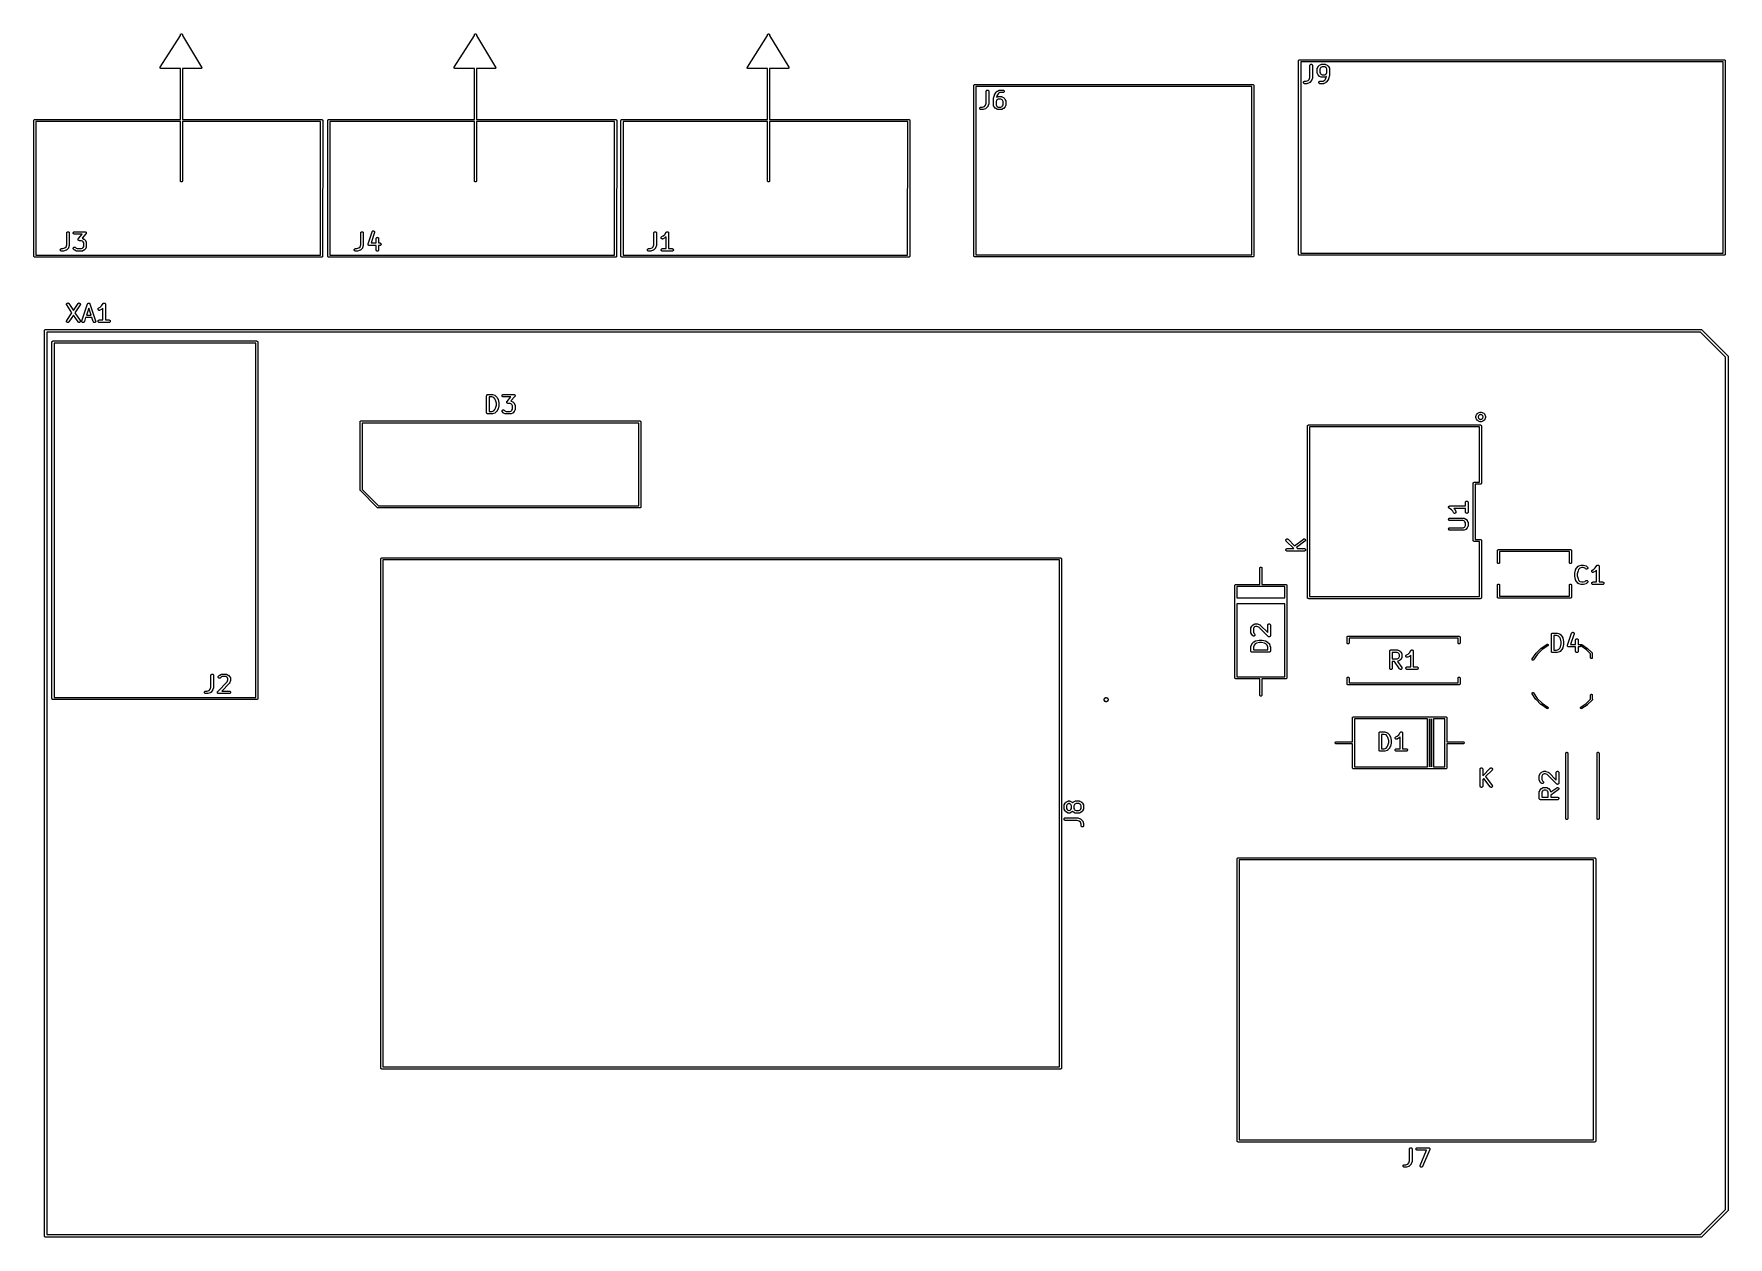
# Model space of a CAD drawing. Extents: x 3.21 to 7.14, y -3.49 to -0.7.
import ezdxf

# ---------------------------------------------------------------- set-up
doc = ezdxf.new("R2010")
doc.units = 0
doc.header["$MEASUREMENT"] = 0
doc.layers.add('BLACK', color=7, linetype='CONTINUOUS')

msp = doc.modelspace()

# ---------------------------------------------------------------- linework, layer by layer
at = {"layer": 'BLACK', "linetype": 'CONTINUOUS'}
for p, q in [((3.50084, -0.778447), (3.54764, -0.704551)), ((3.54764, -0.703301), (3.54767, -0.702954)), ((3.54764, -0.704551), (3.54764, -0.703301)), ((3.54767, -0.702954), (3.54781, -0.702509)), ((3.54781, -0.702509), (3.54803, -0.702099)), ((3.54803, -0.702099), (3.54832, -0.701739)), ((3.54832, -0.701739), (3.54868, -0.701444)), ((3.54868, -0.701444), (3.54909, -0.701224)), ((3.54909, -0.701224), (3.54954, -0.701089)), ((3.54954, -0.701089), (3.55, -0.701044)), ((3.55, -0.701044), (3.55046, -0.701089)), ((3.55046, -0.701089), (3.55091, -0.701224)), ((3.55091, -0.701224), (3.55132, -0.701444)), ((3.55132, -0.701444), (3.55168, -0.701739)), ((3.55168, -0.701739), (3.55197, -0.702099)), ((3.55197, -0.702099), (3.55219, -0.702509)), ((3.55219, -0.702509), (3.55233, -0.702954)), ((3.55233, -0.702954), (3.55236, -0.703301)), ((3.55236, -0.703301), (3.55236, -0.704611)), ((3.55236, -0.704611), (3.59669, -0.778487)), ((4.18284, -0.778447), (4.22964, -0.704551)), ((4.22964, -0.703301), (4.22967, -0.702954)), ((4.22964, -0.704551), (4.22964, -0.703301)), ((4.22967, -0.702954), (4.22981, -0.702509)), ((4.22981, -0.702509), (4.23003, -0.702099)), ((4.23003, -0.702099), (4.23032, -0.701739)), ((4.23032, -0.701739), (4.23068, -0.701444)), ((4.23068, -0.701444), (4.23109, -0.701224)), ((4.23109, -0.701224), (4.23154, -0.701089)), ((4.23154, -0.701089), (4.232, -0.701044)), ((4.232, -0.701044), (4.23246, -0.701089)), ((4.23246, -0.701089), (4.23291, -0.701224)), ((4.23291, -0.701224), (4.23332, -0.701444)), ((4.23332, -0.701444), (4.23368, -0.701739)), ((4.23368, -0.701739), (4.23397, -0.702099)), ((4.23397, -0.702099), (4.23419, -0.702509)), ((4.23419, -0.702509), (4.23433, -0.702954)), ((4.23433, -0.702954), (4.23436, -0.703301)), ((4.23436, -0.703301), (4.23436, -0.704611)), ((4.23436, -0.704611), (4.27869, -0.778487)), ((4.86284, -0.778447), (4.90964, -0.704551)), ((4.90964, -0.703301), (4.90967, -0.702954)), ((4.90964, -0.704551), (4.90964, -0.703301)), ((4.90967, -0.702954), (4.90981, -0.702509)), ((4.90981, -0.702509), (4.91003, -0.702099)), ((4.91003, -0.702099), (4.91032, -0.701739)), ((4.91032, -0.701739), (4.91068, -0.701444)), ((4.91068, -0.701444), (4.91109, -0.701224)), ((4.91109, -0.701224), (4.91154, -0.701089)), ((4.91154, -0.701089), (4.912, -0.701044)), ((4.912, -0.701044), (4.91246, -0.701089)), ((4.91246, -0.701089), (4.91291, -0.701224)), ((4.91291, -0.701224), (4.91332, -0.701444)), ((4.91332, -0.701444), (4.91368, -0.701739)), ((4.91368, -0.701739), (4.91397, -0.702099)), ((4.91397, -0.702099), (4.91419, -0.702509)), ((4.91419, -0.702509), (4.91433, -0.702954)), ((4.91433, -0.702954), (4.91436, -0.703301)), ((4.91436, -0.703301), (4.91436, -0.704611)), ((4.91436, -0.704611), (4.95869, -0.778487)), ((3.50053, -0.779486), (3.50055, -0.779323)), ((3.50053, -0.779515), (3.50053, -0.779486)), ((3.50053, -0.779543), (3.50053, -0.779515)), ((3.50055, -0.779706), (3.50053, -0.779543)), ((3.50055, -0.779323), (3.50056, -0.77916)), ((3.50057, -0.779869), (3.50055, -0.779706)), ((3.50056, -0.77916), (3.50057, -0.779133)), ((3.50057, -0.779104), (3.50062, -0.778947)), ((3.50057, -0.779133), (3.50057, -0.779104)), ((3.50057, -0.779896), (3.50057, -0.779869)), ((3.50058, -0.779924), (3.50057, -0.779896)), ((3.50063, -0.780081), (3.50058, -0.779924)), ((3.50062, -0.778947), (3.50066, -0.77879)), ((3.50067, -0.780237), (3.50063, -0.780081)), ((3.50066, -0.77879), (3.50068, -0.778764)), ((3.50069, -0.780263), (3.50067, -0.780237)), ((3.50068, -0.778764), (3.50069, -0.778737)), ((3.50069, -0.778737), (3.50076, -0.778593)), ((3.5007, -0.78029), (3.50069, -0.780263)), ((3.50078, -0.780433), (3.5007, -0.78029)), ((3.50076, -0.778593), (3.50084, -0.778447)), ((3.50085, -0.780578), (3.50078, -0.780433)), ((3.50087, -0.7806), (3.50085, -0.780578)), ((3.50088, -0.780625), (3.50087, -0.7806)), ((3.50099, -0.780749), (3.50088, -0.780625)), ((3.50109, -0.780877), (3.50099, -0.780749)), ((3.50112, -0.780896), (3.50109, -0.780877)), ((3.50113, -0.780917), (3.50112, -0.780896)), ((3.50126, -0.781019), (3.50113, -0.780917)), ((3.50139, -0.781124), (3.50126, -0.781019)), ((3.50141, -0.781138), (3.50139, -0.781124)), ((3.50144, -0.781156), (3.50141, -0.781138)), ((3.50158, -0.78123), (3.50144, -0.781156)), ((3.50172, -0.781309), (3.50158, -0.78123)), ((3.50175, -0.781318), (3.50172, -0.781309)), ((3.50178, -0.781331), (3.50175, -0.781318)), ((3.50193, -0.781376), (3.50178, -0.781331)), ((3.50209, -0.781425), (3.50193, -0.781376)), ((3.50212, -0.781429), (3.50209, -0.781425)), ((3.50215, -0.781436), (3.50212, -0.781429)), ((3.50231, -0.78145), (3.50215, -0.781436)), ((3.50247, -0.781468), (3.50231, -0.78145)), ((3.5025, -0.781469), (3.50247, -0.781468)), ((3.54764, -0.781469), (3.5025, -0.781469)), ((3.54764, -0.899657), (3.54764, -0.781469)), ((3.595, -0.781469), (3.55236, -0.781469)), ((3.55236, -0.781469), (3.55236, -0.899657)), ((3.59514, -0.781455), (3.595, -0.781469)), ((3.59528, -0.781449), (3.59514, -0.781455)), ((3.59533, -0.781436), (3.59528, -0.781449)), ((3.59538, -0.781431), (3.59533, -0.781436)), ((3.59552, -0.781391), (3.59538, -0.781431)), ((3.59565, -0.781357), (3.59552, -0.781391)), ((3.5957, -0.781335), (3.59565, -0.781357)), ((3.59575, -0.78132), (3.5957, -0.781335)), ((3.59587, -0.781254), (3.59575, -0.78132)), ((3.596, -0.781195), (3.59587, -0.781254)), ((3.59604, -0.781164), (3.596, -0.781195)), ((3.59609, -0.78114), (3.59604, -0.781164)), ((3.5962, -0.781051), (3.59609, -0.78114)), ((3.59631, -0.780968), (3.5962, -0.781051)), ((3.59635, -0.78093), (3.59631, -0.780968)), ((3.59639, -0.780897), (3.59635, -0.78093)), ((3.59648, -0.780789), (3.59639, -0.780897)), ((3.59657, -0.780686), (3.59648, -0.780789)), ((3.5966, -0.780641), (3.59657, -0.780686)), ((3.59663, -0.780601), (3.5966, -0.780641)), ((3.5967, -0.780477), (3.59663, -0.780601)), ((3.59669, -0.778487), (3.5967, -0.778511)), ((3.5967, -0.778511), (3.59676, -0.778639)), ((3.59677, -0.780358), (3.5967, -0.780477)), ((3.59676, -0.778639), (3.59683, -0.778763)), ((3.59679, -0.780309), (3.59677, -0.780358)), ((3.59681, -0.780263), (3.59679, -0.780309)), ((3.59686, -0.780129), (3.59681, -0.780263)), ((3.59683, -0.778763), (3.59684, -0.778813)), ((3.59684, -0.778813), (3.59686, -0.77886)), ((3.59686, -0.77886), (3.59689, -0.778997)), ((3.5969, -0.779997), (3.59686, -0.780129)), ((3.59689, -0.778997), (3.59693, -0.779131)), ((3.59691, -0.779946), (3.5969, -0.779997)), ((3.59693, -0.779896), (3.59691, -0.779946)), ((3.59693, -0.779131), (3.59694, -0.779183)), ((3.59694, -0.779756), (3.59693, -0.779896)), ((3.59694, -0.779183), (3.59695, -0.779234)), ((3.59696, -0.779618), (3.59694, -0.779756)), ((3.59695, -0.779234), (3.59696, -0.779374)), ((3.59696, -0.779374), (3.59697, -0.779514)), ((3.59697, -0.779514), (3.59696, -0.779566)), ((3.59696, -0.779566), (3.59696, -0.779618)), ((4.18253, -0.779486), (4.18255, -0.779323)), ((4.18253, -0.779515), (4.18253, -0.779486)), ((4.18253, -0.779543), (4.18253, -0.779515)), ((4.18255, -0.779706), (4.18253, -0.779543)), ((4.18255, -0.779323), (4.18256, -0.77916)), ((4.18257, -0.779869), (4.18255, -0.779706)), ((4.18256, -0.77916), (4.18257, -0.779133)), ((4.18257, -0.779104), (4.18262, -0.778947)), ((4.18257, -0.779133), (4.18257, -0.779104)), ((4.18257, -0.779896), (4.18257, -0.779869)), ((4.18258, -0.779924), (4.18257, -0.779896)), ((4.18263, -0.780081), (4.18258, -0.779924)), ((4.18262, -0.778947), (4.18266, -0.77879)), ((4.18267, -0.780237), (4.18263, -0.780081)), ((4.18266, -0.77879), (4.18268, -0.778764)), ((4.18269, -0.780263), (4.18267, -0.780237)), ((4.18268, -0.778764), (4.18269, -0.778737)), ((4.18269, -0.778737), (4.18276, -0.778593)), ((4.1827, -0.78029), (4.18269, -0.780263)), ((4.18278, -0.780433), (4.1827, -0.78029)), ((4.18276, -0.778593), (4.18284, -0.778447)), ((4.18285, -0.780578), (4.18278, -0.780433)), ((4.18287, -0.7806), (4.18285, -0.780578)), ((4.18288, -0.780625), (4.18287, -0.7806)), ((4.18299, -0.780749), (4.18288, -0.780625)), ((4.18309, -0.780877), (4.18299, -0.780749)), ((4.18312, -0.780896), (4.18309, -0.780877)), ((4.18313, -0.780917), (4.18312, -0.780896)), ((4.18326, -0.781019), (4.18313, -0.780917)), ((4.18339, -0.781124), (4.18326, -0.781019)), ((4.18341, -0.781138), (4.18339, -0.781124)), ((4.18344, -0.781156), (4.18341, -0.781138)), ((4.18358, -0.78123), (4.18344, -0.781156)), ((4.18372, -0.781309), (4.18358, -0.78123)), ((4.18375, -0.781318), (4.18372, -0.781309)), ((4.18378, -0.781331), (4.18375, -0.781318)), ((4.18393, -0.781376), (4.18378, -0.781331)), ((4.18409, -0.781425), (4.18393, -0.781376)), ((4.18412, -0.781429), (4.18409, -0.781425)), ((4.18415, -0.781436), (4.18412, -0.781429)), ((4.18431, -0.78145), (4.18415, -0.781436)), ((4.18447, -0.781468), (4.18431, -0.78145)), ((4.1845, -0.781469), (4.18447, -0.781468)), ((4.22964, -0.781469), (4.1845, -0.781469)), ((4.22964, -0.899657), (4.22964, -0.781469)), ((4.277, -0.781469), (4.23436, -0.781469)), ((4.23436, -0.781469), (4.23436, -0.899657)), ((4.27714, -0.781455), (4.277, -0.781469)), ((4.27728, -0.781449), (4.27714, -0.781455)), ((4.27733, -0.781436), (4.27728, -0.781449)), ((4.27738, -0.781431), (4.27733, -0.781436)), ((4.27752, -0.781391), (4.27738, -0.781431)), ((4.27765, -0.781357), (4.27752, -0.781391)), ((4.2777, -0.781335), (4.27765, -0.781357)), ((4.27775, -0.78132), (4.2777, -0.781335)), ((4.27787, -0.781254), (4.27775, -0.78132)), ((4.278, -0.781195), (4.27787, -0.781254)), ((4.27804, -0.781164), (4.278, -0.781195)), ((4.27809, -0.78114), (4.27804, -0.781164)), ((4.2782, -0.781051), (4.27809, -0.78114)), ((4.27831, -0.780968), (4.2782, -0.781051)), ((4.27835, -0.78093), (4.27831, -0.780968)), ((4.27839, -0.780897), (4.27835, -0.78093)), ((4.27848, -0.780789), (4.27839, -0.780897)), ((4.27857, -0.780686), (4.27848, -0.780789)), ((4.2786, -0.780641), (4.27857, -0.780686)), ((4.27863, -0.780601), (4.2786, -0.780641)), ((4.2787, -0.780477), (4.27863, -0.780601)), ((4.27869, -0.778487), (4.2787, -0.778511)), ((4.2787, -0.778511), (4.27876, -0.778639)), ((4.27877, -0.780358), (4.2787, -0.780477)), ((4.27876, -0.778639), (4.27883, -0.778763)), ((4.27879, -0.780309), (4.27877, -0.780358)), ((4.27881, -0.780263), (4.27879, -0.780309)), ((4.27886, -0.780129), (4.27881, -0.780263)), ((4.27883, -0.778763), (4.27884, -0.778813)), ((4.27884, -0.778813), (4.27886, -0.77886)), ((4.27886, -0.77886), (4.27889, -0.778997)), ((4.2789, -0.779997), (4.27886, -0.780129)), ((4.27889, -0.778997), (4.27893, -0.779131)), ((4.27891, -0.779946), (4.2789, -0.779997)), ((4.27893, -0.779896), (4.27891, -0.779946)), ((4.27893, -0.779131), (4.27894, -0.779183)), ((4.27894, -0.779756), (4.27893, -0.779896)), ((4.27894, -0.779183), (4.27895, -0.779234)), ((4.27896, -0.779618), (4.27894, -0.779756)), ((4.27895, -0.779234), (4.27896, -0.779374)), ((4.27896, -0.779374), (4.27897, -0.779514)), ((4.27897, -0.779514), (4.27896, -0.779566)), ((4.27896, -0.779566), (4.27896, -0.779618)), ((4.86253, -0.779486), (4.86255, -0.779323)), ((4.86253, -0.779515), (4.86253, -0.779486)), ((4.86253, -0.779543), (4.86253, -0.779515)), ((4.86255, -0.779706), (4.86253, -0.779543)), ((4.86255, -0.779323), (4.86256, -0.77916)), ((4.86257, -0.779869), (4.86255, -0.779706)), ((4.86256, -0.77916), (4.86257, -0.779133)), ((4.86257, -0.779104), (4.86262, -0.778947)), ((4.86257, -0.779133), (4.86257, -0.779104)), ((4.86257, -0.779896), (4.86257, -0.779869)), ((4.86258, -0.779924), (4.86257, -0.779896)), ((4.86263, -0.780081), (4.86258, -0.779924)), ((4.86262, -0.778947), (4.86266, -0.77879)), ((4.86267, -0.780237), (4.86263, -0.780081)), ((4.86266, -0.77879), (4.86268, -0.778764)), ((4.86269, -0.780263), (4.86267, -0.780237)), ((4.86268, -0.778764), (4.86269, -0.778737)), ((4.86269, -0.778737), (4.86276, -0.778593)), ((4.8627, -0.78029), (4.86269, -0.780263)), ((4.86278, -0.780433), (4.8627, -0.78029)), ((4.86276, -0.778593), (4.86284, -0.778447)), ((4.86285, -0.780578), (4.86278, -0.780433)), ((4.86287, -0.7806), (4.86285, -0.780578)), ((4.86288, -0.780625), (4.86287, -0.7806)), ((4.86299, -0.780749), (4.86288, -0.780625)), ((4.86309, -0.780877), (4.86299, -0.780749)), ((4.86312, -0.780896), (4.86309, -0.780877)), ((4.86313, -0.780917), (4.86312, -0.780896)), ((4.86326, -0.781019), (4.86313, -0.780917)), ((4.86339, -0.781124), (4.86326, -0.781019)), ((4.86341, -0.781138), (4.86339, -0.781124)), ((4.86344, -0.781156), (4.86341, -0.781138)), ((4.86358, -0.78123), (4.86344, -0.781156)), ((4.86372, -0.781309), (4.86358, -0.78123)), ((4.86375, -0.781318), (4.86372, -0.781309)), ((4.86378, -0.781331), (4.86375, -0.781318)), ((4.86393, -0.781376), (4.86378, -0.781331)), ((4.86409, -0.781425), (4.86393, -0.781376)), ((4.86412, -0.781429), (4.86409, -0.781425)), ((4.86415, -0.781436), (4.86412, -0.781429)), ((4.86431, -0.78145), (4.86415, -0.781436)), ((4.86447, -0.781468), (4.86431, -0.78145)), ((4.8645, -0.781469), (4.86447, -0.781468)), ((4.90964, -0.781469), (4.8645, -0.781469)), ((4.90964, -0.899657), (4.90964, -0.781469)), ((4.957, -0.781469), (4.91436, -0.781469)), ((4.91436, -0.781469), (4.91436, -0.899657)), ((4.95714, -0.781455), (4.957, -0.781469)), ((4.95728, -0.781449), (4.95714, -0.781455)), ((4.95733, -0.781436), (4.95728, -0.781449)), ((4.95738, -0.781431), (4.95733, -0.781436)), ((4.95752, -0.781391), (4.95738, -0.781431)), ((4.95765, -0.781357), (4.95752, -0.781391)), ((4.9577, -0.781335), (4.95765, -0.781357)), ((4.95775, -0.78132), (4.9577, -0.781335)), ((4.95787, -0.781254), (4.95775, -0.78132)), ((4.958, -0.781195), (4.95787, -0.781254)), ((4.95804, -0.781164), (4.958, -0.781195)), ((4.95809, -0.78114), (4.95804, -0.781164)), ((4.9582, -0.781051), (4.95809, -0.78114)), ((4.95831, -0.780968), (4.9582, -0.781051)), ((4.95835, -0.78093), (4.95831, -0.780968)), ((4.95839, -0.780897), (4.95835, -0.78093)), ((4.95848, -0.780789), (4.95839, -0.780897)), ((4.95857, -0.780686), (4.95848, -0.780789)), ((4.9586, -0.780641), (4.95857, -0.780686)), ((4.95863, -0.780601), (4.9586, -0.780641)), ((4.9587, -0.780477), (4.95863, -0.780601)), ((4.95869, -0.778487), (4.9587, -0.778511)), ((4.9587, -0.778511), (4.95876, -0.778639)), ((4.95877, -0.780358), (4.9587, -0.780477)), ((4.95876, -0.778639), (4.95883, -0.778763)), ((4.95879, -0.780309), (4.95877, -0.780358)), ((4.95881, -0.780263), (4.95879, -0.780309)), ((4.95886, -0.780129), (4.95881, -0.780263)), ((4.95883, -0.778763), (4.95884, -0.778813)), ((4.95884, -0.778813), (4.95886, -0.77886)), ((4.95886, -0.77886), (4.95889, -0.778997)), ((4.9589, -0.779997), (4.95886, -0.780129)), ((4.95889, -0.778997), (4.95893, -0.779131)), ((4.95891, -0.779946), (4.9589, -0.779997)), ((4.95893, -0.779896), (4.95891, -0.779946)), ((4.95893, -0.779131), (4.95894, -0.779183)), ((4.95894, -0.779756), (4.95893, -0.779896)), ((4.95894, -0.779183), (4.95895, -0.779234)), ((4.95896, -0.779618), (4.95894, -0.779756)), ((4.95895, -0.779234), (4.95896, -0.779374)), ((4.95896, -0.779374), (4.95897, -0.779514)), ((4.95897, -0.779514), (4.95896, -0.779566)), ((4.95896, -0.779566), (4.95896, -0.779618)), ((6.14163, -0.7635), (6.14167, -0.763037)), ((6.14164, -0.763616), (6.14163, -0.7635)), ((6.14164, -1.21257), (6.14164, -0.763616)), ((6.14167, -0.763037), (6.14181, -0.762592)), ((6.14181, -0.762592), (6.14203, -0.762181)), ((6.14203, -0.762181), (6.14232, -0.761822)), ((6.14232, -0.761822), (6.14268, -0.761526)), ((6.14268, -0.761526), (6.14309, -0.761307)), ((6.14309, -0.761307), (6.14354, -0.761172)), ((6.14354, -0.761172), (6.14388, -0.761138)), ((6.14388, -0.761138), (6.144, -0.761126)), ((6.14388, -0.761138), (6.14388, -0.761138)), ((6.144, -0.761126), (6.14412, -0.761138)), ((6.14412, -0.761138), (7.12889, -0.761138)), ((6.14636, -0.765862), (6.14636, -1.21009)), ((7.12664, -0.765862), (6.14636, -0.765862)), ((6.16792, -0.774399), (6.16799, -0.773826)), ((6.16792, -0.77444), (6.16792, -0.774399)), ((6.16792, -0.802083), (6.16792, -0.77444)), ((6.16799, -0.773826), (6.16816, -0.773277)), ((6.16816, -0.773277), (6.16844, -0.772772)), ((6.16844, -0.772772), (6.16881, -0.772331)), ((6.16881, -0.772331), (6.16926, -0.771969)), ((6.16926, -0.771969), (6.16977, -0.771702)), ((6.16977, -0.771702), (6.17032, -0.77154)), ((6.17032, -0.77154), (6.1709, -0.771487)), ((6.1709, -0.771487), (6.17147, -0.771548)), ((6.17147, -0.771548), (6.17202, -0.771718)), ((6.17202, -0.771718), (6.17253, -0.771992)), ((6.17253, -0.771992), (6.17297, -0.77236)), ((6.17297, -0.77236), (6.17334, -0.772806)), ((6.17334, -0.772806), (6.17361, -0.773315)), ((6.17361, -0.773315), (6.17377, -0.773867)), ((6.17377, -0.773867), (6.17383, -0.77444)), ((6.17383, -0.77444), (6.17383, -0.802562)), ((6.1848, -0.781725), (6.18484, -0.781526)), ((6.18481, -0.781812), (6.1848, -0.781725)), ((6.1848, -0.781898), (6.18481, -0.781812)), ((6.1848, -0.781939), (6.1848, -0.781898)), ((6.1848, -0.791313), (6.1848, -0.781939)), ((6.18484, -0.781526), (6.18486, -0.781325)), ((6.18486, -0.781325), (6.18489, -0.781243)), ((6.18489, -0.781243), (6.1849, -0.781157)), ((6.1849, -0.781157), (6.18497, -0.780968)), ((6.18497, -0.780968), (6.18504, -0.780776)), ((6.18504, -0.780776), (6.18508, -0.7807)), ((6.18508, -0.7807), (6.18511, -0.780619)), ((6.18511, -0.780619), (6.18698, -0.776869)), ((6.18698, -0.776869), (6.187, -0.776832)), ((6.187, -0.776832), (6.18709, -0.776693)), ((6.18709, -0.776693), (6.18717, -0.776547)), ((6.18717, -0.776547), (6.18725, -0.776452)), ((6.18725, -0.776452), (6.18732, -0.776349)), ((6.18732, -0.776349), (6.18743, -0.77623)), ((6.18743, -0.77623), (6.18754, -0.776102)), ((6.18754, -0.776102), (6.18941, -0.774227)), ((6.18941, -0.774227), (6.18944, -0.774198)), ((6.18944, -0.774198), (6.18957, -0.774095)), ((6.18957, -0.774095), (6.18969, -0.773981)), ((6.18969, -0.773981), (6.18979, -0.773915)), ((6.18979, -0.773915), (6.18989, -0.773839)), ((6.18989, -0.773839), (6.19004, -0.773762)), ((6.19004, -0.773762), (6.19018, -0.773674)), ((6.19018, -0.773674), (6.19393, -0.771799)), ((6.19205, -0.779939), (6.1907, -0.782636)), ((6.1907, -0.782636), (6.1907, -0.790616)), ((6.19325, -0.778742), (6.19205, -0.779939)), ((6.19595, -0.777393), (6.19325, -0.778742)), ((6.19393, -0.771799), (6.19397, -0.771781)), ((6.19397, -0.771781), (6.19405, -0.771751)), ((6.19405, -0.771751), (6.19412, -0.77171)), ((6.19412, -0.77171), (6.19432, -0.771652)), ((6.19432, -0.771652), (6.19451, -0.771582)), ((6.19451, -0.771582), (6.19459, -0.771569)), ((6.19459, -0.771569), (6.19468, -0.771544)), ((6.19468, -0.771544), (6.19488, -0.771524)), ((6.19488, -0.771524), (6.19508, -0.771492)), ((6.19508, -0.771492), (6.19516, -0.771496)), ((6.19516, -0.771496), (6.19525, -0.771487)), ((6.19525, -0.771487), (6.20275, -0.771487)), ((6.20205, -0.777393), (6.19595, -0.777393)), ((6.20475, -0.778742), (6.20205, -0.777393)), ((6.20275, -0.771487), (6.20279, -0.771488)), ((6.20279, -0.771488), (6.20288, -0.771497)), ((6.20288, -0.771497), (6.20296, -0.771495)), ((6.20296, -0.771495), (6.20316, -0.771529)), ((6.20316, -0.771529), (6.20336, -0.771552)), ((6.20336, -0.771552), (6.20344, -0.771578)), ((6.20344, -0.771578), (6.20353, -0.771593)), ((6.20353, -0.771593), (6.20372, -0.771665)), ((6.20372, -0.771665), (6.20391, -0.771726)), ((6.20391, -0.771726), (6.20399, -0.771768)), ((6.20399, -0.771768), (6.20407, -0.771799)), ((6.20407, -0.771799), (6.20782, -0.773674)), ((6.20595, -0.779939), (6.20475, -0.778742)), ((6.20729, -0.782636), (6.20595, -0.779939)), ((6.20729, -0.790616), (6.20729, -0.782636)), ((6.20782, -0.773674), (6.20785, -0.773693)), ((6.20785, -0.773693), (6.20799, -0.773783)), ((6.20799, -0.773783), (6.20814, -0.773861)), ((6.20814, -0.773861), (6.20823, -0.773939)), ((6.20823, -0.773939), (6.20834, -0.774006)), ((6.20834, -0.774006), (6.20846, -0.774122)), ((6.20846, -0.774122), (6.20859, -0.774227)), ((6.20859, -0.774227), (6.21046, -0.776102)), ((6.21046, -0.776102), (6.21049, -0.776131)), ((6.21049, -0.776131), (6.21059, -0.776261)), ((6.21059, -0.776261), (6.21071, -0.776381)), ((6.21071, -0.776381), (6.21077, -0.776486)), ((6.21077, -0.776486), (6.21085, -0.776582)), ((6.21085, -0.776582), (6.21092, -0.776729)), ((6.21092, -0.776729), (6.21101, -0.776869)), ((6.21101, -0.776869), (6.21289, -0.780619)), ((6.21289, -0.780619), (6.21291, -0.780656)), ((6.21291, -0.780656), (6.21294, -0.780737)), ((6.21294, -0.780737), (6.21298, -0.780814)), ((6.21298, -0.780814), (6.21304, -0.781007)), ((6.21304, -0.781007), (6.2131, -0.781197)), ((6.2131, -0.781197), (6.21312, -0.781282)), ((6.21312, -0.781282), (6.21314, -0.781366)), ((6.21314, -0.781366), (6.21316, -0.781567)), ((6.21316, -0.781567), (6.21319, -0.781766)), ((6.21319, -0.781766), (6.21319, -0.781853)), ((6.21319, -0.781853), (6.2132, -0.781939)), ((6.2132, -0.781939), (6.2132, -0.796937)), ((7.12627, -1.21009), (7.12664, -0.765862)), ((7.12889, -0.761138), (7.129, -0.761126)), ((7.129, -0.761126), (7.12923, -0.761149)), ((7.12923, -0.761149), (7.12946, -0.761172)), ((7.12946, -0.761172), (7.12946, -0.761172)), ((7.12946, -0.761172), (7.12946, -0.761172)), ((7.12946, -0.761172), (7.12966, -0.761233)), ((7.12966, -0.761233), (7.12991, -0.761307)), ((7.12991, -0.761307), (7.12991, -0.761308)), ((7.12991, -0.761308), (7.12991, -0.761308)), ((7.12991, -0.761308), (7.13009, -0.761402)), ((7.13009, -0.761402), (7.13032, -0.761526)), ((7.13032, -0.761526), (7.13032, -0.761527)), ((7.13032, -0.761527), (7.13032, -0.761528)), ((7.13032, -0.761528), (7.13048, -0.761657)), ((7.13048, -0.761657), (7.13068, -0.761822)), ((7.13068, -0.761822), (7.13068, -0.761822)), ((7.13068, -0.761822), (7.13068, -0.761823)), ((7.13068, -0.761823), (7.1308, -0.761975)), ((7.1308, -0.761975), (7.13097, -0.762181)), ((7.13097, -0.762181), (7.13097, -0.762182)), ((7.13097, -0.762182), (7.13097, -0.762183)), ((7.13097, -0.762183), (7.13107, -0.762358)), ((7.13136, -0.763617), (7.13099, -1.21234)), ((7.13107, -0.762358), (7.13119, -0.762592)), ((7.13119, -0.762592), (7.13119, -0.762593)), ((7.13119, -0.762593), (7.13119, -0.762594)), ((7.13119, -0.762594), (7.13125, -0.762787)), ((7.13125, -0.762787), (7.13133, -0.763037)), ((7.13133, -0.763037), (7.13133, -0.763038)), ((7.13133, -0.763038), (7.13133, -0.763039)), ((7.13133, -0.763039), (7.13135, -0.763242)), ((7.13135, -0.763242), (7.13137, -0.7635)), ((7.13137, -0.7635), (7.13136, -0.763617)), ((5.38813, -0.821), (5.38817, -0.820537)), ((5.38814, -0.821116), (5.38813, -0.821)), ((5.38814, -1.21588), (5.38814, -0.821116)), ((5.38817, -0.820537), (5.38831, -0.820092)), ((5.38831, -0.820092), (5.38853, -0.819681)), ((5.38853, -0.819681), (5.38882, -0.819322)), ((5.38882, -0.819322), (5.38918, -0.819026)), ((5.38918, -0.819026), (5.38959, -0.818807)), ((5.38959, -0.818807), (5.39004, -0.818672)), ((5.39004, -0.818672), (5.39038, -0.818638)), ((5.39038, -0.818638), (5.3905, -0.818626)), ((5.39038, -0.818638), (5.39038, -0.818638)), ((5.3905, -0.818626), (5.39062, -0.818638)), ((5.39062, -0.818638), (6.03538, -0.818638)), ((5.39286, -0.823362), (5.39286, -1.21364)), ((6.03314, -0.823362), (5.39286, -0.823362)), ((6.03314, -1.21364), (6.03314, -0.823362)), ((6.03538, -0.818638), (6.0355, -0.818626)), ((6.0355, -0.818626), (6.03562, -0.818638)), ((6.03562, -0.818638), (6.03596, -0.818672)), ((6.03596, -0.818672), (6.03641, -0.818807)), ((6.03641, -0.818807), (6.03682, -0.819026)), ((6.03682, -0.819026), (6.03718, -0.819322)), ((6.03718, -0.819322), (6.03747, -0.819681)), ((6.03747, -0.819681), (6.03769, -0.820092)), ((6.03769, -0.820092), (6.03783, -0.820537)), ((6.03783, -0.820537), (6.03787, -0.821)), ((6.03787, -0.821), (6.03786, -0.821116)), ((6.03786, -0.821116), (6.03786, -1.21588)), ((6.15293, -0.81379), (6.15299, -0.813216)), ((6.15298, -0.814364), (6.15293, -0.81379)), ((6.15314, -0.814916), (6.15298, -0.814364)), ((6.15299, -0.813216), (6.15316, -0.812666)), ((6.15341, -0.815427), (6.15314, -0.814916)), ((6.15316, -0.812666), (6.15343, -0.812159)), ((6.15377, -0.815876), (6.15341, -0.815427)), ((6.15343, -0.812159), (6.1538, -0.811715)), ((6.15421, -0.816247), (6.15377, -0.815876)), ((6.1538, -0.811715), (6.15424, -0.811351)), ((6.15472, -0.816524), (6.15421, -0.816247)), ((6.15424, -0.811351), (6.15475, -0.81108)), ((6.15526, -0.816698), (6.15472, -0.816524)), ((6.15475, -0.81108), (6.1553, -0.810914)), ((6.15584, -0.816763), (6.15526, -0.816698)), ((6.1553, -0.810914), (6.15588, -0.810857)), ((6.15588, -0.816763), (6.15584, -0.816763)), ((6.15588, -0.810857), (6.15915, -0.810857)), ((6.15963, -0.816763), (6.15588, -0.816763)), ((6.15915, -0.810857), (6.16366, -0.809355)), ((6.15979, -0.816747), (6.15963, -0.816763)), ((6.15996, -0.816744), (6.15979, -0.816747)), ((6.16008, -0.816719), (6.15996, -0.816744)), ((6.1602, -0.816707), (6.16008, -0.816719)), ((6.16036, -0.816659), (6.1602, -0.816707)), ((6.16052, -0.816624), (6.16036, -0.816659)), ((6.16056, -0.816611), (6.16052, -0.816624)), ((6.16619, -0.814737), (6.16056, -0.816611)), ((6.16366, -0.809355), (6.16642, -0.806591)), ((6.16627, -0.814701), (6.16619, -0.814737)), ((6.16635, -0.814677), (6.16627, -0.814701)), ((6.16653, -0.814584), (6.16635, -0.814677)), ((6.16642, -0.806591), (6.16792, -0.802083)), ((6.16671, -0.814502), (6.16653, -0.814584)), ((6.16678, -0.814452), (6.16671, -0.814502)), ((6.16686, -0.814412), (6.16678, -0.814452)), ((6.16702, -0.814286), (6.16686, -0.814412)), ((6.16718, -0.81417), (6.16702, -0.814286)), ((6.16724, -0.814107), (6.16718, -0.81417)), ((6.16731, -0.814052), (6.16724, -0.814107)), ((6.16734, -0.814023), (6.16731, -0.814052)), ((6.17109, -0.810274), (6.16734, -0.814023)), ((6.17114, -0.810207), (6.17109, -0.810274)), ((6.17121, -0.810148), (6.17114, -0.810207)), ((6.17133, -0.809985), (6.17121, -0.810148)), ((6.17146, -0.809829), (6.17133, -0.809985)), ((6.1715, -0.809752), (6.17146, -0.809829)), ((6.17155, -0.809682), (6.1715, -0.809752)), ((6.17163, -0.809499), (6.17155, -0.809682)), ((6.17173, -0.809321), (6.17163, -0.809499)), ((6.17175, -0.809238), (6.17173, -0.809321)), ((6.17179, -0.809159), (6.17175, -0.809238)), ((6.1718, -0.80912), (6.17179, -0.809159)), ((6.17368, -0.803495), (6.1718, -0.80912)), ((6.17371, -0.803334), (6.17368, -0.803495)), ((6.17376, -0.803176), (6.17371, -0.803334)), ((6.17378, -0.803053), (6.17376, -0.803176)), ((6.17381, -0.802934), (6.17378, -0.803053)), ((6.17383, -0.802603), (6.17381, -0.802768)), ((6.17381, -0.802768), (6.17381, -0.802934)), ((6.17383, -0.802562), (6.17383, -0.802603)), ((6.18481, -0.791399), (6.1848, -0.791313)), ((6.1848, -0.791486), (6.18481, -0.791399)), ((6.18483, -0.791686), (6.1848, -0.791486)), ((6.18485, -0.791887), (6.18483, -0.791686)), ((6.18488, -0.79197), (6.18485, -0.791887)), ((6.18489, -0.792056), (6.18488, -0.79197)), ((6.18496, -0.792245), (6.18489, -0.792056)), ((6.18502, -0.792438), (6.18496, -0.792245)), ((6.18506, -0.792515), (6.18502, -0.792438)), ((6.18509, -0.792597), (6.18506, -0.792515)), ((6.18511, -0.792634), (6.18509, -0.792597)), ((6.18698, -0.796383), (6.18511, -0.792634)), ((6.18707, -0.796524), (6.18698, -0.796383)), ((6.18715, -0.796671), (6.18707, -0.796524)), ((6.18722, -0.796767), (6.18715, -0.796671)), ((6.18729, -0.796871), (6.18722, -0.796767)), ((6.1874, -0.796992), (6.18729, -0.796871)), ((6.18751, -0.797121), (6.1874, -0.796992)), ((6.18754, -0.797151), (6.18751, -0.797121)), ((6.18941, -0.799025), (6.18754, -0.797151)), ((6.18855, -0.81379), (6.18861, -0.813216)), ((6.1886, -0.814364), (6.18855, -0.81379)), ((6.18876, -0.814916), (6.1886, -0.814364)), ((6.18861, -0.813216), (6.18878, -0.812666)), ((6.18903, -0.815427), (6.18876, -0.814916)), ((6.18878, -0.812666), (6.18905, -0.812159)), ((6.18939, -0.815876), (6.18903, -0.815427)), ((6.18905, -0.812159), (6.18942, -0.811715)), ((6.18983, -0.816247), (6.18939, -0.815876)), ((6.18954, -0.799131), (6.18941, -0.799025)), ((6.18942, -0.811715), (6.18987, -0.811351)), ((6.18966, -0.799246), (6.18954, -0.799131)), ((6.18976, -0.799313), (6.18966, -0.799246)), ((6.18986, -0.799391), (6.18976, -0.799313)), ((6.19034, -0.816524), (6.18983, -0.816247)), ((6.19, -0.799469), (6.18986, -0.799391)), ((6.18987, -0.811351), (6.19037, -0.81108)), ((6.19014, -0.79956), (6.19, -0.799469)), ((6.19018, -0.799578), (6.19014, -0.79956)), ((6.19393, -0.801453), (6.19018, -0.799578)), ((6.19089, -0.816698), (6.19034, -0.816524)), ((6.19037, -0.81108), (6.19093, -0.810914)), ((6.1907, -0.790616), (6.19205, -0.793314)), ((6.19146, -0.816763), (6.19089, -0.816698)), ((6.19093, -0.810914), (6.1915, -0.810857)), ((6.1915, -0.816763), (6.19146, -0.816763)), ((6.1915, -0.810857), (6.1983, -0.810857)), ((6.199, -0.816763), (6.1915, -0.816763)), ((6.19205, -0.793314), (6.19325, -0.794511)), ((6.19325, -0.794511), (6.19595, -0.795859)), ((6.19401, -0.801484), (6.19393, -0.801453)), ((6.19409, -0.801526), (6.19401, -0.801484)), ((6.19428, -0.801587), (6.19409, -0.801526)), ((6.19447, -0.801659), (6.19428, -0.801587)), ((6.19455, -0.801674), (6.19447, -0.801659)), ((6.19463, -0.8017), (6.19455, -0.801674)), ((6.19483, -0.801723), (6.19463, -0.8017)), ((6.19503, -0.801757), (6.19483, -0.801723)), ((6.19512, -0.801755), (6.19503, -0.801757)), ((6.19521, -0.801765), (6.19512, -0.801755)), ((6.19525, -0.801765), (6.19521, -0.801765)), ((6.20275, -0.801765), (6.19525, -0.801765)), ((6.19595, -0.795859), (6.20205, -0.795859)), ((6.1983, -0.810857), (6.201, -0.809509)), ((6.19908, -0.816755), (6.199, -0.816763)), ((6.19917, -0.816758), (6.19908, -0.816755)), ((6.19937, -0.816726), (6.19917, -0.816758)), ((6.19957, -0.816707), (6.19937, -0.816726)), ((6.19966, -0.816682), (6.19957, -0.816707)), ((6.19974, -0.816668), (6.19966, -0.816682)), ((6.19993, -0.816599), (6.19974, -0.816668)), ((6.20012, -0.81654), (6.19993, -0.816599)), ((6.2002, -0.816499), (6.20012, -0.81654)), ((6.20028, -0.816469), (6.2002, -0.816499)), ((6.20032, -0.816451), (6.20028, -0.816469)), ((6.20407, -0.814576), (6.20032, -0.816451)), ((6.201, -0.809509), (6.20233, -0.80818)), ((6.20205, -0.795859), (6.20475, -0.794511)), ((6.20233, -0.80818), (6.20563, -0.803224)), ((6.20283, -0.801756), (6.20275, -0.801765)), ((6.20292, -0.80176), (6.20283, -0.801756)), ((6.20312, -0.801728), (6.20292, -0.80176)), ((6.20332, -0.801709), (6.20312, -0.801728)), ((6.2034, -0.801683), (6.20332, -0.801709)), ((6.20349, -0.80167), (6.2034, -0.801683)), ((6.20368, -0.801601), (6.20349, -0.80167)), ((6.20387, -0.801542), (6.20368, -0.801601)), ((6.20395, -0.801501), (6.20387, -0.801542)), ((6.20403, -0.801471), (6.20395, -0.801501)), ((6.20407, -0.801453), (6.20403, -0.801471)), ((6.20636, -0.800307), (6.20407, -0.801453)), ((6.20421, -0.814488), (6.20407, -0.814576)), ((6.20436, -0.814412), (6.20421, -0.814488)), ((6.20445, -0.814335), (6.20436, -0.814412)), ((6.20456, -0.81427), (6.20445, -0.814335)), ((6.20468, -0.814156), (6.20456, -0.81427)), ((6.20481, -0.814052), (6.20468, -0.814156)), ((6.20475, -0.794511), (6.20595, -0.793314)), ((6.20484, -0.814023), (6.20481, -0.814052)), ((6.20671, -0.812149), (6.20484, -0.814023)), ((6.20563, -0.803224), (6.20636, -0.800307)), ((6.20595, -0.793314), (6.20729, -0.790616)), ((6.20688, -0.811941), (6.20671, -0.812149)), ((6.20706, -0.811733), (6.20688, -0.811941)), ((6.20708, -0.811703), (6.20706, -0.811733)), ((6.21083, -0.806074), (6.20708, -0.811699)), ((6.20708, -0.811699), (6.20708, -0.811703)), ((6.20708, -0.811703), (6.20708, -0.811703)), ((6.20708, -0.811703), (6.20708, -0.811703)), ((6.21092, -0.8059), (6.21083, -0.806074)), ((6.21103, -0.805732), (6.21092, -0.8059)), ((6.21106, -0.805647), (6.21103, -0.805732)), ((6.2111, -0.805566), (6.21106, -0.805647)), ((6.21116, -0.805377), (6.2111, -0.805566)), ((6.21123, -0.805192), (6.21116, -0.805377)), ((6.21124, -0.805153), (6.21123, -0.805192)), ((6.21311, -0.797654), (6.21124, -0.805153)), ((6.21312, -0.797601), (6.21311, -0.797654)), ((6.21313, -0.797551), (6.21312, -0.797601)), ((6.21316, -0.797317), (6.21313, -0.797551)), ((6.2132, -0.797083), (6.21316, -0.797317)), ((6.2132, -0.796979), (6.21319, -0.797031)), ((6.21319, -0.797031), (6.2132, -0.797083)), ((6.2132, -0.796937), (6.2132, -0.796979)), ((5.41542, -0.866591), (5.41692, -0.862083)), ((5.41692, -0.834399), (5.41699, -0.833826)), ((5.41692, -0.83444), (5.41692, -0.834399)), ((5.41692, -0.862083), (5.41692, -0.83444)), ((5.41699, -0.833826), (5.41716, -0.833277)), ((5.41716, -0.833277), (5.41744, -0.832772)), ((5.41744, -0.832772), (5.41781, -0.832331)), ((5.41781, -0.832331), (5.41826, -0.831969)), ((5.41826, -0.831969), (5.41877, -0.831702)), ((5.41877, -0.831702), (5.41932, -0.83154)), ((5.41932, -0.83154), (5.4199, -0.831487)), ((5.4199, -0.831487), (5.42047, -0.831548)), ((5.42047, -0.831548), (5.42102, -0.831718)), ((5.42268, -0.863495), (5.4208, -0.86912)), ((5.42102, -0.831718), (5.42153, -0.831992)), ((5.42153, -0.831992), (5.42197, -0.83236)), ((5.42197, -0.83236), (5.42234, -0.832806)), ((5.42234, -0.832806), (5.42261, -0.833315)), ((5.42261, -0.833315), (5.42277, -0.833867)), ((5.42271, -0.863334), (5.42268, -0.863495)), ((5.42276, -0.863176), (5.42271, -0.863334)), ((5.42278, -0.863053), (5.42276, -0.863176)), ((5.42277, -0.833867), (5.42283, -0.83444)), ((5.42281, -0.862934), (5.42278, -0.863053)), ((5.42283, -0.862603), (5.42281, -0.862768)), ((5.42281, -0.862768), (5.42281, -0.862934)), ((5.42283, -0.83444), (5.42283, -0.862562)), ((5.42283, -0.862562), (5.42283, -0.862603)), ((5.4338, -0.851167), (5.43384, -0.850933)), ((5.4338, -0.85122), (5.4338, -0.851167)), ((5.4338, -0.851272), (5.4338, -0.85122)), ((5.4338, -0.851313), (5.4338, -0.851272)), ((5.4338, -0.866311), (5.4338, -0.851313)), ((5.43384, -0.850933), (5.43386, -0.850699)), ((5.43386, -0.850699), (5.43388, -0.850649)), ((5.43388, -0.850597), (5.43576, -0.843098)), ((5.43388, -0.850649), (5.43388, -0.850597)), ((5.43576, -0.843098), (5.43577, -0.843058)), ((5.43577, -0.843058), (5.43584, -0.842873)), ((5.43584, -0.842873), (5.4359, -0.842685)), ((5.4359, -0.842685), (5.43594, -0.842604)), ((5.43594, -0.842604), (5.43597, -0.842518)), ((5.43597, -0.842518), (5.43607, -0.84235)), ((5.43607, -0.84235), (5.43617, -0.842176)), ((5.43617, -0.842176), (5.43992, -0.836552)), ((5.44105, -0.854937), (5.4397, -0.857634)), ((5.4397, -0.857634), (5.4397, -0.865614)), ((5.43992, -0.836547), (5.43994, -0.836518)), ((5.43992, -0.836552), (5.43992, -0.836547)), ((5.43992, -0.836547), (5.43992, -0.836547)), ((5.43992, -0.836547), (5.43992, -0.836547)), ((5.43994, -0.836518), (5.44011, -0.836311)), ((5.44011, -0.836311), (5.44029, -0.836102)), ((5.44029, -0.836102), (5.44216, -0.834227)), ((5.44136, -0.845026), (5.44064, -0.847944)), ((5.44064, -0.847944), (5.44293, -0.846797)), ((5.44225, -0.85374), (5.44105, -0.854937)), ((5.44467, -0.840071), (5.44136, -0.845026)), ((5.44216, -0.834227), (5.44219, -0.834198)), ((5.44219, -0.834198), (5.44232, -0.834095)), ((5.44495, -0.852391), (5.44225, -0.85374)), ((5.44232, -0.834095), (5.44244, -0.833981)), ((5.44244, -0.833981), (5.44254, -0.833915)), ((5.44254, -0.833915), (5.44264, -0.833839)), ((5.44264, -0.833839), (5.44279, -0.833762)), ((5.44279, -0.833762), (5.44293, -0.833674)), ((5.44293, -0.833674), (5.44668, -0.831799)), ((5.44293, -0.846797), (5.44297, -0.846779)), ((5.44297, -0.846779), (5.44305, -0.846749)), ((5.44305, -0.846749), (5.44312, -0.846708)), ((5.44312, -0.846708), (5.44332, -0.84665)), ((5.44332, -0.84665), (5.44351, -0.84658)), ((5.44351, -0.84658), (5.44359, -0.846567)), ((5.44359, -0.846567), (5.44368, -0.846542)), ((5.44368, -0.846542), (5.44388, -0.846522)), ((5.44388, -0.846522), (5.44408, -0.846491)), ((5.44408, -0.846491), (5.44416, -0.846494)), ((5.44416, -0.846494), (5.44425, -0.846486)), ((5.44425, -0.846486), (5.45175, -0.846486)), ((5.446, -0.838742), (5.44467, -0.840071)), ((5.45105, -0.852391), (5.44495, -0.852391)), ((5.4487, -0.837393), (5.446, -0.838742)), ((5.44668, -0.831799), (5.44671, -0.831781)), ((5.44671, -0.831781), (5.4468, -0.831751)), ((5.4468, -0.831751), (5.44687, -0.83171)), ((5.44687, -0.83171), (5.44707, -0.831652)), ((5.44707, -0.831652), (5.44726, -0.831582)), ((5.44726, -0.831582), (5.44734, -0.831569)), ((5.44734, -0.831569), (5.44742, -0.831544)), ((5.44742, -0.831544), (5.44763, -0.831524)), ((5.44763, -0.831524), (5.44782, -0.831492)), ((5.44782, -0.831492), (5.44791, -0.831496)), ((5.44791, -0.831496), (5.448, -0.831487)), ((5.448, -0.831487), (5.4555, -0.831487)), ((5.4555, -0.837393), (5.4487, -0.837393)), ((5.45375, -0.85374), (5.45105, -0.852391)), ((5.45175, -0.846486), (5.45179, -0.846486)), ((5.45179, -0.846486), (5.45188, -0.846496)), ((5.45188, -0.846496), (5.45196, -0.846493)), ((5.45196, -0.846493), (5.45216, -0.846528)), ((5.45216, -0.846528), (5.45236, -0.84655)), ((5.45236, -0.84655), (5.45244, -0.846576)), ((5.45244, -0.846576), (5.45253, -0.846591)), ((5.45253, -0.846591), (5.45272, -0.846663)), ((5.45272, -0.846663), (5.45291, -0.846724)), ((5.45291, -0.846724), (5.45299, -0.846766)), ((5.45299, -0.846766), (5.45307, -0.846797)), ((5.45307, -0.846797), (5.45682, -0.848672)), ((5.45495, -0.854937), (5.45375, -0.85374)), ((5.45629, -0.857634), (5.45495, -0.854937)), ((5.4555, -0.831487), (5.45554, -0.831488)), ((5.45607, -0.837337), (5.4555, -0.837393)), ((5.45554, -0.831488), (5.45611, -0.831552)), ((5.45662, -0.83717), (5.45607, -0.837337)), ((5.45611, -0.831552), (5.45666, -0.831726)), ((5.45629, -0.865614), (5.45629, -0.857634)), ((5.45713, -0.8369), (5.45662, -0.83717)), ((5.45666, -0.831726), (5.45717, -0.832004)), ((5.45682, -0.848672), (5.45685, -0.848691)), ((5.45685, -0.848691), (5.45699, -0.848781)), ((5.45699, -0.848781), (5.45714, -0.848859)), ((5.45758, -0.836535), (5.45713, -0.8369)), ((5.45714, -0.848859), (5.45723, -0.848937)), ((5.45717, -0.832004), (5.45761, -0.832374)), ((5.45723, -0.848937), (5.45734, -0.849004)), ((5.45734, -0.849004), (5.45746, -0.84912)), ((5.45746, -0.84912), (5.45759, -0.849225)), ((5.45795, -0.836091), (5.45758, -0.836535)), ((5.45759, -0.849225), (5.45946, -0.8511)), ((5.45761, -0.832374), (5.45797, -0.832823)), ((5.45822, -0.835584), (5.45795, -0.836091)), ((5.45797, -0.832823), (5.45823, -0.833334)), ((5.45839, -0.835034), (5.45822, -0.835584)), ((5.45823, -0.833334), (5.4584, -0.833887)), ((5.45845, -0.834461), (5.45839, -0.835034)), ((5.4584, -0.833887), (5.45845, -0.834461)), ((5.45946, -0.8511), (5.45949, -0.851129)), ((5.45949, -0.851129), (5.45959, -0.851259)), ((5.45959, -0.851259), (5.45971, -0.851379)), ((5.45971, -0.851379), (5.45977, -0.851484)), ((5.45977, -0.851484), (5.45985, -0.85158)), ((5.45985, -0.85158), (5.45992, -0.851727)), ((5.45992, -0.851727), (5.46001, -0.851867)), ((5.46001, -0.851867), (5.46189, -0.855617)), ((5.46189, -0.855617), (5.46191, -0.855654)), ((5.46191, -0.855654), (5.46194, -0.855736)), ((5.46194, -0.855736), (5.46198, -0.855812)), ((5.46198, -0.855812), (5.46204, -0.856005)), ((5.46204, -0.856005), (5.4621, -0.856195)), ((5.4621, -0.856195), (5.46212, -0.85628)), ((5.46212, -0.85628), (5.46214, -0.856364)), ((5.46214, -0.856364), (5.46216, -0.856565)), ((5.46216, -0.856565), (5.46219, -0.856764)), ((5.46219, -0.856764), (5.46219, -0.856851)), ((5.46219, -0.856851), (5.4622, -0.856937)), ((5.4622, -0.856937), (5.4622, -0.866311)), ((3.20763, -0.90202), (3.20767, -0.901557)), ((3.20764, -0.902136), (3.20763, -0.90202)), ((3.20764, -1.21686), (3.20764, -0.902136)), ((3.20767, -0.901557), (3.20781, -0.901111)), ((3.20781, -0.901111), (3.20803, -0.900701)), ((3.20803, -0.900701), (3.20832, -0.900341)), ((3.20832, -0.900341), (3.20868, -0.900046)), ((3.20868, -0.900046), (3.20909, -0.899827)), ((3.20909, -0.899827), (3.20954, -0.899692)), ((3.20954, -0.899692), (3.20988, -0.899657)), ((3.20988, -0.899657), (3.21, -0.899646)), ((3.21, -0.899646), (3.21012, -0.899657)), ((3.21012, -0.899657), (3.54764, -0.899657)), ((3.55236, -0.899657), (3.87516, -0.899657)), ((3.87516, -0.899657), (3.87528, -0.899646)), ((3.87528, -0.899646), (3.87547, -0.899665)), ((3.87547, -0.899665), (3.87574, -0.899692)), ((3.87574, -0.899692), (3.87574, -0.899692)), ((3.87574, -0.899692), (3.87574, -0.899692)), ((3.87574, -0.899692), (3.87592, -0.899748)), ((3.87592, -0.899748), (3.87618, -0.899827)), ((3.87618, -0.899827), (3.87619, -0.899827)), ((3.87619, -0.899827), (3.87619, -0.899828)), ((3.87619, -0.899828), (3.87635, -0.899915)), ((3.87635, -0.899915), (3.87659, -0.900046)), ((3.87659, -0.900046), (3.8766, -0.900047)), ((3.8766, -0.900047), (3.8766, -0.900047)), ((3.8766, -0.900047), (3.87674, -0.900168)), ((3.87674, -0.900168), (3.87695, -0.900341)), ((3.87695, -0.900341), (3.87695, -0.900342)), ((3.87695, -0.900342), (3.87696, -0.900343)), ((3.87696, -0.900343), (3.87709, -0.900505)), ((3.87709, -0.900505), (3.87725, -0.900701)), ((3.87725, -0.900701), (3.87725, -0.900702)), ((3.87725, -0.900702), (3.87725, -0.900703)), ((3.87725, -0.900703), (3.87735, -0.900895)), ((3.87735, -0.900895), (3.87747, -0.901111)), ((3.87764, -0.902137), (3.87736, -1.21689)), ((3.87747, -0.901111), (3.87747, -0.901112)), ((3.87747, -0.901112), (3.87747, -0.901113)), ((3.87747, -0.901113), (3.87753, -0.901323)), ((3.87753, -0.901323), (3.8776, -0.901557)), ((3.8776, -0.901557), (3.8776, -0.901558)), ((3.8776, -0.901558), (3.8776, -0.901559)), ((3.8776, -0.901559), (3.87762, -0.901769)), ((3.87762, -0.901769), (3.87765, -0.90202)), ((3.87765, -0.90202), (3.87764, -0.902137)), ((3.88963, -0.90202), (3.88967, -0.901557)), ((3.88964, -0.902136), (3.88963, -0.90202)), ((3.88964, -1.21686), (3.88964, -0.902136)), ((3.88967, -0.901557), (3.88981, -0.901111)), ((3.88981, -0.901111), (3.89003, -0.900701)), ((3.89003, -0.900701), (3.89032, -0.900341)), ((3.89032, -0.900341), (3.89068, -0.900046)), ((3.89068, -0.900046), (3.89109, -0.899827)), ((3.89109, -0.899827), (3.89154, -0.899692)), ((3.89154, -0.899692), (3.89188, -0.899657)), ((3.89188, -0.899657), (3.892, -0.899646)), ((3.892, -0.899646), (3.89212, -0.899657)), ((3.89212, -0.899657), (4.22964, -0.899657)), ((4.23436, -0.899657), (4.55716, -0.899657)), ((4.55716, -0.899657), (4.55728, -0.899646)), ((4.55728, -0.899646), (4.55747, -0.899665)), ((4.55747, -0.899665), (4.55774, -0.899692)), ((4.55774, -0.899692), (4.55774, -0.899692)), ((4.55774, -0.899692), (4.55774, -0.899692)), ((4.55774, -0.899692), (4.55792, -0.899748)), ((4.55792, -0.899748), (4.55818, -0.899827)), ((4.55818, -0.899827), (4.55819, -0.899827)), ((4.55819, -0.899827), (4.55819, -0.899828)), ((4.55819, -0.899828), (4.55835, -0.899915)), ((4.55835, -0.899915), (4.55859, -0.900046)), ((4.55859, -0.900046), (4.5586, -0.900047)), ((4.5586, -0.900047), (4.5586, -0.900047)), ((4.5586, -0.900047), (4.55874, -0.900168)), ((4.55874, -0.900168), (4.55895, -0.900341)), ((4.55895, -0.900341), (4.55895, -0.900342)), ((4.55895, -0.900342), (4.55896, -0.900343)), ((4.55896, -0.900343), (4.55909, -0.900505)), ((4.55909, -0.900505), (4.55925, -0.900701)), ((4.55925, -0.900701), (4.55925, -0.900702)), ((4.55925, -0.900702), (4.55925, -0.900703)), ((4.55925, -0.900703), (4.55935, -0.900895)), ((4.55935, -0.900895), (4.55947, -0.901111)), ((4.55964, -0.902137), (4.55936, -1.21689)), ((4.55947, -0.901111), (4.55947, -0.901112)), ((4.55947, -0.901112), (4.55947, -0.901113)), ((4.55947, -0.901113), (4.55953, -0.901323)), ((4.55953, -0.901323), (4.5596, -0.901557)), ((4.5596, -0.901557), (4.5596, -0.901558)), ((4.5596, -0.901558), (4.5596, -0.901559)), ((4.5596, -0.901559), (4.55962, -0.901769)), ((4.55962, -0.901769), (4.55965, -0.90202)), ((4.55965, -0.90202), (4.55964, -0.902137)), ((4.56963, -0.90202), (4.56967, -0.901557)), ((4.56964, -0.902136), (4.56963, -0.90202)), ((4.56964, -1.21686), (4.56964, -0.902136)), ((4.56967, -0.901557), (4.56981, -0.901111)), ((4.56981, -0.901111), (4.57003, -0.900701)), ((4.57003, -0.900701), (4.57032, -0.900341)), ((4.57032, -0.900341), (4.57068, -0.900046)), ((4.57068, -0.900046), (4.57109, -0.899827)), ((4.57109, -0.899827), (4.57154, -0.899692)), ((4.57154, -0.899692), (4.57188, -0.899657)), ((4.57188, -0.899657), (4.572, -0.899646)), ((4.572, -0.899646), (4.57212, -0.899657)), ((4.57212, -0.899657), (4.90964, -0.899657)), ((4.91436, -0.899657), (5.23716, -0.899657)), ((5.23716, -0.899657), (5.23728, -0.899646)), ((5.23728, -0.899646), (5.23747, -0.899665)), ((5.23747, -0.899665), (5.23774, -0.899692)), ((5.23774, -0.899692), (5.23774, -0.899692)), ((5.23774, -0.899692), (5.23774, -0.899692)), ((5.23774, -0.899692), (5.23792, -0.899748)), ((5.23792, -0.899748), (5.23818, -0.899827)), ((5.23818, -0.899827), (5.23819, -0.899827)), ((5.23819, -0.899827), (5.23819, -0.899828)), ((5.23819, -0.899828), (5.23835, -0.899915)), ((5.23835, -0.899915), (5.23859, -0.900046)), ((5.23859, -0.900046), (5.2386, -0.900047)), ((5.2386, -0.900047), (5.2386, -0.900047)), ((5.2386, -0.900047), (5.23874, -0.900168)), ((5.23874, -0.900168), (5.23895, -0.900341)), ((5.23895, -0.900341), (5.23895, -0.900342)), ((5.23895, -0.900342), (5.23896, -0.900343)), ((5.23896, -0.900343), (5.23909, -0.900505)), ((5.23909, -0.900505), (5.23925, -0.900701)), ((5.23925, -0.900701), (5.23925, -0.900702)), ((5.23925, -0.900702), (5.23925, -0.900703)), ((5.23925, -0.900703), (5.23935, -0.900895)), ((5.23935, -0.900895), (5.23947, -0.901111)), ((5.23964, -0.902137), (5.23936, -1.21689)), ((5.23947, -0.901111), (5.23947, -0.901112)), ((5.23947, -0.901112), (5.23947, -0.901113)), ((5.23947, -0.901113), (5.23953, -0.901323)), ((5.23953, -0.901323), (5.2396, -0.901557)), ((5.2396, -0.901557), (5.2396, -0.901558)), ((5.2396, -0.901558), (5.2396, -0.901559)), ((5.2396, -0.901559), (5.23962, -0.901769)), ((5.23962, -0.901769), (5.23965, -0.90202)), ((5.23965, -0.90202), (5.23964, -0.902137)), ((5.40193, -0.87379), (5.40199, -0.873216)), ((5.40198, -0.874364), (5.40193, -0.87379)), ((5.40214, -0.874916), (5.40198, -0.874364)), ((5.40199, -0.873216), (5.40216, -0.872666)), ((5.40241, -0.875427), (5.40214, -0.874916)), ((5.40216, -0.872666), (5.40243, -0.872159)), ((5.40277, -0.875876), (5.40241, -0.875427)), ((5.40243, -0.872159), (5.4028, -0.871715)), ((5.40321, -0.876247), (5.40277, -0.875876)), ((5.4028, -0.871715), (5.40324, -0.871351)), ((5.40372, -0.876524), (5.40321, -0.876247)), ((5.40324, -0.871351), (5.40375, -0.87108)), ((5.40426, -0.876698), (5.40372, -0.876524)), ((5.40375, -0.87108), (5.4043, -0.870914)), ((5.40484, -0.876763), (5.40426, -0.876698)), ((5.4043, -0.870914), (5.40488, -0.870857)), ((5.40488, -0.876763), (5.40484, -0.876763)), ((5.40488, -0.870857), (5.40815, -0.870857)), ((5.40863, -0.876763), (5.40488, -0.876763)), ((5.40815, -0.870857), (5.41266, -0.869355)), ((5.40879, -0.876747), (5.40863, -0.876763)), ((5.40896, -0.876744), (5.40879, -0.876747)), ((5.40908, -0.876719), (5.40896, -0.876744)), ((5.4092, -0.876707), (5.40908, -0.876719)), ((5.40936, -0.876659), (5.4092, -0.876707)), ((5.40952, -0.876624), (5.40936, -0.876659)), ((5.40956, -0.876611), (5.40952, -0.876624)), ((5.41519, -0.874737), (5.40956, -0.876611)), ((5.41266, -0.869355), (5.41542, -0.866591)), ((5.41527, -0.874701), (5.41519, -0.874737)), ((5.41535, -0.874677), (5.41527, -0.874701)), ((5.41553, -0.874584), (5.41535, -0.874677)), ((5.41571, -0.874502), (5.41553, -0.874584)), ((5.41578, -0.874452), (5.41571, -0.874502)), ((5.41586, -0.874412), (5.41578, -0.874452)), ((5.41602, -0.874286), (5.41586, -0.874412)), ((5.41618, -0.87417), (5.41602, -0.874286)), ((5.41624, -0.874107), (5.41618, -0.87417)), ((5.41631, -0.874052), (5.41624, -0.874107)), ((5.41634, -0.874023), (5.41631, -0.874052)), ((5.42009, -0.870274), (5.41634, -0.874023)), ((5.42014, -0.870207), (5.42009, -0.870274)), ((5.42021, -0.870148), (5.42014, -0.870207)), ((5.42033, -0.869985), (5.42021, -0.870148)), ((5.42046, -0.869829), (5.42033, -0.869985)), ((5.4205, -0.869752), (5.42046, -0.869829)), ((5.42055, -0.869682), (5.4205, -0.869752)), ((5.42063, -0.869499), (5.42055, -0.869682)), ((5.42073, -0.869321), (5.42063, -0.869499)), ((5.42075, -0.869238), (5.42073, -0.869321)), ((5.42079, -0.869159), (5.42075, -0.869238)), ((5.4208, -0.86912), (5.42079, -0.869159)), ((5.43381, -0.866398), (5.4338, -0.866311)), ((5.4338, -0.866484), (5.43381, -0.866398)), ((5.43383, -0.866684), (5.4338, -0.866484)), ((5.43385, -0.866885), (5.43383, -0.866684)), ((5.43388, -0.866968), (5.43385, -0.866885)), ((5.43389, -0.867054), (5.43388, -0.866968)), ((5.43396, -0.867243), (5.43389, -0.867054)), ((5.43402, -0.867436), (5.43396, -0.867243)), ((5.43406, -0.867513), (5.43402, -0.867436)), ((5.43409, -0.867595), (5.43406, -0.867513)), ((5.43411, -0.867632), (5.43409, -0.867595)), ((5.43598, -0.871381), (5.43411, -0.867632)), ((5.43607, -0.871522), (5.43598, -0.871381)), ((5.43615, -0.871669), (5.43607, -0.871522)), ((5.43622, -0.871765), (5.43615, -0.871669)), ((5.43629, -0.871869), (5.43622, -0.871765)), ((5.4364, -0.87199), (5.43629, -0.871869)), ((5.43651, -0.872119), (5.4364, -0.87199)), ((5.43654, -0.872149), (5.43651, -0.872119)), ((5.43841, -0.874023), (5.43654, -0.872149)), ((5.43854, -0.874129), (5.43841, -0.874023)), ((5.43866, -0.874244), (5.43854, -0.874129)), ((5.43876, -0.874311), (5.43866, -0.874244)), ((5.43886, -0.874389), (5.43876, -0.874311)), ((5.439, -0.874467), (5.43886, -0.874389)), ((5.43914, -0.874558), (5.439, -0.874467)), ((5.43918, -0.874576), (5.43914, -0.874558)), ((5.44293, -0.876451), (5.43918, -0.874576)), ((5.4397, -0.865614), (5.44105, -0.868312)), ((5.44105, -0.868312), (5.44225, -0.869509)), ((5.44225, -0.869509), (5.44495, -0.870857)), ((5.44301, -0.876482), (5.44293, -0.876451)), ((5.44309, -0.876524), (5.44301, -0.876482)), ((5.44328, -0.876585), (5.44309, -0.876524)), ((5.44347, -0.876657), (5.44328, -0.876585)), ((5.44355, -0.876672), (5.44347, -0.876657)), ((5.44363, -0.876698), (5.44355, -0.876672)), ((5.44383, -0.876721), (5.44363, -0.876698)), ((5.44403, -0.876755), (5.44383, -0.876721)), ((5.44412, -0.876753), (5.44403, -0.876755)), ((5.44421, -0.876763), (5.44412, -0.876753)), ((5.44425, -0.876763), (5.44421, -0.876763)), ((5.45175, -0.876763), (5.44425, -0.876763)), ((5.44495, -0.870857), (5.45105, -0.870857)), ((5.45105, -0.870857), (5.45375, -0.869509)), ((5.45183, -0.876755), (5.45175, -0.876763)), ((5.45192, -0.876758), (5.45183, -0.876755)), ((5.45212, -0.876726), (5.45192, -0.876758)), ((5.45232, -0.876707), (5.45212, -0.876726)), ((5.4524, -0.876682), (5.45232, -0.876707)), ((5.45249, -0.876668), (5.4524, -0.876682)), ((5.45268, -0.876599), (5.45249, -0.876668)), ((5.45287, -0.87654), (5.45268, -0.876599)), ((5.45295, -0.876499), (5.45287, -0.87654)), ((5.45303, -0.876469), (5.45295, -0.876499)), ((5.45307, -0.876451), (5.45303, -0.876469)), ((5.45682, -0.874576), (5.45307, -0.876451)), ((5.45375, -0.869509), (5.45495, -0.868312)), ((5.45495, -0.868312), (5.45629, -0.865614)), ((5.45696, -0.874488), (5.45682, -0.874576)), ((5.45711, -0.874412), (5.45696, -0.874488)), ((5.4572, -0.874335), (5.45711, -0.874412)), ((5.45731, -0.87427), (5.4572, -0.874335)), ((5.45743, -0.874156), (5.45731, -0.87427)), ((5.45756, -0.874052), (5.45743, -0.874156)), ((5.45759, -0.874023), (5.45756, -0.874052)), ((5.45946, -0.872149), (5.45759, -0.874023)), ((5.45957, -0.87202), (5.45946, -0.872149)), ((5.45968, -0.871901), (5.45957, -0.87202)), ((5.45975, -0.871798), (5.45968, -0.871901)), ((5.45983, -0.871703), (5.45975, -0.871798)), ((5.4599, -0.871557), (5.45983, -0.871703)), ((5.45999, -0.871418), (5.4599, -0.871557)), ((5.46001, -0.871381), (5.45999, -0.871418)), ((5.46189, -0.867632), (5.46001, -0.871381)), ((5.46192, -0.867551), (5.46189, -0.867632)), ((5.46196, -0.867474), (5.46192, -0.867551)), ((5.46202, -0.867282), (5.46196, -0.867474)), ((5.46209, -0.867094), (5.46202, -0.867282)), ((5.46211, -0.867008), (5.46209, -0.867094)), ((5.46213, -0.866925), (5.46211, -0.867008)), ((5.46216, -0.866725), (5.46213, -0.866925)), ((5.46219, -0.866526), (5.46216, -0.866725)), ((5.4622, -0.866352), (5.46219, -0.866439)), ((5.46219, -0.866439), (5.46219, -0.866526)), ((5.4622, -0.866311), (5.4622, -0.866352)), ((3.54764, -0.904382), (3.21236, -0.904382)), ((3.21236, -0.904382), (3.21236, -1.21462)), ((3.54764, -1.04212), (3.54764, -0.904382)), ((3.55236, -0.904382), (3.55236, -1.04212)), ((3.87291, -0.904382), (3.55236, -0.904382)), ((3.87264, -1.21464), (3.87291, -0.904382)), ((4.22964, -0.904382), (3.89436, -0.904382)), ((3.89436, -0.904382), (3.89436, -1.21462)), ((4.22964, -1.04212), (4.22964, -0.904382)), ((4.23436, -0.904382), (4.23436, -1.04212)), ((4.55491, -0.904382), (4.23436, -0.904382)), ((4.55464, -1.21464), (4.55491, -0.904382)), ((4.90964, -0.904382), (4.57436, -0.904382)), ((4.57436, -0.904382), (4.57436, -1.21462)), ((4.90964, -1.04212), (4.90964, -0.904382)), ((4.91436, -0.904382), (4.91436, -1.04212)), ((5.23491, -0.904382), (4.91436, -0.904382)), ((5.23464, -1.21464), (5.23491, -0.904382)), ((3.54767, -1.04246), (3.54764, -1.04212)), ((3.54781, -1.04291), (3.54767, -1.04246)), ((3.54803, -1.04332), (3.54781, -1.04291)), ((3.54832, -1.04368), (3.54803, -1.04332)), ((3.54868, -1.04397), (3.54832, -1.04368)), ((3.54909, -1.04419), (3.54868, -1.04397)), ((3.54954, -1.04433), (3.54909, -1.04419)), ((3.55, -1.04437), (3.54954, -1.04433)), ((3.55046, -1.04433), (3.55, -1.04437)), ((3.55091, -1.04419), (3.55046, -1.04433)), ((3.55132, -1.04397), (3.55091, -1.04419)), ((3.55168, -1.04368), (3.55132, -1.04397)), ((3.55197, -1.04332), (3.55168, -1.04368)), ((3.55219, -1.04291), (3.55197, -1.04332)), ((3.55233, -1.04246), (3.55219, -1.04291)), ((3.55236, -1.04212), (3.55233, -1.04246)), ((4.22967, -1.04246), (4.22964, -1.04212)), ((4.22981, -1.04291), (4.22967, -1.04246)), ((4.23003, -1.04332), (4.22981, -1.04291)), ((4.23032, -1.04368), (4.23003, -1.04332)), ((4.23068, -1.04397), (4.23032, -1.04368)), ((4.23109, -1.04419), (4.23068, -1.04397)), ((4.23154, -1.04433), (4.23109, -1.04419)), ((4.232, -1.04437), (4.23154, -1.04433)), ((4.23246, -1.04433), (4.232, -1.04437)), ((4.23291, -1.04419), (4.23246, -1.04433)), ((4.23332, -1.04397), (4.23291, -1.04419)), ((4.23368, -1.04368), (4.23332, -1.04397)), ((4.23397, -1.04332), (4.23368, -1.04368)), ((4.23419, -1.04291), (4.23397, -1.04332)), ((4.23433, -1.04246), (4.23419, -1.04291)), ((4.23436, -1.04212), (4.23433, -1.04246)), ((4.90967, -1.04246), (4.90964, -1.04212)), ((4.90981, -1.04291), (4.90967, -1.04246)), ((4.91003, -1.04332), (4.90981, -1.04291)), ((4.91032, -1.04368), (4.91003, -1.04332)), ((4.91068, -1.04397), (4.91032, -1.04368)), ((4.91109, -1.04419), (4.91068, -1.04397)), ((4.91154, -1.04433), (4.91109, -1.04419)), ((4.912, -1.04437), (4.91154, -1.04433)), ((4.91246, -1.04433), (4.912, -1.04437)), ((4.91291, -1.04419), (4.91246, -1.04433)), ((4.91332, -1.04397), (4.91291, -1.04419)), ((4.91368, -1.04368), (4.91332, -1.04397)), ((4.91397, -1.04332), (4.91368, -1.04368)), ((4.91419, -1.04291), (4.91397, -1.04332)), ((4.91433, -1.04246), (4.91419, -1.04291)), ((4.91436, -1.04212), (4.91433, -1.04246)), ((3.28392, -1.1629), (3.28399, -1.16233)), ((3.28392, -1.16294), (3.28392, -1.1629)), ((3.28392, -1.19058), (3.28392, -1.16294)), ((3.28399, -1.16233), (3.28416, -1.16178)), ((3.28416, -1.16178), (3.28444, -1.16127)), ((3.28444, -1.16127), (3.28481, -1.16083)), ((3.28481, -1.16083), (3.28526, -1.16047)), ((3.28526, -1.16047), (3.28577, -1.1602)), ((3.28577, -1.1602), (3.28632, -1.16004)), ((3.28632, -1.16004), (3.2869, -1.15999)), ((3.2869, -1.15999), (3.28747, -1.16005)), ((3.28747, -1.16005), (3.28802, -1.16022)), ((3.28802, -1.16022), (3.28853, -1.16049)), ((3.28853, -1.16049), (3.28897, -1.16086)), ((3.28897, -1.16086), (3.28934, -1.16131)), ((3.28934, -1.16131), (3.28961, -1.16181)), ((3.28961, -1.16181), (3.28977, -1.16237)), ((3.28977, -1.16237), (3.28983, -1.16294)), ((3.28983, -1.16294), (3.28983, -1.19106)), ((3.29892, -1.16292), (3.29898, -1.16235)), ((3.29897, -1.16349), (3.29892, -1.16292)), ((3.29914, -1.16405), (3.29897, -1.16349)), ((3.29898, -1.16235), (3.29915, -1.1618)), ((3.2994, -1.16456), (3.29914, -1.16405)), ((3.29915, -1.1618), (3.29943, -1.16129)), ((3.29977, -1.16501), (3.2994, -1.16456)), ((3.29943, -1.16129), (3.29979, -1.16084)), ((3.30021, -1.16538), (3.29977, -1.16501)), ((3.29979, -1.16084), (3.30024, -1.16048)), ((3.30071, -1.16565), (3.30021, -1.16538)), ((3.30024, -1.16048), (3.30075, -1.16021)), ((3.30126, -1.16583), (3.30071, -1.16565)), ((3.30075, -1.16021), (3.3013, -1.16004)), ((3.30183, -1.16589), (3.30126, -1.16583)), ((3.3013, -1.16004), (3.30187, -1.15999)), ((3.30187, -1.16589), (3.30183, -1.16589)), ((3.30187, -1.15999), (3.32625, -1.15999)), ((3.31974, -1.16589), (3.30187, -1.16589)), ((3.31017, -1.17792), (3.31019, -1.17773)), ((3.31018, -1.17802), (3.31017, -1.17792)), ((3.31018, -1.17812), (3.31018, -1.17802)), ((3.31021, -1.17831), (3.31018, -1.17812)), ((3.31019, -1.17773), (3.3102, -1.17755)), ((3.3102, -1.17755), (3.31022, -1.17745)), ((3.31022, -1.17849), (3.31021, -1.17831)), ((3.31022, -1.17745), (3.31023, -1.17734)), ((3.31025, -1.17859), (3.31022, -1.17849)), ((3.31023, -1.17734), (3.31029, -1.17717)), ((3.31027, -1.17869), (3.31025, -1.17859)), ((3.31033, -1.17887), (3.31027, -1.17869)), ((3.31029, -1.17717), (3.31033, -1.17699)), ((3.31033, -1.17699), (3.31037, -1.17689)), ((3.31039, -1.17904), (3.31033, -1.17887)), ((3.31037, -1.17689), (3.3104, -1.17679)), ((3.31043, -1.17914), (3.31039, -1.17904)), ((3.3104, -1.17679), (3.31049, -1.17663)), ((3.31049, -1.17663), (3.31057, -1.17646)), ((3.31057, -1.17646), (3.31063, -1.17638)), ((3.31063, -1.17638), (3.31068, -1.17629)), ((3.31068, -1.17629), (3.31079, -1.17614)), ((3.31079, -1.17614), (3.3109, -1.17599)), ((3.3109, -1.17599), (3.31974, -1.16589)), ((3.32847, -1.16488), (3.31954, -1.17509)), ((3.31954, -1.17509), (3.31972, -1.17516)), ((3.31972, -1.17516), (3.31991, -1.17522)), ((3.31991, -1.17522), (3.31999, -1.17527)), ((3.31999, -1.17527), (3.32007, -1.1753)), ((3.32007, -1.1753), (3.32382, -1.17717)), ((3.32382, -1.17717), (3.32385, -1.17719)), ((3.32385, -1.17719), (3.32399, -1.17728)), ((3.32399, -1.17728), (3.32414, -1.17736)), ((3.32414, -1.17736), (3.32423, -1.17744)), ((3.32423, -1.17744), (3.32434, -1.1775)), ((3.32434, -1.1775), (3.32446, -1.17762)), ((3.32446, -1.17762), (3.32459, -1.17773)), ((3.32459, -1.17773), (3.32646, -1.1796)), ((3.32625, -1.15999), (3.32629, -1.15999)), ((3.32629, -1.15999), (3.32647, -1.16001)), ((3.32647, -1.16001), (3.32666, -1.16002)), ((3.32666, -1.16002), (3.32676, -1.16004)), ((3.32676, -1.16004), (3.32686, -1.16005)), ((3.32686, -1.16005), (3.32704, -1.16011)), ((3.32704, -1.16011), (3.32722, -1.16015)), ((3.32722, -1.16015), (3.32731, -1.16019)), ((3.32731, -1.16019), (3.32741, -1.16023)), ((3.32741, -1.16023), (3.32757, -1.16032)), ((3.32757, -1.16032), (3.32774, -1.16039)), ((3.32774, -1.16039), (3.32782, -1.16045)), ((3.32782, -1.16045), (3.32791, -1.1605)), ((3.32791, -1.1605), (3.32806, -1.16062)), ((3.32806, -1.16062), (3.32821, -1.16073)), ((3.32821, -1.16073), (3.32828, -1.16081)), ((3.32828, -1.16081), (3.32836, -1.16087)), ((3.32836, -1.16087), (3.32847, -1.16102)), ((3.32847, -1.16102), (3.3286, -1.16115)), ((3.32858, -1.16473), (3.32847, -1.16488)), ((3.32869, -1.16459), (3.32858, -1.16473)), ((3.3286, -1.16115), (3.32865, -1.16124)), ((3.32865, -1.16124), (3.32872, -1.16132)), ((3.32874, -1.1645), (3.32869, -1.16459)), ((3.32872, -1.16132), (3.3288, -1.16149)), ((3.3288, -1.16442), (3.32874, -1.1645)), ((3.3288, -1.16149), (3.3289, -1.16165)), ((3.32888, -1.16425), (3.3288, -1.16442)), ((3.32897, -1.16408), (3.32888, -1.16425)), ((3.3289, -1.16165), (3.32894, -1.16174)), ((3.32894, -1.16174), (3.32898, -1.16183)), ((3.329, -1.16399), (3.32897, -1.16408)), ((3.32898, -1.16183), (3.32904, -1.16201)), ((3.32904, -1.16389), (3.329, -1.16399)), ((3.32904, -1.16201), (3.3291, -1.16219)), ((3.32908, -1.16371), (3.32904, -1.16389)), ((3.32914, -1.16353), (3.32908, -1.16371)), ((3.3291, -1.16219), (3.32912, -1.16229)), ((3.32912, -1.16229), (3.32915, -1.16239)), ((3.32915, -1.16343), (3.32914, -1.16353)), ((3.32915, -1.16239), (3.32916, -1.16257)), ((3.32917, -1.16333), (3.32915, -1.16343)), ((3.32916, -1.16257), (3.32919, -1.16275)), ((3.32918, -1.16314), (3.32917, -1.16333)), ((3.3292, -1.16296), (3.32918, -1.16314)), ((3.32919, -1.16275), (3.32919, -1.16286)), ((3.32919, -1.16286), (3.3292, -1.16296)), ((3.96592, -1.1629), (3.96599, -1.16233)), ((3.96592, -1.16294), (3.96592, -1.1629)), ((3.96592, -1.19058), (3.96592, -1.16294)), ((3.96599, -1.16233), (3.96616, -1.16178)), ((3.96616, -1.16178), (3.96644, -1.16127)), ((3.96644, -1.16127), (3.96681, -1.16083)), ((3.96681, -1.16083), (3.96726, -1.16047)), ((3.96726, -1.16047), (3.96777, -1.1602)), ((3.96777, -1.1602), (3.96832, -1.16004)), ((3.96832, -1.16004), (3.9689, -1.15999)), ((3.9689, -1.15999), (3.96947, -1.16005)), ((3.96947, -1.16005), (3.97002, -1.16022)), ((3.97002, -1.16022), (3.97053, -1.16049)), ((3.97053, -1.16049), (3.97097, -1.16086)), ((3.97097, -1.16086), (3.97134, -1.16131)), ((3.97134, -1.16131), (3.97161, -1.16181)), ((3.97161, -1.16181), (3.97177, -1.16237)), ((3.97177, -1.16237), (3.97183, -1.16294)), ((3.97183, -1.16294), (3.97183, -1.19106)), ((3.98295, -1.18825), (3.99232, -1.16013)), ((3.99792, -1.162), (3.98985, -1.18623)), ((3.99232, -1.16013), (3.99234, -1.16009)), ((3.99234, -1.16009), (3.99258, -1.15957)), ((3.99258, -1.15957), (3.99292, -1.1591)), ((3.99292, -1.1591), (3.99334, -1.15871)), ((3.99334, -1.15871), (3.99383, -1.15841)), ((3.99383, -1.15841), (3.99437, -1.15821)), ((3.99437, -1.15821), (3.99494, -1.15812)), ((3.99494, -1.15812), (3.99552, -1.15814)), ((3.99552, -1.15814), (3.99608, -1.15827)), ((3.99608, -1.15827), (3.9966, -1.15851)), ((3.9966, -1.15851), (3.99707, -1.15884)), ((3.99707, -1.15884), (3.99746, -1.15927)), ((3.99746, -1.15927), (3.99777, -1.15975)), ((3.99777, -1.15975), (3.99797, -1.16029)), ((3.99805, -1.16144), (3.99792, -1.162)), ((3.99797, -1.16029), (3.99807, -1.16086)), ((3.99807, -1.16086), (3.99805, -1.16144)), ((4.00154, -1.17602), (4.00161, -1.17545)), ((4.00154, -1.17606), (4.00154, -1.17602)), ((4.00154, -1.18623), (4.00154, -1.17606)), ((4.00161, -1.17545), (4.00178, -1.1749)), ((4.00178, -1.1749), (4.00206, -1.1744)), ((4.00206, -1.1744), (4.00243, -1.17395)), ((4.00243, -1.17395), (4.00288, -1.17359)), ((4.00288, -1.17359), (4.00339, -1.17333)), ((4.00339, -1.17333), (4.00394, -1.17316)), ((4.00394, -1.17316), (4.00452, -1.17311)), ((4.00452, -1.17311), (4.00509, -1.17317)), ((4.00509, -1.17317), (4.00564, -1.17334)), ((4.00564, -1.17334), (4.00615, -1.17362)), ((4.00615, -1.17362), (4.00659, -1.17398)), ((4.00659, -1.17398), (4.00696, -1.17443)), ((4.00696, -1.17443), (4.00723, -1.17494)), ((4.00723, -1.17494), (4.00739, -1.17549)), ((4.00739, -1.17549), (4.00745, -1.17606)), ((4.00745, -1.17606), (4.00745, -1.18623)), ((4.64592, -1.1629), (4.64599, -1.16233)), ((4.64592, -1.16294), (4.64592, -1.1629)), ((4.64592, -1.19058), (4.64592, -1.16294)), ((4.64599, -1.16233), (4.64616, -1.16178)), ((4.64616, -1.16178), (4.64644, -1.16127)), ((4.64644, -1.16127), (4.64681, -1.16083)), ((4.64681, -1.16083), (4.64726, -1.16047)), ((4.64726, -1.16047), (4.64777, -1.1602)), ((4.64777, -1.1602), (4.64832, -1.16004)), ((4.64832, -1.16004), (4.6489, -1.15999)), ((4.6489, -1.15999), (4.64947, -1.16005)), ((4.64947, -1.16005), (4.65002, -1.16022)), ((4.65002, -1.16022), (4.65053, -1.16049)), ((4.65053, -1.16049), (4.65097, -1.16086)), ((4.65097, -1.16086), (4.65134, -1.16131)), ((4.65134, -1.16131), (4.65161, -1.16181)), ((4.65161, -1.16181), (4.65177, -1.16237)), ((4.65177, -1.16237), (4.65183, -1.16294)), ((4.65183, -1.16294), (4.65183, -1.19106)), ((4.6628, -1.17438), (4.66282, -1.17381)), ((4.6629, -1.17495), (4.6628, -1.17438)), ((4.66282, -1.17381), (4.66295, -1.17325)), ((4.6631, -1.17549), (4.6629, -1.17495)), ((4.66295, -1.17325), (4.66319, -1.17272)), ((4.6634, -1.17598), (4.6631, -1.17549)), ((4.66319, -1.17272), (4.66352, -1.17225)), ((4.6638, -1.1764), (4.6634, -1.17598)), ((4.66352, -1.17225), (4.66394, -1.17185)), ((4.66426, -1.17674), (4.6638, -1.1764)), ((4.66394, -1.17185), (4.66443, -1.17155)), ((4.66479, -1.17698), (4.66426, -1.17674)), ((4.66443, -1.17155), (4.66775, -1.16989)), ((4.66535, -1.17711), (4.66479, -1.17698)), ((4.66592, -1.17714), (4.66535, -1.17711)), ((4.66649, -1.17705), (4.66592, -1.17714)), ((4.66703, -1.17685), (4.66649, -1.17705)), ((4.66707, -1.17683), (4.66703, -1.17685)), ((4.67082, -1.17496), (4.66707, -1.17683)), ((4.66775, -1.16989), (4.67095, -1.16668)), ((4.67096, -1.17487), (4.67082, -1.17496)), ((4.67095, -1.16668), (4.67454, -1.1613)), ((4.67111, -1.17479), (4.67096, -1.17487)), ((4.6712, -1.17471), (4.67111, -1.17479)), ((4.67131, -1.17465), (4.6712, -1.17471)), ((4.67143, -1.17453), (4.67131, -1.17465)), ((4.67156, -1.17443), (4.67143, -1.17453)), ((4.67159, -1.1744), (4.67156, -1.17443)), ((4.67405, -1.17194), (4.67159, -1.1744)), ((4.67405, -1.19936), (4.67405, -1.17194)), ((4.67454, -1.1613), (4.67456, -1.16127)), ((4.67456, -1.16127), (4.67475, -1.16105)), ((4.67456, -1.16127), (4.67456, -1.16127)), ((4.67456, -1.16127), (4.67456, -1.16127)), ((4.67456, -1.16127), (4.67456, -1.16127)), ((4.67475, -1.16105), (4.67493, -1.16083)), ((4.67493, -1.16083), (4.67493, -1.16083)), ((4.67493, -1.16083), (4.67494, -1.16083)), ((4.67494, -1.16083), (4.67517, -1.16064)), ((4.67517, -1.16064), (4.67538, -1.16047)), ((4.67538, -1.16047), (4.67538, -1.16047)), ((4.67538, -1.16047), (4.67539, -1.16047)), ((4.67539, -1.16047), (4.67565, -1.16033)), ((4.67565, -1.16033), (4.67589, -1.1602)), ((4.67589, -1.1602), (4.67589, -1.1602)), ((4.67589, -1.1602), (4.6759, -1.1602)), ((4.6759, -1.1602), (4.67618, -1.16012)), ((4.67618, -1.16012), (4.67644, -1.16004)), ((4.67644, -1.16004), (4.67645, -1.16004)), ((4.67645, -1.16004), (4.67673, -1.16001)), ((4.67645, -1.16004), (4.67645, -1.16004)), ((4.67673, -1.16001), (4.67702, -1.15999)), ((4.67702, -1.15999), (4.67702, -1.15999)), ((4.67702, -1.15999), (4.67732, -1.16002)), ((4.67702, -1.15999), (4.67702, -1.15999)), ((4.67732, -1.16002), (4.67759, -1.16005)), ((4.67759, -1.16005), (4.67759, -1.16005)), ((4.67759, -1.16005), (4.6776, -1.16005)), ((4.6776, -1.16005), (4.67789, -1.16014)), ((4.67789, -1.16014), (4.67814, -1.16022)), ((4.67814, -1.16022), (4.67814, -1.16022)), ((4.67814, -1.16022), (4.67815, -1.16022)), ((4.67815, -1.16022), (4.6784, -1.16036)), ((4.6784, -1.16036), (4.67865, -1.16049)), ((4.67865, -1.16049), (4.67865, -1.16049)), ((4.67865, -1.16049), (4.67865, -1.16049)), ((4.67865, -1.16049), (4.67887, -1.16068)), ((4.67887, -1.16068), (4.67909, -1.16086)), ((4.67909, -1.16086), (4.67909, -1.16086)), ((4.67909, -1.16086), (4.6791, -1.16086)), ((4.6791, -1.16086), (4.67929, -1.1611)), ((4.67929, -1.1611), (4.67946, -1.16131)), ((4.67946, -1.16131), (4.67946, -1.16131)), ((4.67946, -1.16131), (4.67946, -1.16131)), ((4.67946, -1.16131), (4.6796, -1.16158)), ((4.6796, -1.16158), (4.67973, -1.16181)), ((4.67973, -1.16181), (4.67973, -1.16182)), ((4.67973, -1.16182), (4.67973, -1.16182)), ((4.67973, -1.16182), (4.67981, -1.1621)), ((4.67981, -1.1621), (4.67989, -1.16237)), ((4.67989, -1.16237), (4.67989, -1.16237)), ((4.67989, -1.16237), (4.6799, -1.16237)), ((4.6799, -1.16237), (4.67992, -1.16266)), ((4.67992, -1.16266), (4.67995, -1.16294)), ((4.67995, -1.16294), (4.67995, -1.19936)), ((3.20763, -1.21698), (3.20764, -1.21686)), ((3.20767, -1.21744), (3.20763, -1.21698)), ((3.20781, -1.21789), (3.20767, -1.21744)), ((3.20803, -1.2183), (3.20781, -1.21789)), ((3.20781, -1.21789), (3.20781, -1.21789)), ((3.20832, -1.21866), (3.20803, -1.2183)), ((3.21236, -1.21462), (3.87264, -1.21464)), ((3.26893, -1.20229), (3.26899, -1.20172)), ((3.26898, -1.20286), (3.26893, -1.20229)), ((3.26914, -1.20342), (3.26898, -1.20286)), ((3.26899, -1.20172), (3.26916, -1.20117)), ((3.26941, -1.20393), (3.26914, -1.20342)), ((3.26916, -1.20117), (3.26943, -1.20066)), ((3.26977, -1.20438), (3.26941, -1.20393)), ((3.26943, -1.20066), (3.2698, -1.20022)), ((3.27021, -1.20475), (3.26977, -1.20438)), ((3.2698, -1.20022), (3.27024, -1.19985)), ((3.27072, -1.20502), (3.27021, -1.20475)), ((3.27024, -1.19985), (3.27075, -1.19958)), ((3.27126, -1.2052), (3.27072, -1.20502)), ((3.27075, -1.19958), (3.2713, -1.19941)), ((3.27184, -1.20526), (3.27126, -1.2052)), ((3.2713, -1.19941), (3.27188, -1.19936)), ((3.27188, -1.20526), (3.27184, -1.20526)), ((3.27188, -1.19936), (3.27515, -1.19936)), ((3.27563, -1.20526), (3.27188, -1.20526)), ((3.27515, -1.19936), (3.27966, -1.19785)), ((3.27579, -1.20525), (3.27563, -1.20526)), ((3.27596, -1.20524), (3.27579, -1.20525)), ((3.27608, -1.20522), (3.27596, -1.20524)), ((3.2762, -1.20521), (3.27608, -1.20522)), ((3.27636, -1.20516), (3.2762, -1.20521)), ((3.27652, -1.20512), (3.27636, -1.20516)), ((3.27656, -1.20511), (3.27652, -1.20512)), ((3.28219, -1.20324), (3.27656, -1.20511)), ((3.27966, -1.19785), (3.28242, -1.19509)), ((3.28227, -1.2032), (3.28219, -1.20324)), ((3.28235, -1.20318), (3.28227, -1.2032)), ((3.28253, -1.20308), (3.28235, -1.20318)), ((3.28242, -1.19509), (3.28392, -1.19058)), ((3.28271, -1.203), (3.28253, -1.20308)), ((3.28278, -1.20295), (3.28271, -1.203)), ((3.28286, -1.20291), (3.28278, -1.20295)), ((3.28302, -1.20279), (3.28286, -1.20291)), ((3.28318, -1.20267), (3.28302, -1.20279)), ((3.28324, -1.20261), (3.28318, -1.20267)), ((3.28331, -1.20255), (3.28324, -1.20261)), ((3.28334, -1.20252), (3.28331, -1.20255)), ((3.28709, -1.19877), (3.28334, -1.20252)), ((3.28714, -1.19871), (3.28709, -1.19877)), ((3.28721, -1.19865), (3.28714, -1.19871)), ((3.28733, -1.19848), (3.28721, -1.19865)), ((3.28746, -1.19833), (3.28733, -1.19848)), ((3.2875, -1.19825), (3.28746, -1.19833)), ((3.28755, -1.19818), (3.2875, -1.19825)), ((3.28763, -1.198), (3.28755, -1.19818)), ((3.28773, -1.19782), (3.28763, -1.198)), ((3.28775, -1.19774), (3.28773, -1.19782)), ((3.28779, -1.19766), (3.28775, -1.19774)), ((3.2878, -1.19762), (3.28779, -1.19766)), ((3.28968, -1.192), (3.2878, -1.19762)), ((3.28971, -1.19183), (3.28968, -1.192)), ((3.28976, -1.19168), (3.28971, -1.19183)), ((3.28978, -1.19155), (3.28976, -1.19168)), ((3.28981, -1.19143), (3.28978, -1.19155)), ((3.28983, -1.1911), (3.28981, -1.19127)), ((3.28981, -1.19127), (3.28981, -1.19143)), ((3.28983, -1.19106), (3.28983, -1.1911)), ((3.29892, -1.19853), (3.29898, -1.19796)), ((3.29897, -1.1991), (3.29892, -1.19853)), ((3.29913, -1.19966), (3.29897, -1.1991)), ((3.29898, -1.19796), (3.29916, -1.19741)), ((3.2994, -1.20017), (3.29913, -1.19966)), ((3.29916, -1.19741), (3.29943, -1.1969)), ((3.29976, -1.20062), (3.2994, -1.20017)), ((3.29943, -1.1969), (3.2998, -1.19646)), ((3.29979, -1.20065), (3.29976, -1.20062)), ((3.30166, -1.20252), (3.29979, -1.20065)), ((3.2998, -1.19646), (3.30025, -1.1961)), ((3.30025, -1.1961), (3.30076, -1.19583)), ((3.30076, -1.19583), (3.30131, -1.19566)), ((3.30131, -1.19566), (3.30189, -1.19561)), ((3.30179, -1.20263), (3.30166, -1.20252)), ((3.30191, -1.20274), (3.30179, -1.20263)), ((3.30189, -1.19561), (3.30246, -1.19567)), ((3.30201, -1.20281), (3.30191, -1.20274)), ((3.30211, -1.20289), (3.30201, -1.20281)), ((3.30225, -1.20297), (3.30211, -1.20289)), ((3.30239, -1.20306), (3.30225, -1.20297)), ((3.30243, -1.20308), (3.30239, -1.20306)), ((3.30618, -1.20495), (3.30243, -1.20308)), ((3.30246, -1.19567), (3.30301, -1.19583)), ((3.30301, -1.19583), (3.30352, -1.19611)), ((3.30352, -1.19611), (3.30396, -1.19647)), ((3.30396, -1.19647), (3.3055, -1.19801)), ((3.3055, -1.19801), (3.3082, -1.19936)), ((3.30626, -1.20498), (3.30618, -1.20495)), ((3.30634, -1.20502), (3.30626, -1.20498)), ((3.30653, -1.20509), (3.30634, -1.20502)), ((3.30672, -1.20516), (3.30653, -1.20509)), ((3.3068, -1.20517), (3.30672, -1.20516)), ((3.30689, -1.2052), (3.3068, -1.20517)), ((3.30709, -1.20522), (3.30689, -1.2052)), ((3.30728, -1.20526), (3.30709, -1.20522)), ((3.30737, -1.20525), (3.30728, -1.20526)), ((3.30746, -1.20526), (3.30737, -1.20525)), ((3.3075, -1.20526), (3.30746, -1.20526)), ((3.31875, -1.20526), (3.3075, -1.20526)), ((3.3082, -1.19936), (3.31805, -1.19936)), ((3.31047, -1.17923), (3.31043, -1.17914)), ((3.31057, -1.17939), (3.31047, -1.17923)), ((3.31065, -1.17956), (3.31057, -1.17939)), ((3.31072, -1.17964), (3.31065, -1.17956)), ((3.31077, -1.17972), (3.31072, -1.17964)), ((3.3109, -1.17986), (3.31077, -1.17972)), ((3.31101, -1.18), (3.3109, -1.17986)), ((3.31109, -1.18007), (3.31101, -1.18)), ((3.31116, -1.18015), (3.31109, -1.18007)), ((3.31131, -1.18026), (3.31116, -1.18015)), ((3.31146, -1.18037), (3.31131, -1.18026)), ((3.31155, -1.18042), (3.31146, -1.18037)), ((3.31163, -1.18049), (3.31155, -1.18042)), ((3.3118, -1.18056), (3.31163, -1.18049)), ((3.31196, -1.18065), (3.3118, -1.18056)), ((3.31206, -1.18068), (3.31196, -1.18065)), ((3.31215, -1.18073), (3.31206, -1.18068)), ((3.31233, -1.18077), (3.31215, -1.18073)), ((3.31251, -1.18083), (3.31233, -1.18077)), ((3.31261, -1.18084), (3.31251, -1.18083)), ((3.31271, -1.18086), (3.31261, -1.18084)), ((3.3129, -1.18087), (3.31271, -1.18086)), ((3.31308, -1.18089), (3.3129, -1.18087)), ((3.31312, -1.18089), (3.31308, -1.18089)), ((3.31805, -1.18089), (3.31312, -1.18089)), ((3.32075, -1.18224), (3.31805, -1.18089)), ((3.31805, -1.19936), (3.32075, -1.19801)), ((3.31883, -1.20525), (3.31875, -1.20526)), ((3.31892, -1.20526), (3.31883, -1.20525)), ((3.31912, -1.20523), (3.31892, -1.20526)), ((3.31932, -1.20521), (3.31912, -1.20523)), ((3.3194, -1.20518), (3.31932, -1.20521)), ((3.31949, -1.20517), (3.3194, -1.20518)), ((3.31968, -1.2051), (3.31949, -1.20517)), ((3.31987, -1.20504), (3.31968, -1.2051)), ((3.31995, -1.205), (3.31987, -1.20504)), ((3.32003, -1.20497), (3.31995, -1.205)), ((3.32007, -1.20495), (3.32003, -1.20497)), ((3.32382, -1.20308), (3.32007, -1.20495)), ((3.32195, -1.18344), (3.32075, -1.18224)), ((3.32075, -1.19801), (3.32195, -1.19681)), ((3.32329, -1.18613), (3.32195, -1.18344)), ((3.32195, -1.19681), (3.32329, -1.19411)), ((3.32329, -1.19411), (3.32329, -1.18613)), ((3.32396, -1.20299), (3.32382, -1.20308)), ((3.32411, -1.20291), (3.32396, -1.20299)), ((3.3242, -1.20284), (3.32411, -1.20291)), ((3.32431, -1.20277), (3.3242, -1.20284)), ((3.32443, -1.20266), (3.32431, -1.20277)), ((3.32456, -1.20255), (3.32443, -1.20266)), ((3.32459, -1.20252), (3.32456, -1.20255)), ((3.32646, -1.20065), (3.32459, -1.20252)), ((3.32646, -1.1796), (3.32649, -1.17963)), ((3.32657, -1.20052), (3.32646, -1.20065)), ((3.32649, -1.17963), (3.32659, -1.17976)), ((3.32668, -1.2004), (3.32657, -1.20052)), ((3.32659, -1.17976), (3.32671, -1.17988)), ((3.32675, -1.2003), (3.32668, -1.2004)), ((3.32671, -1.17988), (3.32677, -1.17998)), ((3.32683, -1.2002), (3.32675, -1.2003)), ((3.32677, -1.17998), (3.32685, -1.18008)), ((3.3269, -1.20006), (3.32683, -1.2002)), ((3.32685, -1.18008), (3.32692, -1.18023)), ((3.32699, -1.19992), (3.3269, -1.20006)), ((3.32692, -1.18023), (3.32701, -1.18037)), ((3.32701, -1.19988), (3.32699, -1.19992)), ((3.32701, -1.18037), (3.32889, -1.18412)), ((3.32889, -1.19613), (3.32701, -1.19988)), ((3.32889, -1.18412), (3.32891, -1.18415)), ((3.32892, -1.19605), (3.32889, -1.19613)), ((3.32891, -1.18415), (3.32894, -1.18424)), ((3.32896, -1.19597), (3.32892, -1.19605)), ((3.32894, -1.18424), (3.32898, -1.18431)), ((3.32902, -1.19578), (3.32896, -1.19597)), ((3.32898, -1.18431), (3.32904, -1.18451)), ((3.32909, -1.19559), (3.32902, -1.19578)), ((3.32904, -1.18451), (3.3291, -1.18469)), ((3.32911, -1.19551), (3.32909, -1.19559)), ((3.3291, -1.18469), (3.32912, -1.18478)), ((3.32913, -1.19543), (3.32911, -1.19551)), ((3.32912, -1.18478), (3.32914, -1.18486)), ((3.32916, -1.19522), (3.32913, -1.19543)), ((3.32914, -1.18486), (3.32916, -1.18506)), ((3.32916, -1.18506), (3.32919, -1.18526)), ((3.32919, -1.19503), (3.32916, -1.19522)), ((3.32919, -1.18526), (3.32919, -1.18535)), ((3.32919, -1.18535), (3.3292, -1.18544)), ((3.3292, -1.19485), (3.32919, -1.19494)), ((3.32919, -1.19494), (3.32919, -1.19503)), ((3.3292, -1.18544), (3.3292, -1.19481)), ((3.3292, -1.19481), (3.3292, -1.19485)), ((3.87697, -1.21832), (3.87684, -1.21849)), ((3.8771, -1.21809), (3.87697, -1.21832)), ((3.87697, -1.21832), (3.87697, -1.21832)), ((3.87697, -1.21832), (3.87697, -1.21832)), ((3.87719, -1.21791), (3.8771, -1.21809)), ((3.87726, -1.21768), (3.87719, -1.21791)), ((3.87719, -1.21791), (3.87719, -1.21791)), ((3.87719, -1.21791), (3.87719, -1.21791)), ((3.87733, -1.21747), (3.87726, -1.21768)), ((3.87735, -1.21725), (3.87733, -1.21746)), ((3.87733, -1.21746), (3.87733, -1.21746)), ((3.87733, -1.21746), (3.87733, -1.21747)), ((3.87736, -1.21712), (3.87735, -1.21725)), ((3.87736, -1.21689), (3.87737, -1.217)), ((3.87737, -1.217), (3.87736, -1.21712)), ((3.87736, -1.21712), (3.87736, -1.21712)), ((3.88963, -1.21698), (3.88964, -1.21686)), ((3.88967, -1.21744), (3.88963, -1.21698)), ((3.88981, -1.21789), (3.88967, -1.21744)), ((3.89003, -1.2183), (3.88981, -1.21789)), ((3.88981, -1.21789), (3.88981, -1.21789)), ((3.89032, -1.21866), (3.89003, -1.2183)), ((3.89436, -1.21462), (4.55464, -1.21464)), ((3.95093, -1.20229), (3.95099, -1.20172)), ((3.95098, -1.20286), (3.95093, -1.20229)), ((3.95114, -1.20342), (3.95098, -1.20286)), ((3.95099, -1.20172), (3.95116, -1.20117)), ((3.95141, -1.20393), (3.95114, -1.20342)), ((3.95116, -1.20117), (3.95143, -1.20066)), ((3.95177, -1.20438), (3.95141, -1.20393)), ((3.95143, -1.20066), (3.9518, -1.20022)), ((3.95221, -1.20475), (3.95177, -1.20438)), ((3.9518, -1.20022), (3.95224, -1.19985)), ((3.95272, -1.20502), (3.95221, -1.20475)), ((3.95224, -1.19985), (3.95275, -1.19958)), ((3.95326, -1.2052), (3.95272, -1.20502)), ((3.95275, -1.19958), (3.9533, -1.19941)), ((3.95384, -1.20526), (3.95326, -1.2052)), ((3.9533, -1.19941), (3.95388, -1.19936)), ((3.95388, -1.20526), (3.95384, -1.20526)), ((3.95388, -1.19936), (3.95715, -1.19936)), ((3.95763, -1.20526), (3.95388, -1.20526)), ((3.95715, -1.19936), (3.96166, -1.19785)), ((3.95779, -1.20525), (3.95763, -1.20526)), ((3.95796, -1.20524), (3.95779, -1.20525)), ((3.95808, -1.20522), (3.95796, -1.20524)), ((3.9582, -1.20521), (3.95808, -1.20522)), ((3.95836, -1.20516), (3.9582, -1.20521)), ((3.95852, -1.20512), (3.95836, -1.20516)), ((3.95856, -1.20511), (3.95852, -1.20512)), ((3.96419, -1.20324), (3.95856, -1.20511)), ((3.96166, -1.19785), (3.96442, -1.19509)), ((3.96427, -1.2032), (3.96419, -1.20324)), ((3.96435, -1.20318), (3.96427, -1.2032)), ((3.96453, -1.20308), (3.96435, -1.20318)), ((3.96442, -1.19509), (3.96592, -1.19058)), ((3.96471, -1.203), (3.96453, -1.20308)), ((3.96478, -1.20295), (3.96471, -1.203)), ((3.96486, -1.20291), (3.96478, -1.20295)), ((3.96502, -1.20279), (3.96486, -1.20291)), ((3.96518, -1.20267), (3.96502, -1.20279)), ((3.96524, -1.20261), (3.96518, -1.20267)), ((3.96531, -1.20255), (3.96524, -1.20261)), ((3.96534, -1.20252), (3.96531, -1.20255)), ((3.96909, -1.19877), (3.96534, -1.20252)), ((3.96914, -1.19871), (3.96909, -1.19877)), ((3.96921, -1.19865), (3.96914, -1.19871)), ((3.96933, -1.19848), (3.96921, -1.19865)), ((3.96946, -1.19833), (3.96933, -1.19848)), ((3.9695, -1.19825), (3.96946, -1.19833)), ((3.96955, -1.19818), (3.9695, -1.19825)), ((3.96963, -1.198), (3.96955, -1.19818)), ((3.96973, -1.19782), (3.96963, -1.198)), ((3.96975, -1.19774), (3.96973, -1.19782)), ((3.96979, -1.19766), (3.96975, -1.19774)), ((3.9698, -1.19762), (3.96979, -1.19766)), ((3.97168, -1.192), (3.9698, -1.19762)), ((3.97171, -1.19183), (3.97168, -1.192)), ((3.97176, -1.19168), (3.97171, -1.19183)), ((3.97178, -1.19155), (3.97176, -1.19168)), ((3.97181, -1.19143), (3.97178, -1.19155)), ((3.97183, -1.1911), (3.97181, -1.19127)), ((3.97181, -1.19127), (3.97181, -1.19143)), ((3.97183, -1.19106), (3.97183, -1.1911)), ((3.9828, -1.18917), (3.98282, -1.18899)), ((3.98281, -1.18928), (3.9828, -1.18917)), ((3.9828, -1.18939), (3.98281, -1.18928)), ((3.98283, -1.18956), (3.9828, -1.18939)), ((3.98282, -1.18882), (3.98285, -1.18871)), ((3.98282, -1.18899), (3.98282, -1.18882)), ((3.98285, -1.18974), (3.98283, -1.18956)), ((3.98285, -1.18871), (3.98286, -1.18859)), ((3.98288, -1.18985), (3.98285, -1.18974)), ((3.98286, -1.18859), (3.98291, -1.18842)), ((3.9829, -1.18996), (3.98288, -1.18985)), ((3.98296, -1.19012), (3.9829, -1.18996)), ((3.98291, -1.18842), (3.98295, -1.18825)), ((3.98301, -1.19029), (3.98296, -1.19012)), ((3.98306, -1.19039), (3.98301, -1.19029)), ((3.9831, -1.1905), (3.98306, -1.19039)), ((3.9832, -1.19065), (3.9831, -1.1905)), ((3.98328, -1.1908), (3.9832, -1.19065)), ((3.98335, -1.19089), (3.98328, -1.1908)), ((3.98341, -1.19099), (3.98335, -1.19089)), ((3.98353, -1.19112), (3.98341, -1.19099)), ((3.98364, -1.19125), (3.98353, -1.19112)), ((3.98373, -1.19133), (3.98364, -1.19125)), ((3.9838, -1.19141), (3.98373, -1.19133)), ((3.98395, -1.19151), (3.9838, -1.19141)), ((3.98408, -1.19162), (3.98395, -1.19151)), ((3.98418, -1.19168), (3.98408, -1.19162)), ((3.98427, -1.19174), (3.98418, -1.19168)), ((3.98443, -1.19182), (3.98427, -1.19174)), ((3.98459, -1.1919), (3.98443, -1.19182)), ((3.98469, -1.19193), (3.98459, -1.1919)), ((3.9848, -1.19198), (3.98469, -1.19193)), ((3.98497, -1.19202), (3.9848, -1.19198)), ((3.98514, -1.19208), (3.98497, -1.19202)), ((3.98525, -1.19209), (3.98514, -1.19208)), ((3.98536, -1.19211), (3.98525, -1.19209)), ((3.98553, -1.19212), (3.98536, -1.19211)), ((3.98571, -1.19214), (3.98553, -1.19212)), ((3.98575, -1.19214), (3.98571, -1.19214)), ((4.00154, -1.19214), (3.98575, -1.19214)), ((3.98985, -1.18623), (4.00154, -1.18623)), ((4.00154, -1.20231), (4.00154, -1.19214)), ((4.0016, -1.20288), (4.00154, -1.20231)), ((4.00177, -1.20344), (4.0016, -1.20288)), ((4.00204, -1.20394), (4.00177, -1.20344)), ((4.0024, -1.20439), (4.00204, -1.20394)), ((4.00285, -1.20476), (4.0024, -1.20439)), ((4.00335, -1.20503), (4.00285, -1.20476)), ((4.0039, -1.2052), (4.00335, -1.20503)), ((4.00448, -1.20526), (4.0039, -1.2052)), ((4.00505, -1.20521), (4.00448, -1.20526)), ((4.0056, -1.20505), (4.00505, -1.20521)), ((4.00611, -1.20478), (4.0056, -1.20505)), ((4.00656, -1.20442), (4.00611, -1.20478)), ((4.00693, -1.20398), (4.00656, -1.20442)), ((4.00721, -1.20347), (4.00693, -1.20398)), ((4.00739, -1.20292), (4.00721, -1.20347)), ((4.00745, -1.20235), (4.00739, -1.20292)), ((4.00745, -1.18623), (4.01012, -1.18623)), ((4.01012, -1.19214), (4.00745, -1.19214)), ((4.00745, -1.19214), (4.00745, -1.20231)), ((4.00745, -1.20231), (4.00745, -1.20235)), ((4.01012, -1.18623), (4.01016, -1.18623)), ((4.0107, -1.19208), (4.01012, -1.19214)), ((4.01016, -1.18623), (4.01074, -1.1863)), ((4.01125, -1.19192), (4.0107, -1.19208)), ((4.01074, -1.1863), (4.01128, -1.18647)), ((4.01176, -1.19165), (4.01125, -1.19192)), ((4.01128, -1.18647), (4.01179, -1.18675)), ((4.0122, -1.19128), (4.01176, -1.19165)), ((4.01179, -1.18675), (4.01223, -1.18712)), ((4.01257, -1.19084), (4.0122, -1.19128)), ((4.01223, -1.18712), (4.01259, -1.18757)), ((4.01284, -1.19033), (4.01257, -1.19084)), ((4.01259, -1.18757), (4.01286, -1.18808)), ((4.01301, -1.18978), (4.01284, -1.19033)), ((4.01286, -1.18808), (4.01302, -1.18863)), ((4.01307, -1.18921), (4.01301, -1.18978)), ((4.01302, -1.18863), (4.01307, -1.18921)), ((4.55897, -1.21832), (4.55884, -1.21849)), ((4.5591, -1.21809), (4.55897, -1.21832)), ((4.55897, -1.21832), (4.55897, -1.21832)), ((4.55897, -1.21832), (4.55897, -1.21832)), ((4.55919, -1.21791), (4.5591, -1.21809)), ((4.55926, -1.21768), (4.55919, -1.21791)), ((4.55919, -1.21791), (4.55919, -1.21791)), ((4.55919, -1.21791), (4.55919, -1.21791)), ((4.55933, -1.21747), (4.55926, -1.21768)), ((4.55935, -1.21725), (4.55933, -1.21746)), ((4.55933, -1.21746), (4.55933, -1.21746)), ((4.55933, -1.21746), (4.55933, -1.21747)), ((4.55936, -1.21712), (4.55935, -1.21725)), ((4.55936, -1.21689), (4.55937, -1.217)), ((4.55937, -1.217), (4.55936, -1.21712)), ((4.55936, -1.21712), (4.55936, -1.21712)), ((4.56963, -1.21698), (4.56964, -1.21686)), ((4.56967, -1.21744), (4.56963, -1.21698)), ((4.56981, -1.21789), (4.56967, -1.21744)), ((4.57003, -1.2183), (4.56981, -1.21789)), ((4.56981, -1.21789), (4.56981, -1.21789)), ((4.57032, -1.21866), (4.57003, -1.2183)), ((4.57436, -1.21462), (5.23464, -1.21464)), ((4.63093, -1.20229), (4.63099, -1.20172)), ((4.63098, -1.20286), (4.63093, -1.20229)), ((4.63114, -1.20342), (4.63098, -1.20286)), ((4.63099, -1.20172), (4.63116, -1.20117)), ((4.63141, -1.20393), (4.63114, -1.20342)), ((4.63116, -1.20117), (4.63143, -1.20066)), ((4.63177, -1.20438), (4.63141, -1.20393)), ((4.63143, -1.20066), (4.6318, -1.20022)), ((4.63221, -1.20475), (4.63177, -1.20438)), ((4.6318, -1.20022), (4.63224, -1.19985)), ((4.63272, -1.20502), (4.63221, -1.20475)), ((4.63224, -1.19985), (4.63275, -1.19958)), ((4.63326, -1.2052), (4.63272, -1.20502)), ((4.63275, -1.19958), (4.6333, -1.19941)), ((4.63384, -1.20526), (4.63326, -1.2052)), ((4.6333, -1.19941), (4.63388, -1.19936)), ((4.63388, -1.20526), (4.63384, -1.20526)), ((4.63388, -1.19936), (4.63715, -1.19936)), ((4.63763, -1.20526), (4.63388, -1.20526)), ((4.63715, -1.19936), (4.64166, -1.19785)), ((4.63779, -1.20525), (4.63763, -1.20526)), ((4.63796, -1.20524), (4.63779, -1.20525)), ((4.63808, -1.20522), (4.63796, -1.20524)), ((4.6382, -1.20521), (4.63808, -1.20522)), ((4.63836, -1.20516), (4.6382, -1.20521)), ((4.63852, -1.20512), (4.63836, -1.20516)), ((4.63856, -1.20511), (4.63852, -1.20512)), ((4.64419, -1.20324), (4.63856, -1.20511)), ((4.64166, -1.19785), (4.64442, -1.19509)), ((4.64427, -1.2032), (4.64419, -1.20324)), ((4.64435, -1.20318), (4.64427, -1.2032)), ((4.64453, -1.20308), (4.64435, -1.20318)), ((4.64442, -1.19509), (4.64592, -1.19058)), ((4.64471, -1.203), (4.64453, -1.20308)), ((4.64478, -1.20295), (4.64471, -1.203)), ((4.64486, -1.20291), (4.64478, -1.20295)), ((4.64502, -1.20279), (4.64486, -1.20291)), ((4.64518, -1.20267), (4.64502, -1.20279)), ((4.64524, -1.20261), (4.64518, -1.20267)), ((4.64531, -1.20255), (4.64524, -1.20261)), ((4.64534, -1.20252), (4.64531, -1.20255)), ((4.64909, -1.19877), (4.64534, -1.20252)), ((4.64914, -1.19871), (4.64909, -1.19877)), ((4.64921, -1.19865), (4.64914, -1.19871)), ((4.64933, -1.19848), (4.64921, -1.19865)), ((4.64946, -1.19833), (4.64933, -1.19848)), ((4.6495, -1.19825), (4.64946, -1.19833)), ((4.64955, -1.19818), (4.6495, -1.19825)), ((4.64963, -1.198), (4.64955, -1.19818)), ((4.64973, -1.19782), (4.64963, -1.198)), ((4.64975, -1.19774), (4.64973, -1.19782)), ((4.64979, -1.19766), (4.64975, -1.19774)), ((4.6498, -1.19762), (4.64979, -1.19766)), ((4.65168, -1.192), (4.6498, -1.19762)), ((4.65171, -1.19183), (4.65168, -1.192)), ((4.65176, -1.19168), (4.65171, -1.19183)), ((4.65178, -1.19155), (4.65176, -1.19168)), ((4.65181, -1.19143), (4.65178, -1.19155)), ((4.65183, -1.1911), (4.65181, -1.19127)), ((4.65181, -1.19127), (4.65181, -1.19143)), ((4.65183, -1.19106), (4.65183, -1.1911)), ((4.6628, -1.20229), (4.66286, -1.20172)), ((4.66285, -1.20286), (4.6628, -1.20229)), ((4.66301, -1.20342), (4.66285, -1.20286)), ((4.66286, -1.20172), (4.66303, -1.20117)), ((4.66328, -1.20393), (4.66301, -1.20342)), ((4.66303, -1.20117), (4.6633, -1.20066)), ((4.66364, -1.20438), (4.66328, -1.20393)), ((4.6633, -1.20066), (4.66367, -1.20022)), ((4.66408, -1.20475), (4.66364, -1.20438)), ((4.66367, -1.20022), (4.66412, -1.19985)), ((4.66459, -1.20502), (4.66408, -1.20475)), ((4.66412, -1.19985), (4.66462, -1.19958)), ((4.66514, -1.2052), (4.66459, -1.20502)), ((4.66462, -1.19958), (4.66518, -1.19941)), ((4.66571, -1.20526), (4.66514, -1.2052)), ((4.66518, -1.19941), (4.66575, -1.19936)), ((4.66575, -1.20526), (4.66571, -1.20526)), ((4.66575, -1.19936), (4.67405, -1.19936)), ((4.68825, -1.20526), (4.66575, -1.20526)), ((4.67995, -1.19936), (4.68825, -1.19936)), ((4.68825, -1.19936), (4.68829, -1.19936)), ((4.68882, -1.20521), (4.68825, -1.20526)), ((4.68829, -1.19936), (4.68886, -1.19942)), ((4.68937, -1.20504), (4.68882, -1.20521)), ((4.68886, -1.19942), (4.68941, -1.1996)), ((4.68988, -1.20477), (4.68937, -1.20504)), ((4.68941, -1.1996), (4.68991, -1.19987)), ((4.69033, -1.20441), (4.68988, -1.20477)), ((4.68991, -1.19987), (4.69036, -1.20024)), ((4.69069, -1.20396), (4.69033, -1.20441)), ((4.69036, -1.20024), (4.69072, -1.20069)), ((4.69097, -1.20345), (4.69069, -1.20396)), ((4.69072, -1.20069), (4.69098, -1.2012)), ((4.69114, -1.2029), (4.69097, -1.20345)), ((4.69098, -1.2012), (4.69115, -1.20176)), ((4.6912, -1.20233), (4.69114, -1.2029)), ((4.69115, -1.20176), (4.6912, -1.20233)), ((5.23897, -1.21832), (5.23884, -1.21849)), ((5.2391, -1.21809), (5.23897, -1.21832)), ((5.23897, -1.21832), (5.23897, -1.21832)), ((5.23897, -1.21832), (5.23897, -1.21832)), ((5.23919, -1.21791), (5.2391, -1.21809)), ((5.23926, -1.21768), (5.23919, -1.21791)), ((5.23919, -1.21791), (5.23919, -1.21791)), ((5.23919, -1.21791), (5.23919, -1.21791)), ((5.23933, -1.21747), (5.23926, -1.21768)), ((5.23935, -1.21725), (5.23933, -1.21746)), ((5.23933, -1.21746), (5.23933, -1.21746)), ((5.23933, -1.21746), (5.23933, -1.21747)), ((5.23936, -1.21712), (5.23935, -1.21725)), ((5.23936, -1.21689), (5.23937, -1.217)), ((5.23937, -1.217), (5.23936, -1.21712)), ((5.23936, -1.21712), (5.23936, -1.21712)), ((5.38813, -1.216), (5.38814, -1.21588)), ((5.38817, -1.21646), (5.38813, -1.216)), ((5.38831, -1.21691), (5.38817, -1.21646)), ((5.38835, -1.21698), (5.38831, -1.21691)), ((5.38853, -1.21732), (5.38835, -1.21698)), ((5.38882, -1.21768), (5.38853, -1.21732)), ((5.38918, -1.21797), (5.38882, -1.21768)), ((5.38959, -1.21819), (5.38918, -1.21797)), ((5.39004, -1.21833), (5.38959, -1.21819)), ((5.3905, -1.21837), (5.39004, -1.21833)), ((5.39062, -1.21836), (5.3905, -1.21837)), ((6.03538, -1.21836), (5.39062, -1.21836)), ((5.39286, -1.21364), (6.03314, -1.21364)), ((6.0355, -1.21837), (6.03538, -1.21836)), ((6.03562, -1.21836), (6.0355, -1.21837)), ((6.03596, -1.21833), (6.03562, -1.21836)), ((6.03562, -1.21836), (6.03562, -1.21836)), ((6.03641, -1.21819), (6.03596, -1.21833)), ((6.03682, -1.21797), (6.03641, -1.21819)), ((6.03718, -1.21768), (6.03682, -1.21797)), ((6.03747, -1.21732), (6.03718, -1.21768)), ((6.03769, -1.21691), (6.03747, -1.21732)), ((6.03783, -1.21646), (6.03769, -1.21691)), ((6.03787, -1.216), (6.03783, -1.21646)), ((6.03786, -1.21588), (6.03787, -1.216)), ((6.14167, -1.21292), (6.14164, -1.21257)), ((6.14181, -1.21337), (6.14167, -1.21292)), ((6.14203, -1.21378), (6.14181, -1.21337)), ((6.14232, -1.21414), (6.14203, -1.21378)), ((6.14268, -1.21443), (6.14232, -1.21414)), ((6.14309, -1.21465), (6.14268, -1.21443)), ((6.14354, -1.21478), (6.14309, -1.21465)), ((6.144, -1.21483), (6.14354, -1.21478)), ((6.14419, -1.21481), (6.144, -1.21483)), ((6.14426, -1.21482), (6.14419, -1.21481)), ((7.12851, -1.21482), (6.14426, -1.21482)), ((6.14636, -1.21009), (7.12627, -1.21009)), ((7.12862, -1.21483), (7.12851, -1.21482)), ((7.12874, -1.21482), (7.12862, -1.21483)), ((7.1289, -1.2148), (7.12874, -1.21482)), ((7.12874, -1.21482), (7.12874, -1.21482)), ((7.12909, -1.21479), (7.1289, -1.2148)), ((7.12934, -1.21471), (7.12909, -1.21478)), ((7.12909, -1.21478), (7.12909, -1.21478)), ((7.12909, -1.21478), (7.12909, -1.21479)), ((7.12953, -1.21465), (7.12934, -1.21471)), ((7.12977, -1.21452), (7.12953, -1.21465)), ((7.12953, -1.21465), (7.12953, -1.21465)), ((7.12953, -1.21465), (7.12953, -1.21465)), ((7.12994, -1.21443), (7.12977, -1.21452)), ((7.13015, -1.21426), (7.12994, -1.21443)), ((7.12994, -1.21443), (7.12994, -1.21443)), ((7.12994, -1.21443), (7.12994, -1.21443)), ((7.1303, -1.21414), (7.13015, -1.21426)), ((7.13047, -1.21393), (7.1303, -1.21414)), ((7.1303, -1.21414), (7.1303, -1.21414)), ((7.1303, -1.21414), (7.1303, -1.21414)), ((7.1306, -1.21378), (7.13047, -1.21393)), ((7.13072, -1.21354), (7.1306, -1.21378)), ((7.1306, -1.21378), (7.1306, -1.21378)), ((7.1306, -1.21378), (7.1306, -1.21378)), ((7.13082, -1.21337), (7.13072, -1.21354)), ((7.13089, -1.21312), (7.13082, -1.21337)), ((7.13082, -1.21337), (7.13082, -1.21337)), ((7.13082, -1.21337), (7.13082, -1.21337)), ((7.13095, -1.21292), (7.13089, -1.21312)), ((7.13098, -1.21267), (7.13095, -1.21292)), ((7.13095, -1.21292), (7.13095, -1.21292)), ((7.13095, -1.21292), (7.13095, -1.21292)), ((7.13099, -1.21257), (7.13098, -1.21267)), ((7.13099, -1.21234), (7.131, -1.21246)), ((7.131, -1.21246), (7.13099, -1.21257)), ((7.13099, -1.21257), (7.13099, -1.21257)), ((3.20845, -1.21876), (3.20832, -1.21866)), ((3.20868, -1.21895), (3.20845, -1.21876)), ((3.20909, -1.21917), (3.20868, -1.21895)), ((3.20954, -1.21931), (3.20909, -1.21917)), ((3.20909, -1.21917), (3.20909, -1.21917)), ((3.21, -1.21935), (3.20954, -1.21931)), ((3.21012, -1.21934), (3.21, -1.21935)), ((3.87488, -1.21936), (3.21012, -1.21934)), ((3.875, -1.21937), (3.87488, -1.21936)), ((3.87511, -1.21936), (3.875, -1.21937)), ((3.87512, -1.21936), (3.87511, -1.21936)), ((3.87525, -1.21935), (3.87512, -1.21936)), ((3.87546, -1.21933), (3.87525, -1.21935)), ((3.87567, -1.21926), (3.87546, -1.21933)), ((3.87546, -1.21933), (3.87546, -1.21933)), ((3.87546, -1.21933), (3.87546, -1.21933)), ((3.87591, -1.21919), (3.87567, -1.21926)), ((3.87609, -1.2191), (3.87591, -1.21919)), ((3.87591, -1.21919), (3.87591, -1.21919)), ((3.87591, -1.21919), (3.87591, -1.21919)), ((3.87632, -1.21897), (3.87609, -1.2191)), ((3.87648, -1.21884), (3.87632, -1.21897)), ((3.87632, -1.21897), (3.87632, -1.21897)), ((3.87632, -1.21897), (3.87632, -1.21897)), ((3.87668, -1.21868), (3.87648, -1.21884)), ((3.87684, -1.21849), (3.87668, -1.21868)), ((3.87668, -1.21868), (3.87668, -1.21868)), ((3.87668, -1.21868), (3.87668, -1.21868)), ((3.89045, -1.21876), (3.89032, -1.21866)), ((3.89068, -1.21895), (3.89045, -1.21876)), ((3.89109, -1.21917), (3.89068, -1.21895)), ((3.89154, -1.21931), (3.89109, -1.21917)), ((3.89109, -1.21917), (3.89109, -1.21917)), ((3.892, -1.21935), (3.89154, -1.21931)), ((3.89212, -1.21934), (3.892, -1.21935)), ((4.55688, -1.21936), (3.89212, -1.21934)), ((4.557, -1.21937), (4.55688, -1.21936)), ((4.55711, -1.21936), (4.557, -1.21937)), ((4.55712, -1.21936), (4.55711, -1.21936)), ((4.55725, -1.21935), (4.55712, -1.21936)), ((4.55746, -1.21933), (4.55725, -1.21935)), ((4.55767, -1.21926), (4.55746, -1.21933)), ((4.55746, -1.21933), (4.55746, -1.21933)), ((4.55746, -1.21933), (4.55746, -1.21933)), ((4.55791, -1.21919), (4.55767, -1.21926)), ((4.55809, -1.2191), (4.55791, -1.21919)), ((4.55791, -1.21919), (4.55791, -1.21919)), ((4.55791, -1.21919), (4.55791, -1.21919)), ((4.55832, -1.21897), (4.55809, -1.2191)), ((4.55848, -1.21884), (4.55832, -1.21897)), ((4.55832, -1.21897), (4.55832, -1.21897)), ((4.55832, -1.21897), (4.55832, -1.21897)), ((4.55868, -1.21868), (4.55848, -1.21884)), ((4.55884, -1.21849), (4.55868, -1.21868)), ((4.55868, -1.21868), (4.55868, -1.21868)), ((4.55868, -1.21868), (4.55868, -1.21868)), ((4.57045, -1.21876), (4.57032, -1.21866)), ((4.57068, -1.21895), (4.57045, -1.21876)), ((4.57109, -1.21917), (4.57068, -1.21895)), ((4.57154, -1.21931), (4.57109, -1.21917)), ((4.57109, -1.21917), (4.57109, -1.21917)), ((4.572, -1.21935), (4.57154, -1.21931)), ((4.57212, -1.21934), (4.572, -1.21935)), ((5.23688, -1.21936), (4.57212, -1.21934)), ((5.237, -1.21937), (5.23688, -1.21936)), ((5.23711, -1.21936), (5.237, -1.21937)), ((5.23712, -1.21936), (5.23711, -1.21936)), ((5.23725, -1.21935), (5.23712, -1.21936)), ((5.23746, -1.21933), (5.23725, -1.21935)), ((5.23767, -1.21926), (5.23746, -1.21933)), ((5.23746, -1.21933), (5.23746, -1.21933)), ((5.23746, -1.21933), (5.23746, -1.21933)), ((5.23791, -1.21919), (5.23767, -1.21926)), ((5.23809, -1.2191), (5.23791, -1.21919)), ((5.23791, -1.21919), (5.23791, -1.21919)), ((5.23791, -1.21919), (5.23791, -1.21919)), ((5.23832, -1.21897), (5.23809, -1.2191)), ((5.23848, -1.21884), (5.23832, -1.21897)), ((5.23832, -1.21897), (5.23832, -1.21897)), ((5.23832, -1.21897), (5.23832, -1.21897)), ((5.23868, -1.21868), (5.23848, -1.21884)), ((5.23884, -1.21849), (5.23868, -1.21868)), ((5.23868, -1.21868), (5.23868, -1.21868)), ((5.23868, -1.21868), (5.23868, -1.21868)), ((3.2833, -1.3284), (3.28337, -1.32783)), ((3.28335, -1.32898), (3.2833, -1.3284)), ((3.28351, -1.32953), (3.28335, -1.32898)), ((3.28337, -1.32783), (3.28354, -1.32728)), ((3.28378, -1.33004), (3.28351, -1.32953)), ((3.28354, -1.32728), (3.28382, -1.32678)), ((3.2838, -1.33008), (3.28378, -1.33004)), ((3.29583, -1.34813), (3.2838, -1.33008)), ((3.28382, -1.32678), (3.28419, -1.32633)), ((3.28419, -1.32633), (3.28464, -1.32597)), ((3.28464, -1.32597), (3.28515, -1.3257)), ((3.28515, -1.3257), (3.2857, -1.32554)), ((3.2857, -1.32554), (3.28627, -1.32549)), ((3.28627, -1.32549), (3.28685, -1.32555)), ((3.28685, -1.32555), (3.2874, -1.32572)), ((3.2874, -1.32572), (3.2879, -1.32599)), ((3.2879, -1.32599), (3.28835, -1.32636)), ((3.28835, -1.32636), (3.28871, -1.3268)), ((3.28871, -1.3268), (3.29938, -1.3428)), ((3.29938, -1.3428), (3.31005, -1.3268)), ((3.31496, -1.33008), (3.30293, -1.34813)), ((3.31005, -1.3268), (3.31007, -1.32677)), ((3.31007, -1.32677), (3.31044, -1.32633)), ((3.31044, -1.32633), (3.31089, -1.32597)), ((3.31089, -1.32597), (3.3114, -1.3257)), ((3.3114, -1.3257), (3.31195, -1.32554)), ((3.31195, -1.32554), (3.31253, -1.32549)), ((3.31253, -1.32549), (3.3131, -1.32555)), ((3.3131, -1.32555), (3.31365, -1.32572)), ((3.31365, -1.32572), (3.31416, -1.32599)), ((3.31416, -1.32599), (3.3146, -1.32636)), ((3.3146, -1.32636), (3.31496, -1.32681)), ((3.31496, -1.32681), (3.31523, -1.32732)), ((3.31523, -1.32957), (3.31496, -1.33008)), ((3.31523, -1.32732), (3.3154, -1.32787)), ((3.3154, -1.32902), (3.31523, -1.32957)), ((3.3154, -1.32787), (3.31546, -1.32844)), ((3.31546, -1.32844), (3.3154, -1.32902)), ((3.31908, -1.36688), (3.3322, -1.32751)), ((3.3322, -1.32751), (3.33221, -1.32747)), ((3.33221, -1.32747), (3.3323, -1.32728)), ((3.3323, -1.32728), (3.33237, -1.32709)), ((3.33237, -1.32709), (3.33242, -1.32702)), ((3.33242, -1.32702), (3.33245, -1.32694)), ((3.33245, -1.32694), (3.33257, -1.32678)), ((3.33257, -1.32678), (3.33268, -1.32661)), ((3.33268, -1.32661), (3.33274, -1.32655)), ((3.33274, -1.32655), (3.33279, -1.32648)), ((3.33279, -1.32648), (3.33294, -1.32634)), ((3.33294, -1.32634), (3.33308, -1.32619)), ((3.33308, -1.32619), (3.33315, -1.32614)), ((3.33315, -1.32614), (3.33322, -1.32609)), ((3.33322, -1.32609), (3.33339, -1.32598)), ((3.33339, -1.32598), (3.33356, -1.32586)), ((3.33356, -1.32586), (3.33364, -1.32583)), ((3.33364, -1.32583), (3.33371, -1.32579)), ((3.33371, -1.32579), (3.3339, -1.32571)), ((3.3339, -1.32571), (3.33409, -1.32563)), ((3.33409, -1.32563), (3.33417, -1.32561)), ((3.33417, -1.32561), (3.33425, -1.32558)), ((3.33425, -1.32558), (3.33445, -1.32555)), ((3.33445, -1.32555), (3.33465, -1.32551)), ((3.33465, -1.32551), (3.33473, -1.32551)), ((3.33473, -1.32551), (3.33482, -1.32549)), ((3.33482, -1.32549), (3.33502, -1.3255)), ((3.33502, -1.3255), (3.33522, -1.3255)), ((3.33522, -1.3255), (3.33531, -1.32551)), ((3.33531, -1.32551), (3.33539, -1.32551)), ((3.33539, -1.32551), (3.33559, -1.32556)), ((3.33559, -1.32556), (3.33579, -1.3256)), ((3.33579, -1.3256), (3.33587, -1.32563)), ((3.33587, -1.32563), (3.33595, -1.32565)), ((3.33595, -1.32565), (3.33614, -1.32573)), ((3.33614, -1.32573), (3.33633, -1.3258)), ((3.33633, -1.3258), (3.3364, -1.32585)), ((3.3364, -1.32585), (3.33648, -1.32588)), ((3.33648, -1.32588), (3.33664, -1.326)), ((3.33664, -1.326), (3.33682, -1.32611)), ((3.33682, -1.32611), (3.33688, -1.32617)), ((3.33688, -1.32617), (3.33695, -1.32622)), ((3.33695, -1.32622), (3.33709, -1.32637)), ((3.33709, -1.32637), (3.33723, -1.32651)), ((3.33723, -1.32651), (3.33728, -1.32658)), ((3.33728, -1.32658), (3.33734, -1.32664)), ((3.33734, -1.32664), (3.33745, -1.32681)), ((3.33745, -1.32681), (3.33757, -1.32698)), ((3.33757, -1.32698), (3.3376, -1.32706)), ((3.3376, -1.32706), (3.33765, -1.32713)), ((3.33765, -1.32713), (3.33772, -1.32732)), ((3.33772, -1.32732), (3.3378, -1.32751)), ((3.3378, -1.32751), (3.35092, -1.36688)), ((3.35805, -1.33705), (3.36137, -1.33539)), ((3.36137, -1.33539), (3.36458, -1.33218)), ((3.36458, -1.33218), (3.36816, -1.3268)), ((3.36816, -1.3268), (3.36818, -1.32677)), ((3.36818, -1.32677), (3.36818, -1.32677)), ((3.36818, -1.32677), (3.36818, -1.32677)), ((3.36818, -1.32677), (3.36819, -1.32677)), ((3.36819, -1.32677), (3.36837, -1.32655)), ((3.36837, -1.32655), (3.36855, -1.32633)), ((3.36855, -1.32633), (3.36856, -1.32633)), ((3.36856, -1.32633), (3.36879, -1.32614)), ((3.36856, -1.32633), (3.36856, -1.32633)), ((3.36879, -1.32614), (3.369, -1.32597)), ((3.369, -1.32597), (3.36901, -1.32597)), ((3.36901, -1.32597), (3.36928, -1.32583)), ((3.36901, -1.32597), (3.36901, -1.32597)), ((3.36928, -1.32583), (3.36951, -1.3257)), ((3.36951, -1.3257), (3.36952, -1.3257)), ((3.36952, -1.3257), (3.3698, -1.32562)), ((3.36952, -1.3257), (3.36952, -1.3257)), ((3.3698, -1.32562), (3.37007, -1.32554)), ((3.37007, -1.32554), (3.37036, -1.32551)), ((3.37007, -1.32554), (3.37007, -1.32554)), ((3.37007, -1.32554), (3.37007, -1.32554)), ((3.37036, -1.32551), (3.37064, -1.32549)), ((3.37064, -1.32549), (3.37065, -1.32549)), ((3.37064, -1.32549), (3.37064, -1.32549)), ((3.37065, -1.32549), (3.37094, -1.32552)), ((3.37094, -1.32552), (3.37121, -1.32555)), ((3.37121, -1.32555), (3.37122, -1.32555)), ((3.37122, -1.32555), (3.37122, -1.32555)), ((3.37122, -1.32555), (3.37151, -1.32564)), ((3.37151, -1.32564), (3.37176, -1.32572)), ((3.37176, -1.32572), (3.37177, -1.32572)), ((3.37177, -1.32572), (3.37177, -1.32572)), ((3.37177, -1.32572), (3.37203, -1.32586)), ((3.37203, -1.32586), (3.37227, -1.32599)), ((3.37227, -1.32599), (3.37227, -1.32599)), ((3.37227, -1.32599), (3.37228, -1.32599)), ((3.37228, -1.32599), (3.3725, -1.32618)), ((3.3725, -1.32618), (3.37272, -1.32636)), ((3.37272, -1.32636), (3.37272, -1.32636)), ((3.37272, -1.32636), (3.37272, -1.32636)), ((3.37272, -1.32636), (3.37291, -1.3266)), ((3.37291, -1.3266), (3.37308, -1.32681)), ((3.37308, -1.32681), (3.37308, -1.32681)), ((3.37308, -1.32681), (3.37308, -1.32681)), ((3.37308, -1.32681), (3.37323, -1.32708)), ((3.37323, -1.32708), (3.37335, -1.32731)), ((3.37335, -1.32731), (3.37335, -1.32732)), ((3.37335, -1.32732), (3.37335, -1.32732)), ((3.37335, -1.32732), (3.37344, -1.3276)), ((3.37344, -1.3276), (3.37352, -1.32787)), ((3.37352, -1.32787), (3.37352, -1.32787)), ((3.37352, -1.32787), (3.37352, -1.32787)), ((3.37352, -1.32787), (3.37355, -1.32816)), ((3.37355, -1.32816), (3.37357, -1.32844)), ((3.37357, -1.32844), (3.37357, -1.36486)), ((3.2833, -1.36781), (3.28336, -1.36723)), ((3.28336, -1.36838), (3.2833, -1.36781)), ((3.28336, -1.36723), (3.28353, -1.36668)), ((3.28352, -1.36893), (3.28336, -1.36838)), ((3.28379, -1.36944), (3.28352, -1.36893)), ((3.28353, -1.36668), (3.2838, -1.36617)), ((3.28416, -1.36989), (3.28379, -1.36944)), ((3.2838, -1.36617), (3.29583, -1.34813)), ((3.2846, -1.37026), (3.28416, -1.36989)), ((3.28511, -1.37053), (3.2846, -1.37026)), ((3.28566, -1.3707), (3.28511, -1.37053)), ((3.28623, -1.37076), (3.28566, -1.3707)), ((3.2868, -1.37071), (3.28623, -1.37076)), ((3.28736, -1.37055), (3.2868, -1.37071)), ((3.28787, -1.37028), (3.28736, -1.37055)), ((3.28832, -1.36992), (3.28787, -1.37028)), ((3.28869, -1.36948), (3.28832, -1.36992)), ((3.28871, -1.36945), (3.28869, -1.36948)), ((3.29938, -1.35345), (3.28871, -1.36945)), ((3.31005, -1.36945), (3.29938, -1.35345)), ((3.30293, -1.34813), (3.31496, -1.36617)), ((3.31041, -1.36989), (3.31005, -1.36945)), ((3.31086, -1.37026), (3.31041, -1.36989)), ((3.31136, -1.37053), (3.31086, -1.37026)), ((3.31191, -1.3707), (3.31136, -1.37053)), ((3.31249, -1.37076), (3.31191, -1.3707)), ((3.31306, -1.37071), (3.31249, -1.37076)), ((3.31361, -1.37055), (3.31306, -1.37071)), ((3.31412, -1.37028), (3.31361, -1.37055)), ((3.31457, -1.36992), (3.31412, -1.37028)), ((3.31494, -1.36947), (3.31457, -1.36992)), ((3.31522, -1.36897), (3.31494, -1.36947)), ((3.31496, -1.36617), (3.31498, -1.36621)), ((3.31498, -1.36621), (3.31525, -1.36672)), ((3.31539, -1.36842), (3.31522, -1.36897)), ((3.31525, -1.36672), (3.31541, -1.36727)), ((3.31546, -1.36785), (3.31539, -1.36842)), ((3.31541, -1.36727), (3.31546, -1.36785)), ((3.31893, -1.36801), (3.31895, -1.36744)), ((3.31903, -1.36858), (3.31893, -1.36801)), ((3.31895, -1.36744), (3.31908, -1.36688)), ((3.31923, -1.36912), (3.31903, -1.36858)), ((3.31954, -1.36961), (3.31923, -1.36912)), ((3.31993, -1.37003), (3.31954, -1.36961)), ((3.3204, -1.37037), (3.31993, -1.37003)), ((3.32092, -1.3706), (3.3204, -1.37037)), ((3.32148, -1.37074), (3.32092, -1.3706)), ((3.32206, -1.37076), (3.32148, -1.37074)), ((3.32263, -1.37067), (3.32206, -1.37076)), ((3.32317, -1.37046), (3.32263, -1.37067)), ((3.32366, -1.37016), (3.32317, -1.37046)), ((3.32408, -1.36977), (3.32366, -1.37016)), ((3.32442, -1.36931), (3.32408, -1.36977)), ((3.32466, -1.36878), (3.32442, -1.36931)), ((3.32468, -1.36874), (3.32466, -1.36878)), ((3.32775, -1.35951), (3.32468, -1.36874)), ((3.34225, -1.35951), (3.32775, -1.35951)), ((3.335, -1.33778), (3.32972, -1.35361)), ((3.32972, -1.35361), (3.34028, -1.35361)), ((3.34028, -1.35361), (3.335, -1.33778)), ((3.34532, -1.36874), (3.34225, -1.35951)), ((3.34556, -1.36927), (3.34532, -1.36874)), ((3.34589, -1.36974), (3.34556, -1.36927)), ((3.34631, -1.37014), (3.34589, -1.36974)), ((3.34679, -1.37045), (3.34631, -1.37014)), ((3.34733, -1.37065), (3.34679, -1.37045)), ((3.3479, -1.37075), (3.34733, -1.37065)), ((3.34847, -1.37074), (3.3479, -1.37075)), ((3.34904, -1.37062), (3.34847, -1.37074)), ((3.34957, -1.37039), (3.34904, -1.37062)), ((3.35004, -1.37006), (3.34957, -1.37039)), ((3.35044, -1.36964), (3.35004, -1.37006)), ((3.35075, -1.36916), (3.35044, -1.36964)), ((3.35096, -1.36862), (3.35075, -1.36916)), ((3.35092, -1.36688), (3.35094, -1.36692)), ((3.35094, -1.36692), (3.35106, -1.36748)), ((3.35107, -1.36806), (3.35096, -1.36862)), ((3.35106, -1.36748), (3.35107, -1.36806)), ((3.35642, -1.36779), (3.35648, -1.36722)), ((3.35647, -1.36836), (3.35642, -1.36779)), ((3.35643, -1.33988), (3.35644, -1.33931)), ((3.35652, -1.34045), (3.35643, -1.33988)), ((3.35644, -1.33931), (3.35657, -1.33875)), ((3.35663, -1.36892), (3.35647, -1.36836)), ((3.35648, -1.36722), (3.35665, -1.36667)), ((3.35672, -1.34099), (3.35652, -1.34045)), ((3.35657, -1.33875), (3.35681, -1.33822)), ((3.3569, -1.36943), (3.35663, -1.36892)), ((3.35665, -1.36667), (3.35692, -1.36616)), ((3.35703, -1.34148), (3.35672, -1.34099)), ((3.35681, -1.33822), (3.35714, -1.33775)), ((3.35726, -1.36988), (3.3569, -1.36943)), ((3.35692, -1.36616), (3.35729, -1.36572)), ((3.35742, -1.3419), (3.35703, -1.34148)), ((3.35714, -1.33775), (3.35756, -1.33735)), ((3.3577, -1.37025), (3.35726, -1.36988)), ((3.35729, -1.36572), (3.35774, -1.36535)), ((3.35789, -1.34224), (3.35742, -1.3419)), ((3.35756, -1.33735), (3.35805, -1.33705)), ((3.35821, -1.37052), (3.3577, -1.37025)), ((3.35774, -1.36535), (3.35825, -1.36508)), ((3.35841, -1.34248), (3.35789, -1.34224)), ((3.35876, -1.3707), (3.35821, -1.37052)), ((3.35825, -1.36508), (3.3588, -1.36491)), ((3.35897, -1.34261), (3.35841, -1.34248)), ((3.35933, -1.37076), (3.35876, -1.3707)), ((3.3588, -1.36491), (3.35937, -1.36486)), ((3.35955, -1.34264), (3.35897, -1.34261)), ((3.35937, -1.37076), (3.35933, -1.37076)), ((3.35937, -1.36486), (3.36767, -1.36486)), ((3.38187, -1.37076), (3.35937, -1.37076)), ((3.36011, -1.34255), (3.35955, -1.34264)), ((3.36066, -1.34235), (3.36011, -1.34255)), ((3.36069, -1.34233), (3.36066, -1.34235)), ((3.36444, -1.34046), (3.36069, -1.34233)), ((3.36458, -1.34037), (3.36444, -1.34046)), ((3.36473, -1.34029), (3.36458, -1.34037)), ((3.36483, -1.34021), (3.36473, -1.34029)), ((3.36493, -1.34015), (3.36483, -1.34021)), ((3.36505, -1.34003), (3.36493, -1.34015)), ((3.36518, -1.33993), (3.36505, -1.34003)), ((3.36521, -1.3399), (3.36518, -1.33993)), ((3.36767, -1.33744), (3.36521, -1.3399)), ((3.36767, -1.36486), (3.36767, -1.33744)), ((3.37357, -1.36486), (3.38187, -1.36486)), ((3.38187, -1.36486), (3.38191, -1.36486)), ((3.38244, -1.37071), (3.38187, -1.37076)), ((3.38191, -1.36486), (3.38248, -1.36492)), ((3.38299, -1.37054), (3.38244, -1.37071)), ((3.38248, -1.36492), (3.38303, -1.3651)), ((3.3835, -1.37027), (3.38299, -1.37054)), ((3.38303, -1.3651), (3.38354, -1.36537)), ((3.38395, -1.36991), (3.3835, -1.37027)), ((3.38354, -1.36537), (3.38398, -1.36574)), ((3.38432, -1.36946), (3.38395, -1.36991)), ((3.38398, -1.36574), (3.38434, -1.36619)), ((3.38459, -1.36895), (3.38432, -1.36946)), ((3.38434, -1.36619), (3.38461, -1.3667)), ((3.38476, -1.3684), (3.38459, -1.36895)), ((3.38461, -1.3667), (3.38477, -1.36726)), ((3.38482, -1.36783), (3.38476, -1.3684)), ((3.38477, -1.36726), (3.38482, -1.36783)), ((3.23203, -1.39), (3.23209, -1.38942)), ((3.23205, -1.39014), (3.23203, -1.39)), ((3.23205, -3.48985), (3.23205, -1.39014)), ((3.23209, -1.38942), (3.23226, -1.38886)), ((3.23226, -1.38886), (3.23253, -1.38835)), ((3.23253, -1.38835), (3.2329, -1.3879)), ((3.2329, -1.3879), (3.23335, -1.38753)), ((3.23335, -1.38753), (3.23386, -1.38726)), ((3.23386, -1.38726), (3.23442, -1.38709)), ((3.23442, -1.38709), (3.23486, -1.38705)), ((3.23486, -1.38705), (3.235, -1.38703)), ((3.235, -1.38703), (3.23514, -1.38705)), ((3.23514, -1.38705), (7.07486, -1.38705)), ((3.23795, -1.39295), (3.23795, -3.48705)), ((7.07378, -1.39295), (3.23795, -1.39295)), ((3.24981, -1.41509), (3.25003, -1.41468)), ((3.25003, -1.41468), (3.25032, -1.41432)), ((3.25032, -1.41432), (3.25068, -1.41403)), ((3.25068, -1.41403), (3.25109, -1.41381)), ((3.25109, -1.41381), (3.25154, -1.41367)), ((3.25154, -1.41367), (3.25188, -1.41364)), ((3.25188, -1.41364), (3.252, -1.41363)), ((3.252, -1.41363), (3.25212, -1.41364)), ((3.25212, -1.41364), (3.72438, -1.41364)), ((3.72438, -1.41364), (3.7245, -1.41363)), ((3.7245, -1.41363), (3.72462, -1.41364)), ((3.72462, -1.41364), (3.72496, -1.41367)), ((3.72496, -1.41367), (3.72541, -1.41381)), ((3.72541, -1.41381), (3.72582, -1.41403)), ((3.72582, -1.41403), (3.72618, -1.41432)), ((3.72618, -1.41432), (3.72647, -1.41468)), ((3.72647, -1.41468), (3.72669, -1.41509)), ((7.13205, -1.45122), (7.07378, -1.39295)), ((7.07486, -1.38705), (7.075, -1.38703)), ((7.075, -1.38703), (7.07514, -1.38705)), ((7.07514, -1.38705), (7.07514, -1.38705)), ((7.07514, -1.38705), (7.07558, -1.38709)), ((7.07558, -1.38709), (7.07614, -1.38726)), ((7.07614, -1.38726), (7.07665, -1.38753)), ((7.07665, -1.38753), (7.0771, -1.3879)), ((7.0771, -1.3879), (7.07719, -1.38801)), ((7.07719, -1.38801), (7.13699, -1.44781)), ((3.24963, -1.416), (3.24967, -1.41554)), ((3.24964, -1.41612), (3.24963, -1.416)), ((3.24964, -2.24338), (3.24964, -1.41612)), ((3.24967, -1.41554), (3.24981, -1.41509)), ((3.25436, -1.41836), (3.25436, -2.24114)), ((3.72214, -1.41836), (3.25436, -1.41836)), ((3.72214, -2.24114), (3.72214, -1.41836)), ((3.72669, -1.41509), (3.72683, -1.41554)), ((3.72683, -1.41554), (3.72687, -1.416)), ((3.72687, -1.416), (3.72686, -1.41612)), ((3.72686, -1.41612), (3.72686, -2.24338)), ((7.13205, -1.88986), (7.13205, -1.45122)), ((7.13699, -1.44781), (7.1371, -1.4479)), ((7.1371, -1.4479), (7.13747, -1.44835)), ((7.13747, -1.44835), (7.13774, -1.44886)), ((7.13774, -1.44886), (7.13791, -1.44942)), ((7.13791, -1.44942), (7.13795, -1.44986)), ((7.13795, -1.44986), (7.13795, -1.44986)), ((7.13795, -1.44986), (7.13797, -1.45)), ((7.13797, -1.45), (7.13795, -1.45014)), ((7.13795, -1.45014), (7.13795, -3.42986)), ((4.25799, -1.5406), (4.25802, -1.54033)), ((4.25799, -1.54062), (4.25799, -1.5406)), ((4.25799, -1.54064), (4.25799, -1.54062)), ((4.25799, -1.54062), (4.25799, -1.54062)), ((4.25799, -1.54062), (4.25799, -1.54062)), ((4.25799, -1.58001), (4.25799, -1.54064)), ((4.25802, -1.54033), (4.25805, -1.54005)), ((4.25805, -1.54003), (4.25814, -1.53977)), ((4.25805, -1.54004), (4.25805, -1.54003)), ((4.25805, -1.54005), (4.25805, -1.54004)), ((4.25814, -1.53977), (4.25822, -1.5395)), ((4.25822, -1.53949), (4.25823, -1.53948)), ((4.25822, -1.5395), (4.25822, -1.53949)), ((4.25823, -1.53948), (4.25836, -1.53924)), ((4.25836, -1.53924), (4.25849, -1.53899)), ((4.25849, -1.53899), (4.2585, -1.53899)), ((4.2585, -1.53898), (4.25868, -1.53876)), ((4.2585, -1.53899), (4.2585, -1.53898)), ((4.25868, -1.53876), (4.25886, -1.53855)), ((4.25886, -1.53855), (4.25887, -1.53854)), ((4.25887, -1.53854), (4.25888, -1.53854)), ((4.25888, -1.53854), (4.25909, -1.53836)), ((4.25909, -1.53836), (4.25931, -1.53819)), ((4.25931, -1.53819), (4.25932, -1.53818)), ((4.25932, -1.53817), (4.25957, -1.53805)), ((4.25932, -1.53818), (4.25932, -1.53817)), ((4.25957, -1.53805), (4.25982, -1.53791)), ((4.25982, -1.53791), (4.25983, -1.53791)), ((4.25983, -1.53791), (4.2601, -1.53783)), ((4.25983, -1.53791), (4.25983, -1.53791)), ((4.2601, -1.53783), (4.26037, -1.53775)), ((4.26037, -1.53775), (4.26038, -1.53775)), ((4.26038, -1.53775), (4.26039, -1.53774)), ((4.26039, -1.53774), (4.26066, -1.53772)), ((4.26066, -1.53772), (4.26094, -1.53769)), ((4.26094, -1.53769), (4.27031, -1.53769)), ((4.26389, -1.5436), (4.26389, -1.57706)), ((4.26984, -1.5436), (4.26389, -1.5436)), ((4.27434, -1.5451), (4.26984, -1.5436)), ((4.27031, -1.53769), (4.27036, -1.53769)), ((4.27036, -1.53769), (4.27052, -1.53771)), ((4.27052, -1.53771), (4.27069, -1.53772)), ((4.27069, -1.53772), (4.27081, -1.53774)), ((4.27081, -1.53774), (4.27093, -1.53776)), ((4.27093, -1.53776), (4.27109, -1.53781)), ((4.27109, -1.53781), (4.27125, -1.53784)), ((4.27125, -1.53784), (4.27687, -1.53972)), ((4.27726, -1.54802), (4.27434, -1.5451)), ((4.27687, -1.53972), (4.27691, -1.53973)), ((4.27691, -1.53973), (4.27699, -1.53977)), ((4.27699, -1.53977), (4.27707, -1.53979)), ((4.27707, -1.53979), (4.27725, -1.53989)), ((4.27725, -1.53989), (4.27743, -1.53997)), ((4.27878, -1.55105), (4.27726, -1.54802)), ((4.27726, -1.57264), (4.27878, -1.56961)), ((4.27743, -1.53997), (4.27751, -1.54002)), ((4.27751, -1.54002), (4.27758, -1.54007)), ((4.27758, -1.54007), (4.27774, -1.54019)), ((4.27774, -1.54019), (4.2779, -1.54031)), ((4.2779, -1.54031), (4.27796, -1.54038)), ((4.27796, -1.54038), (4.27803, -1.54043)), ((4.27803, -1.54043), (4.28178, -1.54418)), ((4.28049, -1.55788), (4.27878, -1.55105)), ((4.27878, -1.56961), (4.28049, -1.56278)), ((4.28049, -1.56278), (4.28049, -1.55788)), ((4.28178, -1.54418), (4.28181, -1.54421)), ((4.28181, -1.54421), (4.28191, -1.54434)), ((4.28191, -1.54434), (4.28202, -1.54446)), ((4.28202, -1.54446), (4.28209, -1.54457)), ((4.28209, -1.54457), (4.28217, -1.54466)), ((4.28217, -1.54466), (4.28224, -1.54481)), ((4.28224, -1.54481), (4.28233, -1.54495)), ((4.28233, -1.54495), (4.2842, -1.5487)), ((4.2842, -1.57196), (4.28233, -1.57571)), ((4.2842, -1.5487), (4.28422, -1.54874)), ((4.28421, -1.57195), (4.2842, -1.57196)), ((4.28422, -1.57194), (4.28421, -1.57195)), ((4.28422, -1.54874), (4.28423, -1.54875)), ((4.28431, -1.57168), (4.28422, -1.57194)), ((4.28423, -1.54875), (4.28423, -1.54876)), ((4.28423, -1.54876), (4.28433, -1.54902)), ((4.28441, -1.57142), (4.28431, -1.57168)), ((4.28433, -1.54902), (4.28442, -1.54928)), ((4.28442, -1.5714), (4.28441, -1.57141)), ((4.28441, -1.57141), (4.28441, -1.57142)), ((4.28442, -1.54928), (4.28442, -1.54929)), ((4.28442, -1.54929), (4.28443, -1.5493)), ((4.28443, -1.57136), (4.28442, -1.5714)), ((4.28443, -1.5493), (4.2863, -1.5568)), ((4.2863, -1.56386), (4.28443, -1.57136)), ((4.2863, -1.5568), (4.28631, -1.55684)), ((4.28631, -1.56381), (4.2863, -1.56386)), ((4.28631, -1.55684), (4.28632, -1.55689)), ((4.28633, -1.56376), (4.28631, -1.56381)), ((4.28632, -1.55689), (4.28633, -1.55694)), ((4.28633, -1.55694), (4.28636, -1.55718)), ((4.28635, -1.56352), (4.28633, -1.56376)), ((4.28639, -1.56329), (4.28635, -1.56352)), ((4.28636, -1.55718), (4.28639, -1.55741)), ((4.28639, -1.56318), (4.28638, -1.56324)), ((4.28638, -1.56324), (4.28639, -1.56329)), ((4.28639, -1.55741), (4.28639, -1.55747)), ((4.28639, -1.55747), (4.28639, -1.55752)), ((4.28639, -1.55752), (4.28639, -1.56314)), ((4.28639, -1.56314), (4.28639, -1.56318)), ((4.29361, -1.54062), (4.29367, -1.54005)), ((4.29366, -1.5412), (4.29361, -1.54062)), ((4.29382, -1.54175), (4.29366, -1.5412)), ((4.29367, -1.54005), (4.29384, -1.5395)), ((4.29409, -1.54226), (4.29382, -1.54175)), ((4.29384, -1.5395), (4.29411, -1.53899)), ((4.29445, -1.54271), (4.29409, -1.54226)), ((4.29411, -1.53899), (4.29448, -1.53855)), ((4.29489, -1.54308), (4.29445, -1.54271)), ((4.29448, -1.53855), (4.29493, -1.53819)), ((4.2954, -1.54336), (4.29489, -1.54308)), ((4.29493, -1.53819), (4.29544, -1.53791)), ((4.29595, -1.54353), (4.2954, -1.54336)), ((4.29544, -1.53791), (4.29599, -1.53775)), ((4.29652, -1.5436), (4.29595, -1.54353)), ((4.29599, -1.53775), (4.29656, -1.53769)), ((4.29656, -1.5436), (4.29652, -1.5436)), ((4.29656, -1.53769), (4.32093, -1.53769)), ((4.31443, -1.5436), (4.29656, -1.5436)), ((4.30486, -1.55562), (4.30488, -1.55544)), ((4.30487, -1.55573), (4.30486, -1.55562)), ((4.30486, -1.55583), (4.30487, -1.55573)), ((4.30489, -1.55601), (4.30486, -1.55583)), ((4.30488, -1.55525), (4.30491, -1.55515)), ((4.30488, -1.55544), (4.30488, -1.55525)), ((4.30491, -1.5562), (4.30489, -1.55601)), ((4.30491, -1.55515), (4.30492, -1.55505)), ((4.30494, -1.5563), (4.30491, -1.5562)), ((4.30492, -1.55505), (4.30497, -1.55487)), ((4.30496, -1.5564), (4.30494, -1.5563)), ((4.30502, -1.55657), (4.30496, -1.5564)), ((4.30497, -1.55487), (4.30501, -1.55469)), ((4.30501, -1.55469), (4.30506, -1.5546)), ((4.30507, -1.55675), (4.30502, -1.55657)), ((4.30506, -1.5546), (4.30509, -1.5545)), ((4.30512, -1.55684), (4.30507, -1.55675)), ((4.30509, -1.5545), (4.30518, -1.55434)), ((4.30516, -1.55694), (4.30512, -1.55684)), ((4.30525, -1.5571), (4.30516, -1.55694)), ((4.30518, -1.55434), (4.30525, -1.55417)), ((4.30525, -1.55417), (4.30531, -1.55408)), ((4.30534, -1.55726), (4.30525, -1.5571)), ((4.30531, -1.55408), (4.30536, -1.55399)), ((4.3054, -1.55734), (4.30534, -1.55726)), ((4.30536, -1.55399), (4.30548, -1.55385)), ((4.30546, -1.55743), (4.3054, -1.55734)), ((4.30558, -1.55756), (4.30546, -1.55743)), ((4.30548, -1.55385), (4.30559, -1.5537)), ((4.3057, -1.55771), (4.30558, -1.55756)), ((4.30559, -1.5537), (4.31443, -1.5436)), ((4.30578, -1.55778), (4.3057, -1.55771)), ((4.30585, -1.55785), (4.30578, -1.55778)), ((4.306, -1.55796), (4.30585, -1.55785)), ((4.30614, -1.55808), (4.306, -1.55796)), ((4.30623, -1.55813), (4.30614, -1.55808)), ((4.30632, -1.55819), (4.30623, -1.55813)), ((4.30648, -1.55827), (4.30632, -1.55819)), ((4.30665, -1.55836), (4.30648, -1.55827)), ((4.30675, -1.55839), (4.30665, -1.55836)), ((4.30684, -1.55843), (4.30675, -1.55839)), ((4.30702, -1.55848), (4.30684, -1.55843)), ((4.3072, -1.55853), (4.30702, -1.55848)), ((4.3073, -1.55854), (4.3072, -1.55853)), ((4.3074, -1.55857), (4.3073, -1.55854)), ((4.30758, -1.55857), (4.3074, -1.55857)), ((4.30777, -1.5586), (4.30758, -1.55857)), ((4.30781, -1.5586), (4.30777, -1.5586)), ((4.31274, -1.5586), (4.30781, -1.5586)), ((4.31543, -1.55994), (4.31274, -1.5586)), ((4.32316, -1.54259), (4.31422, -1.5528)), ((4.31422, -1.5528), (4.31441, -1.55287)), ((4.31441, -1.55287), (4.3146, -1.55293)), ((4.3146, -1.55293), (4.31467, -1.55297)), ((4.31467, -1.55297), (4.31476, -1.553)), ((4.31476, -1.553), (4.3185, -1.55488)), ((4.31663, -1.56114), (4.31543, -1.55994)), ((4.31798, -1.56384), (4.31663, -1.56114)), ((4.31663, -1.57452), (4.31798, -1.57182)), ((4.31798, -1.57182), (4.31798, -1.56384)), ((4.3185, -1.55488), (4.31854, -1.5549)), ((4.31854, -1.5549), (4.31868, -1.55499)), ((4.31868, -1.55499), (4.31883, -1.55506)), ((4.31883, -1.55506), (4.31892, -1.55514)), ((4.31892, -1.55514), (4.31902, -1.55521)), ((4.31902, -1.55521), (4.31914, -1.55532)), ((4.31914, -1.55532), (4.31927, -1.55543)), ((4.31927, -1.55543), (4.32115, -1.5573)), ((4.32093, -1.53769), (4.32097, -1.53769)), ((4.32097, -1.53769), (4.32116, -1.53771)), ((4.32115, -1.5573), (4.32118, -1.55733)), ((4.32116, -1.53771), (4.32134, -1.53772)), ((4.32118, -1.55733), (4.32128, -1.55746)), ((4.32128, -1.55746), (4.32139, -1.55758)), ((4.32134, -1.53772), (4.32144, -1.53775)), ((4.32139, -1.55758), (4.32146, -1.55769)), ((4.32144, -1.53775), (4.32155, -1.53776)), ((4.32146, -1.55769), (4.32154, -1.55778)), ((4.32154, -1.55778), (4.32161, -1.55793)), ((4.32155, -1.53776), (4.32172, -1.53781)), ((4.32161, -1.55793), (4.3217, -1.55807)), ((4.3217, -1.55807), (4.32357, -1.56182)), ((4.32172, -1.53781), (4.3219, -1.53786)), ((4.3219, -1.53786), (4.322, -1.5379)), ((4.322, -1.5379), (4.3221, -1.53793)), ((4.3221, -1.53793), (4.32226, -1.53802)), ((4.32226, -1.53802), (4.32243, -1.5381)), ((4.32243, -1.5381), (4.32251, -1.53816)), ((4.32251, -1.53816), (4.3226, -1.53821)), ((4.3226, -1.53821), (4.32274, -1.53833)), ((4.32274, -1.53833), (4.32289, -1.53844)), ((4.32289, -1.53844), (4.32296, -1.53851)), ((4.32296, -1.53851), (4.32304, -1.53858)), ((4.32304, -1.53858), (4.32316, -1.53872)), ((4.32316, -1.53872), (4.32329, -1.53886)), ((4.32326, -1.54244), (4.32316, -1.54259)), ((4.32338, -1.5423), (4.32326, -1.54244)), ((4.32329, -1.53886), (4.32334, -1.53895)), ((4.32334, -1.53895), (4.3234, -1.53903)), ((4.32343, -1.5422), (4.32338, -1.5423)), ((4.3234, -1.53903), (4.32349, -1.53919)), ((4.32349, -1.54212), (4.32343, -1.5422)), ((4.32349, -1.53919), (4.32359, -1.53935)), ((4.32357, -1.54195), (4.32349, -1.54212)), ((4.32366, -1.54179), (4.32357, -1.54195)), ((4.32357, -1.56182), (4.32359, -1.56186)), ((4.32359, -1.53935), (4.32362, -1.53945)), ((4.32359, -1.56186), (4.32362, -1.56194)), ((4.32362, -1.53945), (4.32367, -1.53954)), ((4.32362, -1.56194), (4.32366, -1.56202)), ((4.32369, -1.54169), (4.32366, -1.54179)), ((4.32366, -1.56202), (4.32372, -1.56221)), ((4.32367, -1.53954), (4.32372, -1.53972)), ((4.32373, -1.5416), (4.32369, -1.54169)), ((4.32372, -1.53972), (4.32379, -1.53989)), ((4.32372, -1.56221), (4.32379, -1.5624)), ((4.32377, -1.54142), (4.32373, -1.5416)), ((4.32383, -1.54124), (4.32377, -1.54142)), ((4.32379, -1.53989), (4.3238, -1.53999)), ((4.32379, -1.5624), (4.3238, -1.56249)), ((4.3238, -1.53999), (4.32383, -1.54009)), ((4.3238, -1.56249), (4.32383, -1.56257)), ((4.32383, -1.54009), (4.32385, -1.54028)), ((4.32384, -1.54114), (4.32383, -1.54124)), ((4.32383, -1.56257), (4.32385, -1.56277)), ((4.32386, -1.54103), (4.32384, -1.54114)), ((4.32385, -1.54028), (4.32388, -1.54046)), ((4.32385, -1.56277), (4.32388, -1.56297)), ((4.32387, -1.54085), (4.32386, -1.54103)), ((4.32389, -1.54067), (4.32387, -1.54085)), ((4.32388, -1.54046), (4.32388, -1.54056)), ((4.32388, -1.54056), (4.32389, -1.54067)), ((4.32388, -1.56297), (4.32388, -1.56306)), ((4.32388, -1.56306), (4.32389, -1.56314)), ((4.32389, -1.56314), (4.32389, -1.57252)), ((3.9642, -1.60157), (3.96425, -1.60111)), ((3.96421, -1.60169), (3.9642, -1.60157)), ((3.96421, -1.75894), (3.96421, -1.60169)), ((3.96425, -1.60111), (3.96438, -1.60067)), ((3.96438, -1.60067), (3.9646, -1.60026)), ((3.9646, -1.60026), (3.9649, -1.5999)), ((3.9649, -1.5999), (3.96526, -1.5996)), ((3.96526, -1.5996), (3.96567, -1.59938)), ((3.96567, -1.59938), (3.96611, -1.59925)), ((3.96611, -1.59925), (3.96646, -1.59921)), ((3.96646, -1.59921), (3.96657, -1.5992)), ((3.96646, -1.59921), (3.96646, -1.59921)), ((3.96657, -1.5992), (3.96669, -1.59921)), ((3.96669, -1.59921), (4.61331, -1.59921)), ((3.96894, -1.60394), (3.96894, -1.75808)), ((4.61106, -1.60394), (3.96894, -1.60394)), ((4.25802, -1.58029), (4.25799, -1.58001)), ((4.25804, -1.58057), (4.25802, -1.58029)), ((4.25804, -1.58058), (4.25804, -1.58057)), ((4.25804, -1.58059), (4.25804, -1.58058)), ((4.25812, -1.58085), (4.25804, -1.58059)), ((4.2582, -1.58112), (4.25812, -1.58085)), ((4.25821, -1.58113), (4.2582, -1.58112)), ((4.25821, -1.58114), (4.25821, -1.58113)), ((4.25834, -1.58139), (4.25821, -1.58114)), ((4.25847, -1.58163), (4.25834, -1.58139)), ((4.25848, -1.58164), (4.25847, -1.58163)), ((4.25848, -1.58165), (4.25848, -1.58164)), ((4.25866, -1.58187), (4.25848, -1.58165)), ((4.25883, -1.58208), (4.25866, -1.58187)), ((4.25884, -1.58209), (4.25883, -1.58208)), ((4.25885, -1.5821), (4.25884, -1.58209)), ((4.25906, -1.58227), (4.25885, -1.5821)), ((4.25927, -1.58245), (4.25906, -1.58227)), ((4.25928, -1.58246), (4.25927, -1.58245)), ((4.25929, -1.58246), (4.25928, -1.58246)), ((4.25953, -1.58259), (4.25929, -1.58246)), ((4.25978, -1.58273), (4.25953, -1.58259)), ((4.25979, -1.58273), (4.25978, -1.58273)), ((4.2598, -1.58274), (4.25979, -1.58273)), ((4.26006, -1.58282), (4.2598, -1.58274)), ((4.26033, -1.5829), (4.26006, -1.58282)), ((4.26034, -1.5829), (4.26033, -1.5829)), ((4.26035, -1.58291), (4.26034, -1.5829)), ((4.26062, -1.58294), (4.26035, -1.58291)), ((4.2609, -1.58297), (4.26062, -1.58294)), ((4.26092, -1.58297), (4.2609, -1.58297)), ((4.26094, -1.58297), (4.26092, -1.58297)), ((4.26092, -1.58297), (4.26092, -1.58297)), ((4.26092, -1.58297), (4.26092, -1.58297)), ((4.27031, -1.58297), (4.26094, -1.58297)), ((4.26389, -1.57706), (4.26984, -1.57706)), ((4.26984, -1.57706), (4.27434, -1.57556)), ((4.27048, -1.58295), (4.27031, -1.58297)), ((4.27065, -1.58295), (4.27048, -1.58295)), ((4.27077, -1.58292), (4.27065, -1.58295)), ((4.27089, -1.58291), (4.27077, -1.58292)), ((4.27105, -1.58286), (4.27089, -1.58291)), ((4.27121, -1.58283), (4.27105, -1.58286)), ((4.27125, -1.58282), (4.27121, -1.58283)), ((4.27687, -1.58094), (4.27125, -1.58282)), ((4.27434, -1.57556), (4.27726, -1.57264)), ((4.27695, -1.58091), (4.27687, -1.58094)), ((4.27704, -1.58088), (4.27695, -1.58091)), ((4.27721, -1.58079), (4.27704, -1.58088)), ((4.2774, -1.58071), (4.27721, -1.58079)), ((4.27747, -1.58066), (4.2774, -1.58071)), ((4.27755, -1.58062), (4.27747, -1.58066)), ((4.27771, -1.58049), (4.27755, -1.58062)), ((4.27787, -1.58037), (4.27771, -1.58049)), ((4.27793, -1.58031), (4.27787, -1.58037)), ((4.278, -1.58026), (4.27793, -1.58031)), ((4.27803, -1.58023), (4.278, -1.58026)), ((4.28178, -1.57648), (4.27803, -1.58023)), ((4.28188, -1.57635), (4.28178, -1.57648)), ((4.282, -1.57623), (4.28188, -1.57635)), ((4.28206, -1.57613), (4.282, -1.57623)), ((4.28214, -1.57603), (4.28206, -1.57613)), ((4.28222, -1.57589), (4.28214, -1.57603)), ((4.28231, -1.57575), (4.28222, -1.57589)), ((4.28233, -1.57571), (4.28231, -1.57575)), ((4.29361, -1.57623), (4.29367, -1.57566)), ((4.29366, -1.57681), (4.29361, -1.57623)), ((4.29382, -1.57736), (4.29366, -1.57681)), ((4.29367, -1.57566), (4.29384, -1.57511)), ((4.29409, -1.57787), (4.29382, -1.57736)), ((4.29384, -1.57511), (4.29412, -1.57461)), ((4.29444, -1.57832), (4.29409, -1.57787)), ((4.29412, -1.57461), (4.29449, -1.57416)), ((4.29447, -1.57835), (4.29444, -1.57832)), ((4.29635, -1.58023), (4.29447, -1.57835)), ((4.29449, -1.57416), (4.29494, -1.5738)), ((4.29494, -1.5738), (4.29545, -1.57353)), ((4.29545, -1.57353), (4.296, -1.57337)), ((4.296, -1.57337), (4.29657, -1.57331)), ((4.29648, -1.58033), (4.29635, -1.58023)), ((4.2966, -1.58045), (4.29648, -1.58033)), ((4.29657, -1.57331), (4.29715, -1.57337)), ((4.2967, -1.58052), (4.2966, -1.58045)), ((4.29679, -1.58059), (4.2967, -1.58052)), ((4.29694, -1.58067), (4.29679, -1.58059)), ((4.29708, -1.58076), (4.29694, -1.58067)), ((4.29712, -1.58078), (4.29708, -1.58076)), ((4.30087, -1.58266), (4.29712, -1.58078)), ((4.29715, -1.57337), (4.2977, -1.57354)), ((4.2977, -1.57354), (4.2982, -1.57381)), ((4.2982, -1.57381), (4.29865, -1.57418)), ((4.29865, -1.57418), (4.30019, -1.57571)), ((4.30019, -1.57571), (4.30288, -1.57706)), ((4.30095, -1.58269), (4.30087, -1.58266)), ((4.30102, -1.58273), (4.30095, -1.58269)), ((4.30121, -1.58279), (4.30102, -1.58273)), ((4.3014, -1.58286), (4.30121, -1.58279)), ((4.30149, -1.58288), (4.3014, -1.58286)), ((4.30157, -1.5829), (4.30149, -1.58288)), ((4.30177, -1.58293), (4.30157, -1.5829)), ((4.30197, -1.58296), (4.30177, -1.58293)), ((4.30206, -1.58296), (4.30197, -1.58296)), ((4.30214, -1.58297), (4.30206, -1.58296)), ((4.30219, -1.58297), (4.30214, -1.58297)), ((4.31343, -1.58297), (4.30219, -1.58297)), ((4.30288, -1.57706), (4.31274, -1.57706)), ((4.31274, -1.57706), (4.31543, -1.57571)), ((4.31352, -1.58296), (4.31343, -1.58297)), ((4.31361, -1.58296), (4.31352, -1.58296)), ((4.31381, -1.58293), (4.31361, -1.58296)), ((4.31401, -1.58291), (4.31381, -1.58293)), ((4.31409, -1.58289), (4.31401, -1.58291)), ((4.31418, -1.58287), (4.31409, -1.58289)), ((4.31437, -1.5828), (4.31418, -1.58287)), ((4.31456, -1.58274), (4.31437, -1.5828)), ((4.31464, -1.5827), (4.31456, -1.58274)), ((4.31472, -1.58267), (4.31464, -1.5827)), ((4.31476, -1.58266), (4.31472, -1.58267)), ((4.3185, -1.58078), (4.31476, -1.58266)), ((4.31543, -1.57571), (4.31663, -1.57452)), ((4.31865, -1.58069), (4.3185, -1.58078)), ((4.31879, -1.58062), (4.31865, -1.58069)), ((4.31889, -1.58054), (4.31879, -1.58062)), ((4.31899, -1.58047), (4.31889, -1.58054)), ((4.31911, -1.58036), (4.31899, -1.58047)), ((4.31924, -1.58026), (4.31911, -1.58036)), ((4.31927, -1.58023), (4.31924, -1.58026)), ((4.32115, -1.57835), (4.31927, -1.58023)), ((4.32125, -1.57823), (4.32115, -1.57835)), ((4.32137, -1.57811), (4.32125, -1.57823)), ((4.32143, -1.578), (4.32137, -1.57811)), ((4.32151, -1.57791), (4.32143, -1.578)), ((4.32159, -1.57776), (4.32151, -1.57791)), ((4.32168, -1.57762), (4.32159, -1.57776)), ((4.3217, -1.57759), (4.32168, -1.57762)), ((4.32357, -1.57384), (4.3217, -1.57759)), ((4.32361, -1.57376), (4.32357, -1.57384)), ((4.32365, -1.57368), (4.32361, -1.57376)), ((4.32371, -1.57349), (4.32365, -1.57368)), ((4.32378, -1.5733), (4.32371, -1.57349)), ((4.3238, -1.57321), (4.32378, -1.5733)), ((4.32382, -1.57313), (4.3238, -1.57321)), ((4.32384, -1.57293), (4.32382, -1.57313)), ((4.32388, -1.57273), (4.32384, -1.57293)), ((4.32389, -1.57256), (4.32388, -1.57264)), ((4.32388, -1.57264), (4.32388, -1.57273)), ((4.32389, -1.57252), (4.32389, -1.57256)), ((4.61106, -1.79606), (4.61106, -1.60394)), ((4.61331, -1.59921), (4.61343, -1.5992)), ((4.61343, -1.5992), (4.61354, -1.59921)), ((4.61354, -1.59921), (4.61354, -1.59921)), ((4.61354, -1.59921), (4.61389, -1.59925)), ((4.61389, -1.59925), (4.61433, -1.59938)), ((4.61433, -1.59938), (4.61474, -1.5996)), ((4.61474, -1.5996), (4.6151, -1.5999)), ((4.6151, -1.5999), (4.6154, -1.60026)), ((4.6154, -1.60026), (4.61562, -1.60067)), ((4.61562, -1.60067), (4.61575, -1.60111)), ((4.61575, -1.60111), (4.6158, -1.60157)), ((4.6158, -1.60157), (4.61579, -1.60169)), ((4.61579, -1.60169), (4.61579, -1.79831)), ((6.16241, -1.61079), (6.16246, -1.61032)), ((6.16243, -1.6109), (6.16241, -1.61079)), ((6.16243, -2.0091), (6.16243, -1.6109)), ((6.16246, -1.61032), (6.16259, -1.60988)), ((6.16259, -1.60988), (6.16281, -1.60947)), ((6.16281, -1.60947), (6.16311, -1.60911)), ((6.16311, -1.60911), (6.16347, -1.60881)), ((6.16347, -1.60881), (6.16388, -1.60859)), ((6.16388, -1.60859), (6.16432, -1.60846)), ((6.16432, -1.60846), (6.16467, -1.60843)), ((6.16467, -1.60843), (6.16479, -1.60841)), ((6.16479, -1.60841), (6.1649, -1.60843)), ((6.1649, -1.60843), (6.5631, -1.60843)), ((6.55303, -1.58892), (6.55345, -1.5868)), ((6.55303, -1.59108), (6.55303, -1.58892)), ((6.55345, -1.5932), (6.55303, -1.59108)), ((6.55345, -1.5868), (6.55428, -1.5848)), ((6.55428, -1.5952), (6.55345, -1.5932)), ((6.55428, -1.5848), (6.55548, -1.58301)), ((6.55548, -1.59699), (6.55428, -1.5952)), ((6.55548, -1.58301), (6.55701, -1.58148)), ((6.55701, -1.59852), (6.55548, -1.59699)), ((6.55701, -1.58148), (6.5588, -1.58028)), ((6.5588, -1.59972), (6.55701, -1.59852)), ((6.55873, -1.5884), (6.55851, -1.58946)), ((6.55851, -1.58946), (6.55851, -1.59054)), ((6.55851, -1.59054), (6.55873, -1.5916)), ((6.55914, -1.5874), (6.55873, -1.5884)), ((6.55873, -1.5916), (6.55914, -1.5926)), ((6.5588, -1.58028), (6.5608, -1.57945)), ((6.5608, -1.60055), (6.5588, -1.59972)), ((6.55974, -1.5865), (6.55914, -1.5874)), ((6.55914, -1.5926), (6.55974, -1.5935)), ((6.5605, -1.58574), (6.55974, -1.5865)), ((6.55974, -1.5935), (6.5605, -1.59426)), ((6.5614, -1.58514), (6.5605, -1.58574)), ((6.5605, -1.59426), (6.5614, -1.59486)), ((6.5608, -1.57945), (6.56292, -1.57903)), ((6.56292, -1.60097), (6.5608, -1.60055)), ((6.5624, -1.58473), (6.5614, -1.58514)), ((6.5614, -1.59486), (6.5624, -1.59527)), ((6.56346, -1.58451), (6.5624, -1.58473)), ((6.5624, -1.59527), (6.56346, -1.59549)), ((6.56292, -1.57903), (6.56508, -1.57903)), ((6.56508, -1.60097), (6.56292, -1.60097)), ((6.5631, -1.60843), (6.56321, -1.60841)), ((6.56321, -1.60841), (6.56333, -1.60843)), ((6.56333, -1.60843), (6.56368, -1.60846)), ((6.56454, -1.58451), (6.56346, -1.58451)), ((6.56346, -1.59549), (6.56454, -1.59549)), ((6.56368, -1.60846), (6.56412, -1.60859)), ((6.56412, -1.60859), (6.56453, -1.60881)), ((6.56453, -1.60881), (6.56489, -1.60911)), ((6.5656, -1.58473), (6.56454, -1.58451)), ((6.56454, -1.59549), (6.5656, -1.59527)), ((6.56489, -1.60911), (6.56519, -1.60947)), ((6.56508, -1.57903), (6.5672, -1.57945)), ((6.5672, -1.60055), (6.56508, -1.60097)), ((6.56519, -1.60947), (6.56541, -1.60988)), ((6.56541, -1.60988), (6.56554, -1.61032)), ((6.56554, -1.61032), (6.56559, -1.61079)), ((6.56559, -1.61079), (6.56557, -1.6109)), ((6.56557, -1.6109), (6.56557, -1.74348)), ((6.5666, -1.58514), (6.5656, -1.58473)), ((6.5656, -1.59527), (6.5666, -1.59486)), ((6.5675, -1.58574), (6.5666, -1.58514)), ((6.5666, -1.59486), (6.5675, -1.59426)), ((6.5672, -1.57945), (6.5692, -1.58028)), ((6.5692, -1.59972), (6.5672, -1.60055)), ((6.56826, -1.5865), (6.5675, -1.58574)), ((6.5675, -1.59426), (6.56826, -1.5935)), ((6.56886, -1.5874), (6.56826, -1.5865)), ((6.56826, -1.5935), (6.56886, -1.5926)), ((6.56927, -1.5884), (6.56886, -1.5874)), ((6.56886, -1.5926), (6.56927, -1.5916)), ((6.5692, -1.58028), (6.57099, -1.58148)), ((6.57099, -1.59852), (6.5692, -1.59972)), ((6.56949, -1.58946), (6.56927, -1.5884)), ((6.56927, -1.5916), (6.56949, -1.59054)), ((6.56949, -1.59054), (6.56949, -1.58946)), ((6.57099, -1.58148), (6.57252, -1.58301)), ((6.57252, -1.59699), (6.57099, -1.59852)), ((6.57252, -1.58301), (6.57372, -1.5848)), ((6.57372, -1.5952), (6.57252, -1.59699)), ((6.57372, -1.5848), (6.57455, -1.5868)), ((6.57455, -1.5932), (6.57372, -1.5952)), ((6.57455, -1.5868), (6.57497, -1.58892)), ((6.57497, -1.59108), (6.57455, -1.5932)), ((6.57497, -1.58892), (6.57497, -1.59108)), ((6.16715, -1.61315), (6.16715, -2.00685)), ((6.56085, -1.61315), (6.16715, -1.61315)), ((6.56085, -1.74123), (6.56085, -1.61315)), ((3.9642, -1.75906), (3.96421, -1.75894)), ((3.96421, -1.75917), (3.9642, -1.75906)), ((3.96425, -1.75952), (3.96421, -1.75917)), ((3.96421, -1.75917), (3.96421, -1.75917)), ((3.96438, -1.75996), (3.96425, -1.75952)), ((3.9646, -1.76037), (3.96438, -1.75996)), ((3.9649, -1.76073), (3.9646, -1.76037)), ((3.96499, -1.76081), (3.9649, -1.76073)), ((4.00419, -1.80001), (3.96499, -1.76081)), ((3.96894, -1.75808), (4.00692, -1.79606)), ((6.54667, -1.7436), (6.54671, -1.74313)), ((6.54668, -1.74371), (6.54667, -1.7436)), ((6.54668, -1.87629), (6.54668, -1.74371)), ((6.54671, -1.74313), (6.54685, -1.74269)), ((6.54685, -1.74269), (6.54707, -1.74228)), ((6.54707, -1.74228), (6.54736, -1.74192)), ((6.54736, -1.74192), (6.54772, -1.74162)), ((6.54772, -1.74162), (6.54813, -1.7414)), ((6.54813, -1.7414), (6.54858, -1.74127)), ((6.54858, -1.74127), (6.54892, -1.74123)), ((6.54892, -1.74123), (6.54904, -1.74122)), ((6.54892, -1.74123), (6.54892, -1.74123)), ((6.54904, -1.74122), (6.54916, -1.74123)), ((6.54916, -1.74123), (6.56085, -1.74123)), ((6.5631, -1.74596), (6.5514, -1.74596)), ((6.5514, -1.74596), (6.5514, -1.87404)), ((6.56321, -1.74597), (6.5631, -1.74596)), ((6.56333, -1.74596), (6.56321, -1.74597)), ((6.56368, -1.74592), (6.56333, -1.74596)), ((6.56333, -1.74596), (6.56333, -1.74596)), ((6.56412, -1.74579), (6.56368, -1.74592)), ((6.56453, -1.74557), (6.56412, -1.74579)), ((6.56489, -1.74527), (6.56453, -1.74557)), ((6.56519, -1.74491), (6.56489, -1.74527)), ((6.56541, -1.7445), (6.56519, -1.74491)), ((6.56554, -1.74406), (6.56541, -1.7445)), ((6.56559, -1.7436), (6.56554, -1.74406)), ((6.56557, -1.74348), (6.56559, -1.7436)), ((4.00427, -1.8001), (4.00419, -1.80001)), ((4.00436, -1.80018), (4.00427, -1.8001)), ((4.00463, -1.8004), (4.00436, -1.80018)), ((4.00436, -1.80018), (4.00436, -1.80018)), ((4.00504, -1.80062), (4.00463, -1.8004)), ((4.00548, -1.80075), (4.00504, -1.80062)), ((4.00583, -1.80079), (4.00548, -1.80075)), ((4.00594, -1.8008), (4.00583, -1.80079)), ((4.00583, -1.80079), (4.00583, -1.80079)), ((4.00606, -1.80079), (4.00594, -1.8008)), ((4.61331, -1.80079), (4.00606, -1.80079)), ((4.00692, -1.79606), (4.61106, -1.79606)), ((4.61343, -1.8008), (4.61331, -1.80079)), ((4.61389, -1.80075), (4.61343, -1.8008)), ((4.61433, -1.80062), (4.61389, -1.80075)), ((4.61474, -1.8004), (4.61433, -1.80062)), ((4.6151, -1.8001), (4.61474, -1.8004)), ((4.6154, -1.79974), (4.6151, -1.8001)), ((4.61562, -1.79933), (4.6154, -1.79974)), ((4.61575, -1.79889), (4.61562, -1.79933)), ((4.61579, -1.79854), (4.61575, -1.79889)), ((4.61579, -1.79831), (4.6158, -1.79843)), ((4.6158, -1.79843), (4.61579, -1.79854)), ((6.48949, -1.79935), (6.48952, -1.79907)), ((6.48949, -1.79936), (6.48949, -1.79935)), ((6.48949, -1.79935), (6.48949, -1.79935)), ((6.48951, -1.79965), (6.48949, -1.79936)), ((6.48954, -1.79993), (6.48951, -1.79965)), ((6.48952, -1.79907), (6.48955, -1.79878)), ((6.48962, -1.80021), (6.48954, -1.79993)), ((6.48954, -1.79993), (6.48954, -1.79993)), ((6.48954, -1.79993), (6.48954, -1.79993)), ((6.48955, -1.79878), (6.48964, -1.7985)), ((6.48955, -1.79878), (6.48955, -1.79878)), ((6.48955, -1.79878), (6.48955, -1.79878)), ((6.4897, -1.80048), (6.48962, -1.80021)), ((6.48964, -1.7985), (6.48972, -1.79823)), ((6.48983, -1.80073), (6.4897, -1.80048)), ((6.4897, -1.80048), (6.4897, -1.80048)), ((6.4897, -1.80048), (6.4897, -1.80048)), ((6.48972, -1.79823), (6.48986, -1.79796)), ((6.48972, -1.79823), (6.48972, -1.79823)), ((6.48972, -1.79823), (6.48972, -1.79823)), ((6.48997, -1.80099), (6.48983, -1.80073)), ((6.48986, -1.79796), (6.48999, -1.79773)), ((6.49015, -1.80122), (6.48997, -1.80099)), ((6.48997, -1.80099), (6.48997, -1.80099)), ((6.48997, -1.80099), (6.48997, -1.80099)), ((6.48999, -1.79772), (6.49018, -1.7975)), ((6.48999, -1.79773), (6.48999, -1.79772)), ((6.48999, -1.79772), (6.48999, -1.79772)), ((6.49033, -1.80144), (6.49015, -1.80122)), ((6.49018, -1.7975), (6.49036, -1.79728)), ((6.49055, -1.80163), (6.49033, -1.80144)), ((6.49033, -1.80144), (6.49033, -1.80144)), ((6.49033, -1.80144), (6.49033, -1.80144)), ((6.49036, -1.79728), (6.49059, -1.79709)), ((6.49036, -1.79728), (6.49036, -1.79728)), ((6.49036, -1.79728), (6.49036, -1.79728)), ((6.49077, -1.80181), (6.49055, -1.80163)), ((6.49059, -1.79709), (6.49081, -1.79692)), ((6.4908, -1.80183), (6.49077, -1.80181)), ((6.49077, -1.80181), (6.49077, -1.80181)), ((6.49077, -1.80181), (6.49077, -1.80181)), ((6.49077, -1.80181), (6.49077, -1.80181)), ((6.49618, -1.80542), (6.4908, -1.80183)), ((6.49081, -1.79692), (6.49107, -1.79678)), ((6.49081, -1.79692), (6.49081, -1.79692)), ((6.49081, -1.79692), (6.49081, -1.79692)), ((6.49107, -1.79678), (6.49131, -1.79665)), ((6.49131, -1.79665), (6.49132, -1.79665)), ((6.49132, -1.79665), (6.49159, -1.79657)), ((6.49132, -1.79665), (6.49132, -1.79665)), ((6.49159, -1.79657), (6.49187, -1.79648)), ((6.49187, -1.79648), (6.49216, -1.79645)), ((6.49187, -1.79648), (6.49187, -1.79648)), ((6.49187, -1.79648), (6.49187, -1.79648)), ((6.49216, -1.79645), (6.49244, -1.79642)), ((6.49244, -1.79642), (6.52886, -1.79642)), ((6.49939, -1.80863), (6.49618, -1.80542)), ((6.52886, -1.80233), (6.50144, -1.80233)), ((6.50144, -1.80233), (6.5039, -1.80479)), ((6.5039, -1.80479), (6.50393, -1.80482)), ((6.50393, -1.80482), (6.50403, -1.80495)), ((6.50403, -1.80495), (6.50415, -1.80507)), ((6.50415, -1.80507), (6.50421, -1.80517)), ((6.50421, -1.80517), (6.50429, -1.80527)), ((6.50429, -1.80527), (6.50437, -1.80542)), ((6.50437, -1.80542), (6.50446, -1.80556)), ((6.50446, -1.80556), (6.50633, -1.80931)), ((6.52886, -1.78809), (6.52892, -1.78752)), ((6.52886, -1.78813), (6.52886, -1.78809)), ((6.52886, -1.79642), (6.52886, -1.78813)), ((6.52886, -1.81063), (6.52886, -1.80233)), ((6.52892, -1.78752), (6.5291, -1.78697)), ((6.5291, -1.78697), (6.52937, -1.78646)), ((6.52937, -1.78646), (6.52974, -1.78602)), ((6.52974, -1.78602), (6.53019, -1.78566)), ((6.53019, -1.78566), (6.5307, -1.78539)), ((6.5307, -1.78539), (6.53126, -1.78523)), ((6.53126, -1.78523), (6.53183, -1.78518)), ((6.53183, -1.78518), (6.5324, -1.78524)), ((6.5324, -1.78524), (6.53295, -1.78541)), ((6.53295, -1.78541), (6.53346, -1.78568)), ((6.53346, -1.78568), (6.53391, -1.78605)), ((6.53391, -1.78605), (6.53427, -1.78649)), ((6.53427, -1.78649), (6.53454, -1.787)), ((6.53454, -1.787), (6.53471, -1.78756)), ((6.53471, -1.78756), (6.53476, -1.78813)), ((6.53476, -1.78813), (6.53476, -1.81063)), ((6.48949, -1.82748), (6.48955, -1.82691)), ((6.48954, -1.82805), (6.48949, -1.82748)), ((6.4897, -1.82861), (6.48954, -1.82805)), ((6.48955, -1.82691), (6.48972, -1.82635)), ((6.48997, -1.82912), (6.4897, -1.82861)), ((6.48972, -1.82635), (6.48999, -1.82585)), ((6.49033, -1.82956), (6.48997, -1.82912)), ((6.48999, -1.82585), (6.49036, -1.8254)), ((6.49077, -1.82994), (6.49033, -1.82956)), ((6.49036, -1.8254), (6.49081, -1.82504)), ((6.49128, -1.83021), (6.49077, -1.82994)), ((6.49081, -1.82504), (6.49131, -1.82477)), ((6.49183, -1.83039), (6.49128, -1.83021)), ((6.49131, -1.82477), (6.49187, -1.8246)), ((6.49131, -1.84727), (6.49187, -1.8471)), ((6.4924, -1.83045), (6.49183, -1.83039)), ((6.49187, -1.8246), (6.49244, -1.82455)), ((6.49187, -1.8471), (6.49244, -1.84704)), ((6.49244, -1.83045), (6.4924, -1.83045)), ((6.49244, -1.82455), (6.52431, -1.82455)), ((6.52361, -1.83045), (6.49244, -1.83045)), ((6.49244, -1.84704), (6.52361, -1.84704)), ((6.50105, -1.81195), (6.49939, -1.80863)), ((6.50135, -1.81243), (6.50105, -1.81195)), ((6.50175, -1.81285), (6.50135, -1.81243)), ((6.50222, -1.81319), (6.50175, -1.81285)), ((6.50275, -1.81342), (6.50222, -1.81319)), ((6.50331, -1.81355), (6.50275, -1.81342)), ((6.50388, -1.81357), (6.50331, -1.81355)), ((6.50445, -1.81348), (6.50388, -1.81357)), ((6.50499, -1.81328), (6.50445, -1.81348)), ((6.50548, -1.81297), (6.50499, -1.81328)), ((6.5059, -1.81258), (6.50548, -1.81297)), ((6.50624, -1.81211), (6.5059, -1.81258)), ((6.50648, -1.81159), (6.50624, -1.81211)), ((6.50633, -1.80931), (6.50635, -1.80934)), ((6.50635, -1.80934), (6.50655, -1.80988)), ((6.50661, -1.81103), (6.50648, -1.81159)), ((6.50655, -1.80988), (6.50664, -1.81045)), ((6.50664, -1.81045), (6.50661, -1.81103)), ((6.52631, -1.8318), (6.52361, -1.83045)), ((6.52361, -1.84704), (6.52631, -1.84569)), ((6.52431, -1.82455), (6.52435, -1.82455)), ((6.52435, -1.82455), (6.52444, -1.82456)), ((6.52444, -1.82456), (6.52453, -1.82455)), ((6.52453, -1.82455), (6.52472, -1.82459)), ((6.52472, -1.82459), (6.52493, -1.82461)), ((6.52493, -1.82461), (6.52501, -1.82464)), ((6.52501, -1.82464), (6.52509, -1.82465)), ((6.52509, -1.82465), (6.52528, -1.82472)), ((6.52528, -1.82472), (6.52547, -1.82479)), ((6.52547, -1.82479), (6.52555, -1.82483)), ((6.52555, -1.82483), (6.52563, -1.82486)), ((6.52563, -1.82486), (6.52938, -1.82673)), ((6.52751, -1.833), (6.52631, -1.8318)), ((6.52631, -1.84569), (6.52751, -1.8445)), ((6.52886, -1.8357), (6.52751, -1.833)), ((6.52751, -1.8445), (6.52886, -1.8418)), ((6.52891, -1.8112), (6.52886, -1.81063)), ((6.52886, -1.8418), (6.52886, -1.8357)), ((6.52908, -1.81175), (6.52891, -1.8112)), ((6.52935, -1.81226), (6.52908, -1.81175)), ((6.52972, -1.81271), (6.52935, -1.81226)), ((6.52938, -1.82673), (6.52942, -1.82675)), ((6.52942, -1.82675), (6.52956, -1.82684)), ((6.52956, -1.82684), (6.5297, -1.82692)), ((6.5297, -1.82692), (6.5298, -1.827)), ((6.53016, -1.81307), (6.52972, -1.81271)), ((6.5298, -1.827), (6.5299, -1.82707)), ((6.5299, -1.82707), (6.53002, -1.82718)), ((6.53002, -1.82718), (6.53015, -1.82729)), ((6.53015, -1.82729), (6.53202, -1.82916)), ((6.53067, -1.81335), (6.53016, -1.81307)), ((6.53122, -1.81352), (6.53067, -1.81335)), ((6.53179, -1.81358), (6.53122, -1.81352)), ((6.53236, -1.81353), (6.53179, -1.81358)), ((6.53202, -1.82916), (6.53205, -1.82919)), ((6.53205, -1.82919), (6.53216, -1.82932)), ((6.53216, -1.82932), (6.53227, -1.82944)), ((6.53227, -1.82944), (6.53234, -1.82954)), ((6.53234, -1.82954), (6.53241, -1.82964)), ((6.53292, -1.81336), (6.53236, -1.81353)), ((6.53241, -1.82964), (6.53249, -1.82979)), ((6.53249, -1.82979), (6.53258, -1.82993)), ((6.53258, -1.82993), (6.53445, -1.83368)), ((6.53445, -1.84382), (6.53258, -1.84757)), ((6.53343, -1.8131), (6.53292, -1.81336)), ((6.53388, -1.81274), (6.53343, -1.8131)), ((6.53425, -1.81229), (6.53388, -1.81274)), ((6.53452, -1.81179), (6.53425, -1.81229)), ((6.53445, -1.83368), (6.53447, -1.83371)), ((6.53448, -1.84374), (6.53445, -1.84382)), ((6.53447, -1.83371), (6.5345, -1.8338)), ((6.53452, -1.84366), (6.53448, -1.84374)), ((6.5345, -1.8338), (6.53454, -1.83387)), ((6.5347, -1.81124), (6.53452, -1.81179)), ((6.53459, -1.84347), (6.53452, -1.84366)), ((6.53454, -1.83387), (6.5346, -1.83407)), ((6.53466, -1.84328), (6.53459, -1.84347)), ((6.5346, -1.83407), (6.53467, -1.83426)), ((6.53467, -1.84319), (6.53466, -1.84328)), ((6.53467, -1.83426), (6.53468, -1.83434)), ((6.5347, -1.84311), (6.53467, -1.84319)), ((6.53468, -1.83434), (6.53471, -1.83442)), ((6.53476, -1.81067), (6.5347, -1.81124)), ((6.53472, -1.84291), (6.5347, -1.84311)), ((6.53471, -1.83442), (6.53473, -1.83463)), ((6.53476, -1.84271), (6.53472, -1.84291)), ((6.53473, -1.83463), (6.53476, -1.83482)), ((6.53476, -1.83482), (6.53475, -1.83491)), ((6.53475, -1.83491), (6.53476, -1.835)), ((6.53476, -1.84254), (6.53475, -1.84262)), ((6.53475, -1.84262), (6.53476, -1.84271)), ((6.53476, -1.81063), (6.53476, -1.81067)), ((6.53476, -1.835), (6.53476, -1.8425)), ((6.53476, -1.8425), (6.53476, -1.84254)), ((6.11216, -1.87578), (6.11223, -1.87521)), ((6.11221, -1.87636), (6.11216, -1.87578)), ((6.11238, -1.87691), (6.11221, -1.87636)), ((6.11223, -1.87521), (6.1124, -1.87466)), ((6.11264, -1.87742), (6.11238, -1.87691)), ((6.1124, -1.87466), (6.11268, -1.87415)), ((6.113, -1.87787), (6.11264, -1.87742)), ((6.11268, -1.87415), (6.11304, -1.87371)), ((6.11303, -1.8779), (6.113, -1.87787)), ((6.13049, -1.89536), (6.11303, -1.8779)), ((6.11304, -1.87371), (6.11349, -1.87335)), ((6.11349, -1.87335), (6.114, -1.87308)), ((6.114, -1.87308), (6.11455, -1.87292)), ((6.11455, -1.87292), (6.11513, -1.87286)), ((6.11513, -1.87286), (6.1157, -1.87292)), ((6.1157, -1.87292), (6.11625, -1.87309)), ((6.11625, -1.87309), (6.11676, -1.87336)), ((6.11676, -1.87336), (6.11721, -1.87373)), ((6.11721, -1.87373), (6.13227, -1.88879)), ((6.13227, -1.88879), (6.15272, -1.87345)), ((6.15626, -1.87818), (6.13649, -1.89301)), ((6.15272, -1.87345), (6.15275, -1.87343)), ((6.15275, -1.87343), (6.15325, -1.87314)), ((6.15325, -1.87314), (6.15379, -1.87294)), ((6.15379, -1.87294), (6.15436, -1.87286)), ((6.15436, -1.87286), (6.15494, -1.8729)), ((6.15494, -1.8729), (6.15549, -1.87304)), ((6.15549, -1.87304), (6.15601, -1.87329)), ((6.15601, -1.87329), (6.15648, -1.87363)), ((6.15668, -1.87779), (6.15626, -1.87818)), ((6.15648, -1.87363), (6.15686, -1.87406)), ((6.15703, -1.87732), (6.15668, -1.87779)), ((6.15686, -1.87406), (6.15716, -1.87455)), ((6.15727, -1.8768), (6.15703, -1.87732)), ((6.15716, -1.87455), (6.15735, -1.8751)), ((6.15741, -1.87624), (6.15727, -1.8768)), ((6.15735, -1.8751), (6.15744, -1.87567)), ((6.15744, -1.87567), (6.15741, -1.87624)), ((6.48949, -1.84998), (6.48955, -1.8494)), ((6.48954, -1.85055), (6.48949, -1.84998)), ((6.4897, -1.8511), (6.48954, -1.85055)), ((6.48955, -1.8494), (6.48972, -1.84885)), ((6.48997, -1.85161), (6.4897, -1.8511)), ((6.48972, -1.84885), (6.48999, -1.84835)), ((6.49033, -1.85206), (6.48997, -1.85161)), ((6.48999, -1.84835), (6.49036, -1.8479)), ((6.49077, -1.85243), (6.49033, -1.85206)), ((6.49036, -1.8479), (6.49081, -1.84754)), ((6.49128, -1.85271), (6.49077, -1.85243)), ((6.49081, -1.84754), (6.49131, -1.84727)), ((6.49183, -1.85288), (6.49128, -1.85271)), ((6.4924, -1.85295), (6.49183, -1.85288)), ((6.49244, -1.85295), (6.4924, -1.85295)), ((6.52431, -1.85295), (6.49244, -1.85295)), ((6.5244, -1.85294), (6.52431, -1.85295)), ((6.52448, -1.85294), (6.5244, -1.85294)), ((6.52468, -1.85291), (6.52448, -1.85294)), ((6.52488, -1.85289), (6.52468, -1.85291)), ((6.52497, -1.85287), (6.52488, -1.85289)), ((6.52505, -1.85285), (6.52497, -1.85287)), ((6.52524, -1.85278), (6.52505, -1.85285)), ((6.52544, -1.85273), (6.52524, -1.85278)), ((6.52551, -1.85269), (6.52544, -1.85273)), ((6.52559, -1.85266), (6.52551, -1.85269)), ((6.52563, -1.85264), (6.52559, -1.85266)), ((6.52938, -1.85076), (6.52563, -1.85264)), ((6.52952, -1.85067), (6.52938, -1.85076)), ((6.52967, -1.8506), (6.52952, -1.85067)), ((6.52976, -1.85052), (6.52967, -1.8506)), ((6.52987, -1.85046), (6.52976, -1.85052)), ((6.52999, -1.85034), (6.52987, -1.85046)), ((6.53012, -1.85024), (6.52999, -1.85034)), ((6.53015, -1.85021), (6.53012, -1.85024)), ((6.53202, -1.84833), (6.53015, -1.85021)), ((6.53213, -1.84821), (6.53202, -1.84833)), ((6.53224, -1.84809), (6.53213, -1.84821)), ((6.53231, -1.84798), (6.53224, -1.84809)), ((6.53239, -1.84789), (6.53231, -1.84798)), ((6.53247, -1.84774), (6.53239, -1.84789)), ((6.53256, -1.8476), (6.53247, -1.84774)), ((6.53258, -1.84757), (6.53256, -1.8476)), ((6.54667, -1.8764), (6.54668, -1.87629)), ((6.54671, -1.87687), (6.54667, -1.8764)), ((6.54685, -1.87731), (6.54671, -1.87687)), ((6.54707, -1.87772), (6.54685, -1.87731)), ((6.54736, -1.87808), (6.54707, -1.87772)), ((6.54772, -1.87838), (6.54736, -1.87808)), ((6.54813, -1.8786), (6.54772, -1.87838)), ((6.54858, -1.87873), (6.54813, -1.8786)), ((6.54904, -1.87878), (6.54858, -1.87873)), ((6.54916, -1.87877), (6.54904, -1.87878)), ((6.56085, -1.87877), (6.54916, -1.87877)), ((6.5514, -1.87404), (6.5631, -1.87404)), ((6.56085, -2.00685), (6.56085, -1.87877)), ((6.5631, -1.87404), (6.56321, -1.87403)), ((6.56321, -1.87403), (6.56333, -1.87404)), ((6.56333, -1.87404), (6.56368, -1.87408)), ((6.56368, -1.87408), (6.56412, -1.87421)), ((6.56412, -1.87421), (6.56453, -1.87443)), ((6.56453, -1.87443), (6.56489, -1.87473)), ((6.56489, -1.87473), (6.56519, -1.87509)), ((6.56519, -1.87509), (6.56541, -1.8755)), ((6.56541, -1.8755), (6.56554, -1.87594)), ((6.56554, -1.87594), (6.56559, -1.8764)), ((6.56559, -1.8764), (6.56557, -1.87652)), ((6.56557, -1.87652), (6.56557, -2.0091)), ((4.01222, -1.91945), (4.01227, -1.91899)), ((4.01224, -1.91956), (4.01222, -1.91945)), ((4.01224, -3.10043), (4.01224, -1.91956)), ((4.01227, -1.91899), (4.01241, -1.91854)), ((4.01241, -1.91854), (4.01262, -1.91813)), ((4.01262, -1.91813), (4.01292, -1.91777)), ((4.01292, -1.91777), (4.01328, -1.91748)), ((4.01328, -1.91748), (4.01369, -1.91726)), ((4.01369, -1.91726), (4.01414, -1.91712)), ((4.01414, -1.91712), (4.01448, -1.91709)), ((4.01448, -1.91709), (4.0146, -1.91708)), ((4.0146, -1.91708), (4.01471, -1.91709)), ((4.01471, -1.91709), (5.58929, -1.91709)), ((4.01696, -1.92181), (4.01696, -3.09819)), ((5.58704, -1.92181), (4.01696, -1.92181)), ((5.58704, -3.09819), (5.58704, -1.92181)), ((5.58929, -1.91709), (5.5894, -1.91708)), ((5.5894, -1.91708), (5.58952, -1.91709)), ((5.58952, -1.91709), (5.58952, -1.91709)), ((5.58952, -1.91709), (5.58986, -1.91712)), ((5.58986, -1.91712), (5.59031, -1.91726)), ((5.59031, -1.91726), (5.59072, -1.91748)), ((5.59072, -1.91748), (5.59108, -1.91777)), ((5.59108, -1.91777), (5.59138, -1.91813)), ((5.59138, -1.91813), (5.59159, -1.91854)), ((5.59159, -1.91854), (5.59173, -1.91899)), ((5.59173, -1.91899), (5.59178, -1.91945)), ((5.59178, -1.91945), (5.59176, -1.91956)), ((5.59176, -1.91956), (5.59176, -3.10044)), ((6.11216, -1.89829), (6.11222, -1.89772)), ((6.11222, -1.89886), (6.11216, -1.89829)), ((6.11222, -1.89772), (6.1124, -1.89717)), ((6.11238, -1.89942), (6.11222, -1.89886)), ((6.11265, -1.89993), (6.11238, -1.89942)), ((6.1124, -1.89717), (6.11267, -1.89666)), ((6.11301, -1.90038), (6.11265, -1.89993)), ((6.11267, -1.89666), (6.11304, -1.89622)), ((6.11345, -1.90075), (6.11301, -1.90038)), ((6.11304, -1.89622), (6.11348, -1.89585)), ((6.11395, -1.90103), (6.11345, -1.90075)), ((6.11348, -1.89585), (6.11399, -1.89558)), ((6.1145, -1.9012), (6.11395, -1.90103)), ((6.11399, -1.89558), (6.11454, -1.89541)), ((6.11508, -1.90126), (6.1145, -1.9012)), ((6.11454, -1.89541), (6.11512, -1.89536)), ((6.11512, -1.90126), (6.11508, -1.90126)), ((6.11512, -1.89536), (6.13049, -1.89536)), ((6.15449, -1.90126), (6.11512, -1.90126)), ((6.13649, -1.89301), (6.13884, -1.89536)), ((6.13884, -1.89536), (6.15449, -1.89536)), ((6.15449, -1.89536), (6.15453, -1.89536)), ((6.15506, -1.90121), (6.15449, -1.90126)), ((6.15453, -1.89536), (6.1551, -1.89542)), ((6.15561, -1.90104), (6.15506, -1.90121)), ((6.1551, -1.89542), (6.15565, -1.8956)), ((6.15612, -1.90077), (6.15561, -1.90104)), ((6.15565, -1.8956), (6.15616, -1.89587)), ((6.15657, -1.90041), (6.15612, -1.90077)), ((6.15616, -1.89587), (6.1566, -1.89625)), ((6.15694, -1.89996), (6.15657, -1.90041)), ((6.1566, -1.89625), (6.15696, -1.89669)), ((6.15721, -1.89946), (6.15694, -1.89996)), ((6.15696, -1.89669), (6.15723, -1.89721)), ((6.15738, -1.8989), (6.15721, -1.89946)), ((6.15723, -1.89721), (6.15739, -1.89776)), ((6.15744, -1.89833), (6.15738, -1.8989)), ((6.15739, -1.89776), (6.15744, -1.89833)), ((6.60295, -1.90006), (6.60299, -1.8996)), ((6.60296, -1.90018), (6.60295, -1.90006)), ((6.60296, -1.92793), (6.60296, -1.90018)), ((6.60299, -1.8996), (6.60313, -1.89915)), ((6.60313, -1.89915), (6.60335, -1.89874)), ((6.60335, -1.89874), (6.60364, -1.89838)), ((6.60364, -1.89838), (6.604, -1.89809)), ((6.604, -1.89809), (6.60441, -1.89787)), ((6.60441, -1.89787), (6.60486, -1.89773)), ((6.60486, -1.89773), (6.60521, -1.8977)), ((6.60521, -1.8977), (6.60532, -1.89769)), ((6.60521, -1.8977), (6.60521, -1.8977)), ((6.60532, -1.89769), (6.60544, -1.8977)), ((6.60544, -1.8977), (6.77214, -1.8977)), ((6.76989, -1.90243), (6.60769, -1.90243)), ((6.60769, -1.90243), (6.60769, -1.92793)), ((6.76989, -1.92793), (6.76989, -1.90243)), ((6.77214, -1.8977), (6.77225, -1.89769)), ((6.77225, -1.89769), (6.77237, -1.8977)), ((6.77237, -1.8977), (6.77272, -1.89773)), ((6.77272, -1.89773), (6.77316, -1.89787)), ((6.77316, -1.89787), (6.77357, -1.89809)), ((6.77357, -1.89809), (6.77393, -1.89838)), ((6.77393, -1.89838), (6.77423, -1.89874)), ((6.77423, -1.89874), (6.77444, -1.89915)), ((6.77444, -1.89915), (6.77458, -1.8996)), ((6.77458, -1.8996), (6.77463, -1.90006)), ((6.77463, -1.90006), (6.77461, -1.90018)), ((6.77461, -1.90018), (6.77461, -1.92793)), ((7.13205, -3.42878), (7.13205, -1.88986)), ((7.13205, -1.88986), (7.13205, -1.88986)), ((6.05164, -1.94064), (6.05167, -1.94029)), ((6.05164, -1.97855), (6.05164, -1.94064)), ((6.05167, -1.94029), (6.05181, -1.93985)), ((6.05181, -1.93985), (6.05203, -1.93944)), ((6.05203, -1.93944), (6.05232, -1.93908)), ((6.05232, -1.93908), (6.05268, -1.93878)), ((6.05268, -1.93878), (6.05309, -1.93856)), ((6.05309, -1.93856), (6.05354, -1.93843)), ((6.05354, -1.93843), (6.054, -1.93838)), ((6.054, -1.93838), (6.05446, -1.93843)), ((6.05446, -1.93843), (6.05491, -1.93856)), ((6.05491, -1.93856), (6.05532, -1.93878)), ((6.05532, -1.93878), (6.05568, -1.93908)), ((6.05568, -1.93908), (6.05597, -1.93944)), ((6.05597, -1.93944), (6.05619, -1.93985)), ((6.05619, -1.93985), (6.05633, -1.94029)), ((6.05633, -1.94029), (6.05636, -1.94064)), ((6.05636, -1.94064), (6.05636, -1.97855)), ((6.60299, -1.92828), (6.60296, -1.92793)), ((6.60313, -1.92873), (6.60299, -1.92828)), ((6.60335, -1.92914), (6.60313, -1.92873)), ((6.60364, -1.9295), (6.60335, -1.92914)), ((6.604, -1.92979), (6.60364, -1.9295)), ((6.60441, -1.93001), (6.604, -1.92979)), ((6.60486, -1.93015), (6.60441, -1.93001)), ((6.60532, -1.93019), (6.60486, -1.93015)), ((6.60579, -1.93015), (6.60532, -1.93019)), ((6.60623, -1.93001), (6.60579, -1.93015)), ((6.60664, -1.92979), (6.60623, -1.93001)), ((6.607, -1.9295), (6.60664, -1.92979)), ((6.6073, -1.92914), (6.607, -1.9295)), ((6.60752, -1.92873), (6.6073, -1.92914)), ((6.60765, -1.92828), (6.60752, -1.92873)), ((6.60769, -1.92793), (6.60765, -1.92828)), ((6.76992, -1.92828), (6.76989, -1.92793)), ((6.77006, -1.92873), (6.76992, -1.92828)), ((6.77028, -1.92914), (6.77006, -1.92873)), ((6.77057, -1.9295), (6.77028, -1.92914)), ((6.77093, -1.92979), (6.77057, -1.9295)), ((6.77134, -1.93001), (6.77093, -1.92979)), ((6.77179, -1.93015), (6.77134, -1.93001)), ((6.77225, -1.93019), (6.77179, -1.93015)), ((6.77271, -1.93015), (6.77225, -1.93019)), ((6.77316, -1.93001), (6.77271, -1.93015)), ((6.77357, -1.92979), (6.77316, -1.93001)), ((6.77393, -1.9295), (6.77357, -1.92979)), ((6.77423, -1.92914), (6.77393, -1.9295)), ((6.77444, -1.92873), (6.77423, -1.92914)), ((6.77458, -1.92828), (6.77444, -1.92873)), ((6.77461, -1.92793), (6.77458, -1.92828)), ((6.78211, -1.95327), (6.78212, -1.95322)), ((6.78211, -1.95331), (6.78211, -1.95327)), ((6.78211, -1.95894), (6.78211, -1.95331)), ((6.78212, -1.95899), (6.78211, -1.95894)), ((6.78212, -1.95317), (6.78215, -1.95293)), ((6.78212, -1.95322), (6.78212, -1.95317)), ((6.78212, -1.95904), (6.78212, -1.95899)), ((6.78215, -1.95928), (6.78212, -1.95904)), ((6.78215, -1.95293), (6.78218, -1.9527)), ((6.78217, -1.95951), (6.78215, -1.95928)), ((6.78219, -1.95956), (6.78217, -1.95951)), ((6.78218, -1.9527), (6.78219, -1.95265)), ((6.78219, -1.95265), (6.7822, -1.9526)), ((6.78219, -1.95961), (6.78219, -1.95956)), ((6.7822, -1.95965), (6.78219, -1.95961)), ((6.7822, -1.9526), (6.78408, -1.9451)), ((6.78408, -1.96715), (6.7822, -1.95965)), ((6.78408, -1.9451), (6.78409, -1.94506)), ((6.78409, -1.94503), (6.78419, -1.94477)), ((6.78409, -1.94505), (6.78409, -1.94503)), ((6.78409, -1.94506), (6.78409, -1.94505)), ((6.78419, -1.94477), (6.78429, -1.94452)), ((6.78429, -1.94452), (6.7843, -1.94451)), ((6.7843, -1.94449), (6.78617, -1.94074)), ((6.7843, -1.94451), (6.7843, -1.94449)), ((6.78617, -1.94074), (6.78619, -1.94071)), ((6.78619, -1.94071), (6.78628, -1.94057)), ((6.78628, -1.94057), (6.78636, -1.94042)), ((6.78636, -1.94042), (6.78644, -1.94033)), ((6.78644, -1.94033), (6.78651, -1.94022)), ((6.78651, -1.94022), (6.78662, -1.9401)), ((6.78662, -1.9401), (6.78673, -1.93998)), ((6.78673, -1.93998), (6.79048, -1.93623)), ((6.78973, -1.94684), (6.78802, -1.95368)), ((6.78802, -1.95368), (6.78802, -1.95857)), ((6.78802, -1.95857), (6.78973, -1.96541)), ((6.79124, -1.94381), (6.78973, -1.94684)), ((6.79048, -1.93623), (6.79051, -1.9362)), ((6.79051, -1.9362), (6.79057, -1.93614)), ((6.79057, -1.93614), (6.79063, -1.93608)), ((6.79063, -1.93608), (6.7908, -1.93596)), ((6.7908, -1.93596), (6.79096, -1.93584)), ((6.79096, -1.93584), (6.79103, -1.9358)), ((6.79103, -1.9358), (6.79111, -1.93575)), ((6.79111, -1.93575), (6.79129, -1.93567)), ((6.79416, -1.9409), (6.79124, -1.94381)), ((6.79129, -1.93567), (6.79147, -1.93557)), ((6.79147, -1.93557), (6.79155, -1.93555)), ((6.79155, -1.93555), (6.79163, -1.93551)), ((6.79163, -1.93551), (6.79726, -1.93364)), ((6.79867, -1.93939), (6.79416, -1.9409)), ((6.79726, -1.93364), (6.7973, -1.93363)), ((6.7973, -1.93363), (6.79746, -1.93359)), ((6.79746, -1.93359), (6.79762, -1.93354)), ((6.79762, -1.93354), (6.79774, -1.93353)), ((6.79774, -1.93353), (6.79786, -1.93351)), ((6.79786, -1.93351), (6.79802, -1.9335)), ((6.79802, -1.9335), (6.79819, -1.93349)), ((6.79819, -1.93349), (6.80194, -1.93349)), ((6.80146, -1.93939), (6.79867, -1.93939)), ((6.80597, -1.9409), (6.80146, -1.93939)), ((6.80194, -1.93349), (6.80198, -1.93349)), ((6.80198, -1.93349), (6.80215, -1.93351)), ((6.80215, -1.93351), (6.80231, -1.93351)), ((6.80231, -1.93351), (6.80243, -1.93354)), ((6.80243, -1.93354), (6.80255, -1.93355)), ((6.80255, -1.93355), (6.80271, -1.9336)), ((6.80271, -1.9336), (6.80287, -1.93364)), ((6.80287, -1.93364), (6.8085, -1.93551)), ((6.80735, -1.94228), (6.80597, -1.9409)), ((6.8078, -1.94264), (6.80735, -1.94228)), ((6.8083, -1.94292), (6.8078, -1.94264)), ((6.80885, -1.94308), (6.8083, -1.94292)), ((6.8085, -1.93551), (6.80854, -1.93553)), ((6.80854, -1.93553), (6.80862, -1.93556)), ((6.80862, -1.93556), (6.8087, -1.93559)), ((6.8087, -1.93559), (6.80888, -1.93568)), ((6.80943, -1.94314), (6.80885, -1.94308)), ((6.80888, -1.93568), (6.80906, -1.93577)), ((6.80906, -1.93577), (6.80913, -1.93582)), ((6.80913, -1.93582), (6.80921, -1.93586)), ((6.80921, -1.93586), (6.80936, -1.93599)), ((6.80936, -1.93599), (6.80953, -1.93611)), ((6.81, -1.94309), (6.80943, -1.94314)), ((6.80953, -1.93611), (6.80958, -1.93617)), ((6.80958, -1.93617), (6.80965, -1.93623)), ((6.80965, -1.93623), (6.81153, -1.9381)), ((6.81055, -1.94292), (6.81, -1.94309)), ((6.81106, -1.94265), (6.81055, -1.94292)), ((6.81151, -1.94229), (6.81106, -1.94265)), ((6.81188, -1.94185), (6.81151, -1.94229)), ((6.81153, -1.9381), (6.81156, -1.93813)), ((6.81156, -1.93813), (6.81191, -1.93858)), ((6.81216, -1.94134), (6.81188, -1.94185)), ((6.81191, -1.93858), (6.81218, -1.93909)), ((6.81233, -1.94079), (6.81216, -1.94134)), ((6.81218, -1.93909), (6.81234, -1.93965)), ((6.81239, -1.94022), (6.81233, -1.94079)), ((6.81234, -1.93965), (6.81239, -1.94022)), ((6.82149, -1.94788), (6.82151, -1.94731)), ((6.82158, -1.94845), (6.82149, -1.94788)), ((6.82151, -1.94731), (6.82164, -1.94675)), ((6.82179, -1.94899), (6.82158, -1.94845)), ((6.82164, -1.94675), (6.82188, -1.94622)), ((6.82209, -1.94948), (6.82179, -1.94899)), ((6.82188, -1.94622), (6.82221, -1.94575)), ((6.82248, -1.9499), (6.82209, -1.94948)), ((6.82221, -1.94575), (6.82263, -1.94535)), ((6.82295, -1.95024), (6.82248, -1.9499)), ((6.82263, -1.94535), (6.82312, -1.94505)), ((6.82347, -1.95048), (6.82295, -1.95024)), ((6.82312, -1.94505), (6.82644, -1.94339)), ((6.82403, -1.95061), (6.82347, -1.95048)), ((6.82461, -1.95064), (6.82403, -1.95061)), ((6.82518, -1.95055), (6.82461, -1.95064)), ((6.82572, -1.95035), (6.82518, -1.95055)), ((6.82576, -1.95033), (6.82572, -1.95035)), ((6.82951, -1.94846), (6.82576, -1.95033)), ((6.82644, -1.94339), (6.82964, -1.94018)), ((6.82965, -1.94837), (6.82951, -1.94846)), ((6.82964, -1.94018), (6.83323, -1.9348)), ((6.82979, -1.94829), (6.82965, -1.94837)), ((6.82989, -1.94821), (6.82979, -1.94829)), ((6.82999, -1.94815), (6.82989, -1.94821)), ((6.83011, -1.94803), (6.82999, -1.94815)), ((6.83024, -1.94793), (6.83011, -1.94803)), ((6.83027, -1.9479), (6.83024, -1.94793)), ((6.83273, -1.94544), (6.83027, -1.9479)), ((6.83273, -1.97286), (6.83273, -1.94544)), ((6.83323, -1.9348), (6.83325, -1.93477)), ((6.83325, -1.93477), (6.83343, -1.93455)), ((6.83325, -1.93477), (6.83325, -1.93477)), ((6.83325, -1.93477), (6.83325, -1.93477)), ((6.83325, -1.93477), (6.83325, -1.93477)), ((6.83343, -1.93455), (6.83362, -1.93433)), ((6.83362, -1.93433), (6.83385, -1.93415)), ((6.83362, -1.93433), (6.83362, -1.93433)), ((6.83362, -1.93433), (6.83362, -1.93433)), ((6.83385, -1.93415), (6.83407, -1.93397)), ((6.83407, -1.93397), (6.83433, -1.93383)), ((6.83407, -1.93397), (6.83407, -1.93397)), ((6.83407, -1.93397), (6.83407, -1.93397)), ((6.83433, -1.93383), (6.83458, -1.9337)), ((6.83458, -1.9337), (6.83485, -1.93362)), ((6.83458, -1.9337), (6.83458, -1.9337)), ((6.83458, -1.9337), (6.83458, -1.9337)), ((6.83485, -1.93362), (6.83513, -1.93354)), ((6.83513, -1.93354), (6.83513, -1.93354)), ((6.83513, -1.93354), (6.83514, -1.93354)), ((6.83514, -1.93354), (6.83541, -1.93351)), ((6.83541, -1.93351), (6.83571, -1.93349)), ((6.83571, -1.93349), (6.83571, -1.93349)), ((6.83571, -1.93349), (6.83599, -1.93352)), ((6.83571, -1.93349), (6.83571, -1.93349)), ((6.83599, -1.93352), (6.83628, -1.93355)), ((6.83628, -1.93355), (6.83628, -1.93355)), ((6.83628, -1.93355), (6.83628, -1.93355)), ((6.83628, -1.93355), (6.83655, -1.93363)), ((6.83655, -1.93363), (6.83683, -1.93372)), ((6.83683, -1.93372), (6.83683, -1.93372)), ((6.83683, -1.93372), (6.83683, -1.93372)), ((6.83683, -1.93372), (6.83707, -1.93385)), ((6.83707, -1.93385), (6.83734, -1.93399)), ((6.83734, -1.93399), (6.83734, -1.93399)), ((6.83734, -1.93399), (6.83734, -1.93399)), ((6.83734, -1.93399), (6.83755, -1.93417)), ((6.83755, -1.93417), (6.83778, -1.93436)), ((6.83778, -1.93436), (6.83778, -1.93436)), ((6.83778, -1.93436), (6.83778, -1.93436)), ((6.83778, -1.93436), (6.83796, -1.93458)), ((6.83796, -1.93458), (6.83814, -1.93481)), ((6.83814, -1.93481), (6.83815, -1.93481)), ((6.83815, -1.93481), (6.83815, -1.93481)), ((6.83815, -1.93481), (6.83828, -1.93506)), ((6.83828, -1.93506), (6.83841, -1.93531)), ((6.83841, -1.93531), (6.83842, -1.93532)), ((6.83842, -1.93532), (6.83842, -1.93532)), ((6.83842, -1.93532), (6.83849, -1.93557)), ((6.83849, -1.93557), (6.83858, -1.93587)), ((6.83858, -1.93587), (6.83858, -1.93587)), ((6.83858, -1.93587), (6.83858, -1.93587)), ((6.83858, -1.93587), (6.83861, -1.93616)), ((6.83861, -1.93616), (6.83864, -1.93644)), ((6.83864, -1.93644), (6.83864, -1.97286)), ((5.99375, -1.98091), (5.9938, -1.98045)), ((5.99376, -1.98103), (5.99375, -1.98091)), ((5.99376, -2.01151), (5.99376, -1.98103)), ((5.9938, -1.98045), (5.99393, -1.98001)), ((5.99393, -1.98001), (5.99415, -1.97959)), ((5.99415, -1.97959), (5.99445, -1.97923)), ((5.99445, -1.97923), (5.99481, -1.97894)), ((5.99481, -1.97894), (5.99522, -1.97872)), ((5.99522, -1.97872), (5.99566, -1.97859)), ((5.99566, -1.97859), (5.99601, -1.97855)), ((5.99601, -1.97855), (5.99613, -1.97854)), ((5.99613, -1.97854), (5.99624, -1.97855)), ((5.99624, -1.97855), (6.05164, -1.97855)), ((6.05388, -1.98328), (5.99849, -1.98328)), ((5.99849, -1.98328), (5.99849, -2.00926)), ((6.054, -1.98329), (6.05388, -1.98328)), ((6.05412, -1.98328), (6.054, -1.98329)), ((6.10951, -1.98328), (6.05412, -1.98328)), ((6.05636, -1.97855), (6.11176, -1.97855)), ((6.10951, -2.00926), (6.10951, -1.98328)), ((6.11176, -1.97855), (6.11187, -1.97854)), ((6.11187, -1.97854), (6.11199, -1.97855)), ((6.11199, -1.97855), (6.11234, -1.97859)), ((6.11234, -1.97859), (6.11278, -1.97872)), ((6.11278, -1.97872), (6.11319, -1.97894)), ((6.11319, -1.97894), (6.11355, -1.97923)), ((6.11355, -1.97923), (6.11385, -1.97959)), ((6.11385, -1.97959), (6.11407, -1.98001)), ((6.11407, -1.98001), (6.1142, -1.98045)), ((6.1142, -1.98045), (6.11425, -1.98091)), ((6.11425, -1.98091), (6.11424, -1.98103)), ((6.11424, -1.98103), (6.11424, -2.01151)), ((6.60296, -1.98007), (6.60299, -1.97972)), ((6.60296, -2.00782), (6.60296, -1.98007)), ((6.60299, -1.97972), (6.60313, -1.97927)), ((6.60313, -1.97927), (6.60335, -1.97886)), ((6.60335, -1.97886), (6.60364, -1.9785)), ((6.60364, -1.9785), (6.604, -1.97821)), ((6.604, -1.97821), (6.60441, -1.97799)), ((6.60441, -1.97799), (6.60486, -1.97785)), ((6.60486, -1.97785), (6.60532, -1.97781)), ((6.60532, -1.97781), (6.60579, -1.97785)), ((6.60579, -1.97785), (6.60623, -1.97799)), ((6.60623, -1.97799), (6.60664, -1.97821)), ((6.60664, -1.97821), (6.607, -1.9785)), ((6.607, -1.9785), (6.6073, -1.97886)), ((6.6073, -1.97886), (6.60752, -1.97927)), ((6.60752, -1.97927), (6.60765, -1.97972)), ((6.60765, -1.97972), (6.60769, -1.98007)), ((6.60769, -1.98007), (6.60769, -2.00557)), ((6.76989, -1.98007), (6.76992, -1.97972)), ((6.76989, -2.00557), (6.76989, -1.98007)), ((6.76992, -1.97972), (6.77006, -1.97927)), ((6.77006, -1.97927), (6.77028, -1.97886)), ((6.77028, -1.97886), (6.77057, -1.9785)), ((6.77057, -1.9785), (6.77093, -1.97821)), ((6.77093, -1.97821), (6.77134, -1.97799)), ((6.77134, -1.97799), (6.77179, -1.97785)), ((6.77179, -1.97785), (6.77225, -1.97781)), ((6.77225, -1.97781), (6.77272, -1.97785)), ((6.77272, -1.97785), (6.77316, -1.97799)), ((6.77316, -1.97799), (6.77357, -1.97821)), ((6.77357, -1.97821), (6.77393, -1.9785)), ((6.77393, -1.9785), (6.77423, -1.97886)), ((6.77423, -1.97886), (6.77444, -1.97927)), ((6.77444, -1.97927), (6.77458, -1.97972)), ((6.77458, -1.97972), (6.77461, -1.98007)), ((6.77461, -1.98007), (6.77461, -2.00782)), ((6.78408, -1.96717), (6.78408, -1.96715)), ((6.78408, -1.96718), (6.78408, -1.96717)), ((6.78418, -1.96743), (6.78408, -1.96718)), ((6.78427, -1.9677), (6.78418, -1.96743)), ((6.78428, -1.96771), (6.78427, -1.9677)), ((6.78428, -1.96772), (6.78428, -1.96771)), ((6.7843, -1.96776), (6.78428, -1.96772)), ((6.78617, -1.97151), (6.7843, -1.96776)), ((6.78626, -1.97165), (6.78617, -1.97151)), ((6.78634, -1.97179), (6.78626, -1.97165)), ((6.78642, -1.97189), (6.78634, -1.97179)), ((6.78648, -1.97199), (6.78642, -1.97189)), ((6.7866, -1.97211), (6.78648, -1.97199)), ((6.7867, -1.97224), (6.7866, -1.97211)), ((6.78673, -1.97227), (6.7867, -1.97224)), ((6.79048, -1.97602), (6.78673, -1.97227)), ((6.78973, -1.96541), (6.79124, -1.96844)), ((6.79054, -1.97608), (6.79048, -1.97602)), ((6.7906, -1.97614), (6.79054, -1.97608)), ((6.79077, -1.97626), (6.7906, -1.97614)), ((6.79092, -1.97639), (6.79077, -1.97626)), ((6.791, -1.97643), (6.79092, -1.97639)), ((6.79107, -1.97648), (6.791, -1.97643)), ((6.79125, -1.97657), (6.79107, -1.97648)), ((6.79124, -1.96844), (6.79416, -1.97135)), ((6.79143, -1.97666), (6.79125, -1.97657)), ((6.79151, -1.97669), (6.79143, -1.97666)), ((6.79159, -1.97672), (6.79151, -1.97669)), ((6.79163, -1.97674), (6.79159, -1.97672)), ((6.79726, -1.97861), (6.79163, -1.97674)), ((6.79416, -1.97135), (6.79867, -1.97286)), ((6.79742, -1.97865), (6.79726, -1.97861)), ((6.79758, -1.9787), (6.79742, -1.97865)), ((6.7977, -1.97871), (6.79758, -1.9787)), ((6.79782, -1.97874), (6.7977, -1.97871)), ((6.79798, -1.97874), (6.79782, -1.97874)), ((6.79815, -1.97876), (6.79798, -1.97874)), ((6.79819, -1.97876), (6.79815, -1.97876)), ((6.80194, -1.97876), (6.79819, -1.97876)), ((6.79867, -1.97286), (6.80146, -1.97286)), ((6.80146, -1.97286), (6.80597, -1.97135)), ((6.8021, -1.97875), (6.80194, -1.97876)), ((6.80227, -1.97874), (6.8021, -1.97875)), ((6.80239, -1.97872), (6.80227, -1.97874)), ((6.80251, -1.97871), (6.80239, -1.97872)), ((6.80267, -1.97866), (6.80251, -1.97871)), ((6.80283, -1.97862), (6.80267, -1.97866)), ((6.80287, -1.97861), (6.80283, -1.97862)), ((6.8085, -1.97674), (6.80287, -1.97861)), ((6.80597, -1.97135), (6.80735, -1.96997)), ((6.80735, -1.96997), (6.80738, -1.96994)), ((6.80738, -1.96994), (6.80783, -1.96958)), ((6.80783, -1.96958), (6.80834, -1.96932)), ((6.80834, -1.96932), (6.8089, -1.96916)), ((6.80858, -1.9767), (6.8085, -1.97674)), ((6.80866, -1.97668), (6.80858, -1.9767)), ((6.80884, -1.97658), (6.80866, -1.97668)), ((6.80902, -1.9765), (6.80884, -1.97658)), ((6.8089, -1.96916), (6.80947, -1.96911)), ((6.80909, -1.97645), (6.80902, -1.9765)), ((6.80917, -1.97641), (6.80909, -1.97645)), ((6.80933, -1.97629), (6.80917, -1.97641)), ((6.80949, -1.97617), (6.80933, -1.97629)), ((6.80947, -1.96911), (6.81004, -1.96917)), ((6.80955, -1.97611), (6.80949, -1.97617)), ((6.80962, -1.97605), (6.80955, -1.97611)), ((6.80965, -1.97602), (6.80962, -1.97605)), ((6.81153, -1.97415), (6.80965, -1.97602)), ((6.81004, -1.96917), (6.81059, -1.96934)), ((6.81059, -1.96934), (6.8111, -1.96962)), ((6.8111, -1.96962), (6.81154, -1.96999)), ((6.81189, -1.9737), (6.81153, -1.97415)), ((6.81154, -1.96999), (6.8119, -1.97044)), ((6.81216, -1.9732), (6.81189, -1.9737)), ((6.8119, -1.97044), (6.81217, -1.97095)), ((6.81233, -1.97264), (6.81216, -1.9732)), ((6.81217, -1.97095), (6.81234, -1.9715)), ((6.81239, -1.97207), (6.81233, -1.97264)), ((6.81234, -1.9715), (6.81239, -1.97207)), ((6.82148, -1.97579), (6.82154, -1.97522)), ((6.82154, -1.97636), (6.82148, -1.97579)), ((6.82154, -1.97522), (6.82171, -1.97467)), ((6.8217, -1.97692), (6.82154, -1.97636)), ((6.82197, -1.97743), (6.8217, -1.97692)), ((6.82171, -1.97467), (6.82199, -1.97416)), ((6.82233, -1.97788), (6.82197, -1.97743)), ((6.82199, -1.97416), (6.82236, -1.97372)), ((6.82277, -1.97825), (6.82233, -1.97788)), ((6.82236, -1.97372), (6.8228, -1.97335)), ((6.82327, -1.97852), (6.82277, -1.97825)), ((6.8228, -1.97335), (6.82331, -1.97308)), ((6.82382, -1.9787), (6.82327, -1.97852)), ((6.82331, -1.97308), (6.82386, -1.97291)), ((6.8244, -1.97876), (6.82382, -1.9787)), ((6.82386, -1.97291), (6.82444, -1.97286)), ((6.82444, -1.97876), (6.8244, -1.97876)), ((6.82444, -1.97286), (6.83273, -1.97286)), ((6.84693, -1.97876), (6.82444, -1.97876)), ((6.83864, -1.97286), (6.84693, -1.97286)), ((6.84693, -1.97286), (6.84697, -1.97286)), ((6.84751, -1.97871), (6.84693, -1.97876)), ((6.84697, -1.97286), (6.84755, -1.97292)), ((6.84806, -1.97854), (6.84751, -1.97871)), ((6.84755, -1.97292), (6.8481, -1.9731)), ((6.84857, -1.97827), (6.84806, -1.97854)), ((6.8481, -1.9731), (6.8486, -1.97337)), ((6.84901, -1.97791), (6.84857, -1.97827)), ((6.8486, -1.97337), (6.84904, -1.97374)), ((6.84938, -1.97746), (6.84901, -1.97791)), ((6.84904, -1.97374), (6.8494, -1.97419)), ((6.84966, -1.97695), (6.84938, -1.97746)), ((6.8494, -1.97419), (6.84967, -1.9747)), ((6.84983, -1.9764), (6.84966, -1.97695)), ((6.84967, -1.9747), (6.84983, -1.97526)), ((6.84983, -1.97526), (6.84989, -1.97583)), ((6.84989, -1.97583), (6.84983, -1.9764)), ((5.99375, -2.01162), (5.99376, -2.01151)), ((5.99376, -2.01174), (5.99375, -2.01162)), ((5.99375, -2.01635), (5.99376, -2.01623)), ((5.99376, -2.01646), (5.99375, -2.01635)), ((5.99375, -2.02107), (5.99376, -2.02095)), ((5.99376, -2.02119), (5.99375, -2.02107)), ((5.99376, -2.01623), (5.99376, -2.01174)), ((5.99376, -2.02095), (5.99376, -2.01646)), ((5.99376, -2.19497), (5.99376, -2.02119)), ((5.99849, -2.00926), (6.10951, -2.00926)), ((5.99849, -2.02343), (5.99849, -2.19272)), ((6.10951, -2.02343), (5.99849, -2.02343)), ((6.10951, -2.19272), (6.10951, -2.02343)), ((6.11424, -2.01151), (6.11425, -2.01162)), ((6.11425, -2.01162), (6.11424, -2.01174)), ((6.11424, -2.01174), (6.11424, -2.01623)), ((6.11424, -2.01623), (6.11425, -2.01635)), ((6.11425, -2.01635), (6.11424, -2.01646)), ((6.11424, -2.01646), (6.11424, -2.02095)), ((6.11424, -2.02095), (6.11425, -2.02107)), ((6.11425, -2.02107), (6.11424, -2.02119)), ((6.11424, -2.02119), (6.11424, -2.19497)), ((6.16241, -2.00921), (6.16243, -2.0091)), ((6.16246, -2.00968), (6.16241, -2.00921)), ((6.16259, -2.01012), (6.16246, -2.00968)), ((6.16281, -2.01053), (6.16259, -2.01012)), ((6.16311, -2.01089), (6.16281, -2.01053)), ((6.16347, -2.01119), (6.16311, -2.01089)), ((6.16388, -2.01141), (6.16347, -2.01119)), ((6.16432, -2.01154), (6.16388, -2.01141)), ((6.16467, -2.01157), (6.16432, -2.01154)), ((6.16479, -2.01159), (6.16467, -2.01157)), ((6.16467, -2.01157), (6.16467, -2.01157)), ((6.1649, -2.01157), (6.16479, -2.01159)), ((6.5631, -2.01157), (6.1649, -2.01157)), ((6.16715, -2.00685), (6.56085, -2.00685)), ((6.56321, -2.01159), (6.5631, -2.01157)), ((6.56333, -2.01157), (6.56321, -2.01159)), ((6.56368, -2.01154), (6.56333, -2.01157)), ((6.56333, -2.01157), (6.56333, -2.01157)), ((6.56412, -2.01141), (6.56368, -2.01154)), ((6.56453, -2.01119), (6.56412, -2.01141)), ((6.56489, -2.01089), (6.56453, -2.01119)), ((6.56519, -2.01053), (6.56489, -2.01089)), ((6.56541, -2.01012), (6.56519, -2.01053)), ((6.56554, -2.00968), (6.56541, -2.01012)), ((6.56559, -2.00921), (6.56554, -2.00968)), ((6.56557, -2.0091), (6.56559, -2.00921)), ((6.60295, -2.00794), (6.60296, -2.00782)), ((6.60299, -2.0084), (6.60295, -2.00794)), ((6.60313, -2.00885), (6.60299, -2.0084)), ((6.60333, -2.00921), (6.60313, -2.00885)), ((6.60335, -2.00926), (6.60333, -2.00921)), ((6.60364, -2.00962), (6.60335, -2.00926)), ((6.604, -2.00991), (6.60364, -2.00962)), ((6.60441, -2.01013), (6.604, -2.00991)), ((6.60486, -2.01027), (6.60441, -2.01013)), ((6.60532, -2.01031), (6.60486, -2.01027)), ((6.60544, -2.0103), (6.60532, -2.01031)), ((6.77214, -2.0103), (6.60544, -2.0103)), ((6.60769, -2.00557), (6.76989, -2.00557)), ((6.77225, -2.01031), (6.77214, -2.0103)), ((6.77237, -2.0103), (6.77225, -2.01031)), ((6.77272, -2.01027), (6.77237, -2.0103)), ((6.77237, -2.0103), (6.77237, -2.0103)), ((6.77316, -2.01013), (6.77272, -2.01027)), ((6.77357, -2.00991), (6.77316, -2.01013)), ((6.77393, -2.00962), (6.77357, -2.00991)), ((6.77423, -2.00926), (6.77393, -2.00962)), ((6.77444, -2.00885), (6.77423, -2.00926)), ((6.77458, -2.0084), (6.77444, -2.00885)), ((6.77463, -2.00794), (6.77458, -2.0084)), ((6.77461, -2.00782), (6.77463, -2.00794)), ((6.03079, -2.08022), (6.03083, -2.08002)), ((6.0308, -2.0803), (6.03079, -2.08022)), ((6.03079, -2.08039), (6.0308, -2.0803)), ((6.03079, -2.08043), (6.03079, -2.08039)), ((6.03079, -2.08981), (6.03079, -2.08043)), ((6.03083, -2.08002), (6.03085, -2.07982)), ((6.03085, -2.07982), (6.03088, -2.07973)), ((6.03088, -2.07973), (6.03089, -2.07965)), ((6.03089, -2.07965), (6.03096, -2.07946)), ((6.03096, -2.07946), (6.03103, -2.07927)), ((6.03103, -2.07927), (6.03107, -2.07919)), ((6.03107, -2.07919), (6.0311, -2.07911)), ((6.0311, -2.07911), (6.03297, -2.07536)), ((6.03297, -2.07536), (6.03299, -2.07532)), ((6.03299, -2.07532), (6.03308, -2.07519)), ((6.03308, -2.07519), (6.03316, -2.07504)), ((6.03316, -2.07504), (6.03324, -2.07494)), ((6.03324, -2.07494), (6.03331, -2.07484)), ((6.03331, -2.07484), (6.03342, -2.07472)), ((6.03342, -2.07472), (6.03353, -2.07459)), ((6.03353, -2.07459), (6.0354, -2.07272)), ((6.0354, -2.07272), (6.03543, -2.07269)), ((6.03543, -2.07269), (6.03556, -2.07259)), ((6.03556, -2.07259), (6.03568, -2.07247)), ((6.03568, -2.07247), (6.03578, -2.07241)), ((6.03578, -2.07241), (6.03588, -2.07233)), ((6.03588, -2.07233), (6.03603, -2.07225)), ((6.03603, -2.07225), (6.03617, -2.07217)), ((6.03617, -2.07217), (6.03992, -2.07029)), ((6.03804, -2.07843), (6.03669, -2.08113)), ((6.03669, -2.08113), (6.03669, -2.08911)), ((6.03924, -2.07723), (6.03804, -2.07843)), ((6.04194, -2.07589), (6.03924, -2.07723)), ((6.03992, -2.07029), (6.03995, -2.07027)), ((6.03995, -2.07027), (6.04004, -2.07024)), ((6.04004, -2.07024), (6.04011, -2.0702)), ((6.04011, -2.0702), (6.04031, -2.07014)), ((6.04031, -2.07014), (6.0405, -2.07007)), ((6.0405, -2.07007), (6.04058, -2.07006)), ((6.04058, -2.07006), (6.04066, -2.07004)), ((6.04066, -2.07004), (6.04087, -2.07002)), ((6.04087, -2.07002), (6.04107, -2.06998)), ((6.04107, -2.06998), (6.04115, -2.06999)), ((6.04115, -2.06999), (6.04124, -2.06998)), ((6.04124, -2.06998), (6.04499, -2.06998)), ((6.04451, -2.07589), (6.04194, -2.07589)), ((6.04902, -2.07739), (6.04451, -2.07589)), ((6.04499, -2.06998), (6.04503, -2.06998)), ((6.04503, -2.06998), (6.04519, -2.07)), ((6.04519, -2.07), (6.04536, -2.07)), ((6.04536, -2.07), (6.04548, -2.07003)), ((6.04548, -2.07003), (6.0456, -2.07004)), ((6.0456, -2.07004), (6.04576, -2.07009)), ((6.04576, -2.07009), (6.04592, -2.07013)), ((6.04592, -2.07013), (6.05155, -2.07201)), ((6.07102, -2.09939), (6.04902, -2.07739)), ((6.05155, -2.07201), (6.05159, -2.07202)), ((6.05159, -2.07202), (6.05166, -2.07206)), ((6.05166, -2.07206), (6.05175, -2.07208)), ((6.05175, -2.07208), (6.05192, -2.07218)), ((6.05192, -2.07218), (6.05211, -2.07226)), ((6.05211, -2.07226), (6.05218, -2.07231)), ((6.05218, -2.07231), (6.05225, -2.07235)), ((6.05225, -2.07235), (6.05241, -2.07248)), ((6.05241, -2.07248), (6.05257, -2.0726)), ((6.05257, -2.0726), (6.05263, -2.07266)), ((6.05263, -2.07266), (6.0527, -2.07272)), ((6.0527, -2.07272), (6.07016, -2.09018)), ((6.07016, -2.07289), (6.07022, -2.07232)), ((6.07016, -2.07293), (6.07016, -2.07289)), ((6.07016, -2.09018), (6.07016, -2.07293)), ((6.07022, -2.07232), (6.0704, -2.07177)), ((6.0704, -2.07177), (6.07067, -2.07126)), ((6.07067, -2.07126), (6.07104, -2.07082)), ((6.07104, -2.07082), (6.07149, -2.07046)), ((6.07149, -2.07046), (6.072, -2.07019)), ((6.072, -2.07019), (6.07256, -2.07003)), ((6.07256, -2.07003), (6.07313, -2.06998)), ((6.07313, -2.06998), (6.0737, -2.07004)), ((6.0737, -2.07004), (6.07425, -2.07021)), ((6.07425, -2.07021), (6.07476, -2.07048)), ((6.07476, -2.07048), (6.0752, -2.07085)), ((6.0752, -2.07085), (6.07557, -2.0713)), ((6.07557, -2.0713), (6.07584, -2.07181)), ((6.07584, -2.07181), (6.07601, -2.07236)), ((6.07601, -2.07236), (6.07606, -2.07293)), ((6.07606, -2.07293), (6.07606, -2.0973)), ((6.0308, -2.08989), (6.03079, -2.08981)), ((6.03079, -2.08998), (6.0308, -2.08989)), ((6.03082, -2.09018), (6.03079, -2.08998)), ((6.03084, -2.09038), (6.03082, -2.09018)), ((6.03087, -2.09046), (6.03084, -2.09038)), ((6.03088, -2.09055), (6.03087, -2.09046)), ((6.03095, -2.09074), (6.03088, -2.09055)), ((6.03094, -2.12262), (6.03281, -2.11699)), ((6.03101, -2.09093), (6.03095, -2.09074)), ((6.03105, -2.09101), (6.03101, -2.09093)), ((6.03108, -2.09109), (6.03105, -2.09101)), ((6.0311, -2.09113), (6.03108, -2.09109)), ((6.03297, -2.09488), (6.0311, -2.09113)), ((6.03281, -2.11699), (6.03283, -2.11695)), ((6.03283, -2.11695), (6.03286, -2.11688)), ((6.03286, -2.11688), (6.03289, -2.11679)), ((6.03289, -2.11679), (6.03298, -2.11661)), ((6.03306, -2.09502), (6.03297, -2.09488)), ((6.03298, -2.11661), (6.03307, -2.11643)), ((6.03314, -2.09516), (6.03306, -2.09502)), ((6.03307, -2.11643), (6.03312, -2.11636)), ((6.03312, -2.11636), (6.03316, -2.11628)), ((6.03321, -2.09526), (6.03314, -2.09516)), ((6.03316, -2.11628), (6.03329, -2.11613)), ((6.03328, -2.09536), (6.03321, -2.09526)), ((6.03339, -2.09548), (6.03328, -2.09536)), ((6.03329, -2.11613), (6.03341, -2.11597)), ((6.0335, -2.09561), (6.03339, -2.09548)), ((6.03341, -2.11597), (6.03347, -2.11591)), ((6.03347, -2.11591), (6.03353, -2.11584)), ((6.03353, -2.09564), (6.0335, -2.09561)), ((6.0354, -2.09752), (6.03353, -2.09564)), ((6.03353, -2.11584), (6.03728, -2.11209)), ((6.03585, -2.09788), (6.0354, -2.09752)), ((6.03635, -2.09816), (6.03585, -2.09788)), ((6.03691, -2.09832), (6.03635, -2.09816)), ((6.03669, -2.08911), (6.03804, -2.09181)), ((6.03819, -2.11952), (6.03669, -2.12403)), ((6.03748, -2.09838), (6.03691, -2.09832)), ((6.03728, -2.11209), (6.03731, -2.11206)), ((6.03731, -2.11206), (6.03743, -2.11196)), ((6.03743, -2.11196), (6.03756, -2.11184)), ((6.03805, -2.09833), (6.03748, -2.09838)), ((6.03756, -2.11184), (6.03766, -2.11178)), ((6.03766, -2.11178), (6.03776, -2.1117)), ((6.03776, -2.1117), (6.0379, -2.11162)), ((6.0379, -2.11162), (6.03804, -2.11154)), ((6.03804, -2.09181), (6.03958, -2.09334)), ((6.03804, -2.11154), (6.04179, -2.10966)), ((6.0386, -2.09816), (6.03805, -2.09833)), ((6.04111, -2.1166), (6.03819, -2.11952)), ((6.03911, -2.09789), (6.0386, -2.09816)), ((6.03956, -2.09753), (6.03911, -2.09789)), ((6.03993, -2.09709), (6.03956, -2.09753)), ((6.03958, -2.09334), (6.03961, -2.09337)), ((6.03961, -2.09337), (6.03997, -2.09382)), ((6.04021, -2.09658), (6.03993, -2.09709)), ((6.03997, -2.09382), (6.04023, -2.09433)), ((6.04038, -2.09603), (6.04021, -2.09658)), ((6.04023, -2.09433), (6.04039, -2.09489)), ((6.04044, -2.09546), (6.04038, -2.09603)), ((6.04039, -2.09489), (6.04044, -2.09546)), ((6.04414, -2.11509), (6.04111, -2.1166)), ((6.04179, -2.10966), (6.04183, -2.10964)), ((6.04183, -2.10964), (6.04184, -2.10964)), ((6.04184, -2.10964), (6.04185, -2.10963)), ((6.04185, -2.10963), (6.04211, -2.10954)), ((6.04211, -2.10954), (6.04237, -2.10944)), ((6.04237, -2.10944), (6.04238, -2.10944)), ((6.04238, -2.10944), (6.0424, -2.10944)), ((6.0424, -2.10944), (6.0499, -2.10756)), ((6.05098, -2.11338), (6.04414, -2.11509)), ((6.0499, -2.10756), (6.04994, -2.10755)), ((6.04994, -2.10755), (6.04999, -2.10755)), ((6.04999, -2.10755), (6.05004, -2.10753)), ((6.05004, -2.10753), (6.05027, -2.10751)), ((6.05027, -2.10751), (6.05051, -2.10748)), ((6.05051, -2.10748), (6.05056, -2.10748)), ((6.05056, -2.10748), (6.05061, -2.10747)), ((6.05061, -2.10747), (6.05624, -2.10747)), ((6.05587, -2.11338), (6.05098, -2.11338)), ((6.06271, -2.11509), (6.05587, -2.11338)), ((6.05624, -2.10747), (6.05628, -2.10748)), ((6.05628, -2.10748), (6.05633, -2.10748)), ((6.05633, -2.10748), (6.05638, -2.10748)), ((6.05638, -2.10748), (6.05662, -2.10751)), ((6.05662, -2.10751), (6.05685, -2.10754)), ((6.05685, -2.10754), (6.0569, -2.10756)), ((6.0569, -2.10756), (6.05695, -2.10756)), ((6.05695, -2.10756), (6.06445, -2.10944)), ((6.06574, -2.1166), (6.06271, -2.11509)), ((6.06445, -2.10944), (6.06449, -2.10945)), ((6.06449, -2.10945), (6.0645, -2.10945)), ((6.0645, -2.10945), (6.06452, -2.10946)), ((6.06452, -2.10946), (6.06477, -2.10955)), ((6.06477, -2.10955), (6.06503, -2.10965)), ((6.06503, -2.10965), (6.06504, -2.10966)), ((6.06504, -2.10966), (6.06506, -2.10966)), ((6.06506, -2.10966), (6.06881, -2.11154)), ((6.06865, -2.11952), (6.06574, -2.1166)), ((6.07016, -2.12403), (6.06865, -2.11952)), ((6.06881, -2.11154), (6.06884, -2.11155)), ((6.06884, -2.11155), (6.06898, -2.11165)), ((6.06898, -2.11165), (6.06913, -2.11172)), ((6.06913, -2.11172), (6.06922, -2.1118)), ((6.06922, -2.1118), (6.06933, -2.11187)), ((6.06933, -2.11187), (6.06944, -2.11198)), ((6.06944, -2.11198), (6.06957, -2.11209)), ((6.06957, -2.11209), (6.07332, -2.11584)), ((6.07124, -2.09957), (6.07102, -2.09939)), ((6.07146, -2.09975), (6.07124, -2.09957)), ((6.07147, -2.09976), (6.07146, -2.09975)), ((6.07146, -2.09975), (6.07146, -2.09975)), ((6.07172, -2.09989), (6.07147, -2.09976)), ((6.07197, -2.10003), (6.07172, -2.09989)), ((6.07224, -2.10011), (6.07197, -2.10003)), ((6.07197, -2.10003), (6.07197, -2.10003)), ((6.07197, -2.10003), (6.07197, -2.10003)), ((6.07252, -2.1002), (6.07224, -2.10011)), ((6.07253, -2.1002), (6.07252, -2.1002)), ((6.07252, -2.1002), (6.07252, -2.1002)), ((6.07281, -2.10023), (6.07253, -2.1002)), ((6.07309, -2.10026), (6.07281, -2.10023)), ((6.0731, -2.10026), (6.07309, -2.10026)), ((6.07309, -2.10026), (6.07309, -2.10026)), ((6.07338, -2.10023), (6.0731, -2.10026)), ((6.07332, -2.11584), (6.07335, -2.11587)), ((6.07335, -2.11587), (6.07341, -2.11594)), ((6.07366, -2.1002), (6.07338, -2.10023)), ((6.07341, -2.11594), (6.07347, -2.116)), ((6.07347, -2.116), (6.07359, -2.11616)), ((6.07359, -2.11616), (6.07371, -2.11632)), ((6.07367, -2.1002), (6.07366, -2.1002)), ((6.07394, -2.10012), (6.07367, -2.1002)), ((6.07367, -2.1002), (6.07367, -2.1002)), ((6.07371, -2.11632), (6.07375, -2.1164)), ((6.07375, -2.1164), (6.0738, -2.11647)), ((6.0738, -2.11647), (6.07388, -2.11665)), ((6.07388, -2.11665), (6.07398, -2.11683)), ((6.07422, -2.10004), (6.07394, -2.10012)), ((6.07398, -2.11683), (6.074, -2.11691)), ((6.074, -2.11691), (6.07404, -2.11699)), ((6.07404, -2.11699), (6.07591, -2.12262)), ((6.07423, -2.10004), (6.07422, -2.10004)), ((6.07422, -2.10004), (6.07422, -2.10004)), ((6.07448, -2.0999), (6.07423, -2.10004)), ((6.07473, -2.09978), (6.07448, -2.0999)), ((6.07496, -2.09959), (6.07473, -2.09977)), ((6.07473, -2.09977), (6.07473, -2.09977)), ((6.07473, -2.09977), (6.07473, -2.09978)), ((6.07518, -2.09941), (6.07496, -2.09959)), ((6.07536, -2.09919), (6.07518, -2.09941)), ((6.07518, -2.09941), (6.07518, -2.09941)), ((6.07518, -2.09941), (6.07518, -2.09941)), ((6.07555, -2.09897), (6.07536, -2.09919)), ((6.07569, -2.09871), (6.07555, -2.09896)), ((6.07555, -2.09896), (6.07555, -2.09897)), ((6.07555, -2.09897), (6.07555, -2.09897)), ((6.07582, -2.09847), (6.07569, -2.09871)), ((6.07583, -2.09846), (6.07582, -2.09847)), ((6.07591, -2.09819), (6.07583, -2.09846)), ((6.07583, -2.09846), (6.07583, -2.09846)), ((6.076, -2.09792), (6.07591, -2.09819)), ((6.07603, -2.09763), (6.076, -2.09791)), ((6.076, -2.09791), (6.076, -2.09791)), ((6.076, -2.09791), (6.076, -2.09792)), ((6.07606, -2.09735), (6.07603, -2.09763)), ((6.07606, -2.0973), (6.07606, -2.09733)), ((6.07606, -2.09733), (6.07606, -2.09734)), ((6.07606, -2.09734), (6.07606, -2.09734)), ((6.07606, -2.09734), (6.07606, -2.09735)), ((6.25389, -2.10106), (6.25393, -2.1006)), ((6.2539, -2.10118), (6.25389, -2.10106)), ((6.2539, -2.11417), (6.2539, -2.10118)), ((6.25393, -2.11452), (6.2539, -2.11417)), ((6.25393, -2.1006), (6.25407, -2.10015)), ((6.25407, -2.11496), (6.25393, -2.11452)), ((6.25407, -2.10015), (6.25429, -2.09974)), ((6.25429, -2.11537), (6.25407, -2.11496)), ((6.25429, -2.09974), (6.25458, -2.09938)), ((6.25458, -2.11573), (6.25429, -2.11537)), ((6.25458, -2.09938), (6.25494, -2.09909)), ((6.25494, -2.11603), (6.25458, -2.11573)), ((6.25494, -2.09909), (6.25535, -2.09887)), ((6.25535, -2.11625), (6.25494, -2.11603)), ((6.25535, -2.09887), (6.2558, -2.09873)), ((6.2558, -2.11638), (6.25535, -2.11625)), ((6.2558, -2.09873), (6.25614, -2.0987)), ((6.25626, -2.11643), (6.2558, -2.11638)), ((6.25614, -2.0987), (6.25626, -2.09869)), ((6.25626, -2.09869), (6.25638, -2.0987)), ((6.25672, -2.11638), (6.25626, -2.11643)), ((6.25638, -2.0987), (6.51362, -2.0987)), ((6.25717, -2.11625), (6.25672, -2.11638)), ((6.25758, -2.11603), (6.25717, -2.11625)), ((6.25794, -2.11573), (6.25758, -2.11603)), ((6.25823, -2.11537), (6.25794, -2.11573)), ((6.25845, -2.11496), (6.25823, -2.11537)), ((6.25859, -2.11452), (6.25845, -2.11496)), ((6.25862, -2.11417), (6.25859, -2.11452)), ((6.51138, -2.10343), (6.25862, -2.10343)), ((6.25862, -2.10343), (6.25862, -2.11417)), ((6.51138, -2.11417), (6.51138, -2.10343)), ((6.51141, -2.11452), (6.51138, -2.11417)), ((6.51155, -2.11496), (6.51141, -2.11452)), ((6.51177, -2.11537), (6.51155, -2.11496)), ((6.51206, -2.11573), (6.51177, -2.11537)), ((6.51242, -2.11603), (6.51206, -2.11573)), ((6.51283, -2.11625), (6.51242, -2.11603)), ((6.51328, -2.11638), (6.51283, -2.11625)), ((6.51374, -2.11643), (6.51328, -2.11638)), ((6.51362, -2.0987), (6.51374, -2.09869)), ((6.51374, -2.09869), (6.51386, -2.0987)), ((6.5142, -2.11638), (6.51374, -2.11643)), ((6.51386, -2.0987), (6.5142, -2.09873)), ((6.5142, -2.09873), (6.51465, -2.09887)), ((6.51465, -2.11625), (6.5142, -2.11638)), ((6.51465, -2.09887), (6.51506, -2.09909)), ((6.51506, -2.11603), (6.51465, -2.11625)), ((6.51506, -2.09909), (6.51542, -2.09938)), ((6.51542, -2.11573), (6.51506, -2.11603)), ((6.51542, -2.09938), (6.51571, -2.09974)), ((6.51571, -2.11537), (6.51542, -2.11573)), ((6.51571, -2.09974), (6.51593, -2.10015)), ((6.51593, -2.11496), (6.51571, -2.11537)), ((6.51593, -2.10015), (6.51607, -2.1006)), ((6.51607, -2.11452), (6.51593, -2.11496)), ((6.51607, -2.1006), (6.51611, -2.10106)), ((6.5161, -2.11417), (6.51607, -2.11452)), ((6.51611, -2.10106), (6.5161, -2.10118)), ((6.5161, -2.10118), (6.5161, -2.11417)), ((6.70457, -2.12621), (6.71753, -2.11753)), ((6.71972, -2.1208), (6.70692, -2.12938)), ((6.71753, -2.11753), (6.71756, -2.11751)), ((6.71756, -2.11751), (6.7179, -2.11734)), ((6.7179, -2.11734), (6.71827, -2.11723)), ((6.71827, -2.11723), (6.71865, -2.1172)), ((6.71865, -2.1172), (6.71903, -2.11724)), ((6.71903, -2.11724), (6.7194, -2.11735)), ((6.7194, -2.11735), (6.71974, -2.11754)), ((6.72002, -2.12056), (6.71972, -2.1208)), ((6.71974, -2.11754), (6.72003, -2.11778)), ((6.72027, -2.12026), (6.72002, -2.12056)), ((6.72003, -2.11778), (6.72027, -2.11808)), ((6.72027, -2.11808), (6.72045, -2.11842)), ((6.72045, -2.11992), (6.72027, -2.12026)), ((6.72045, -2.11842), (6.72056, -2.11879)), ((6.72056, -2.11955), (6.72045, -2.11992)), ((6.72056, -2.11879), (6.7206, -2.11917)), ((6.7206, -2.11917), (6.72056, -2.11955)), ((6.72799, -2.0944), (6.72802, -2.09412)), ((6.72799, -2.09442), (6.72799, -2.0944)), ((6.72799, -2.09444), (6.72799, -2.09442)), ((6.72799, -2.09442), (6.72799, -2.09442)), ((6.72799, -2.09442), (6.72799, -2.09442)), ((6.72799, -2.13381), (6.72799, -2.09444)), ((6.72802, -2.09412), (6.72805, -2.09385)), ((6.72805, -2.09383), (6.72814, -2.09356)), ((6.72805, -2.09384), (6.72805, -2.09383)), ((6.72805, -2.09385), (6.72805, -2.09384)), ((6.72814, -2.09356), (6.72822, -2.0933)), ((6.72822, -2.09329), (6.72823, -2.09328)), ((6.72822, -2.0933), (6.72822, -2.09329)), ((6.72823, -2.09328), (6.72836, -2.09303)), ((6.72836, -2.09303), (6.72849, -2.09279)), ((6.72849, -2.09279), (6.7285, -2.09278)), ((6.7285, -2.09277), (6.72868, -2.09256)), ((6.7285, -2.09278), (6.7285, -2.09277)), ((6.72868, -2.09256), (6.72886, -2.09234)), ((6.72886, -2.09234), (6.72887, -2.09234)), ((6.72887, -2.09234), (6.72888, -2.09233)), ((6.72888, -2.09233), (6.72909, -2.09216)), ((6.72909, -2.09216), (6.72931, -2.09198)), ((6.72931, -2.09198), (6.72932, -2.09198)), ((6.72932, -2.09197), (6.72957, -2.09184)), ((6.72932, -2.09198), (6.72932, -2.09197)), ((6.72957, -2.09184), (6.72982, -2.09171)), ((6.72982, -2.09171), (6.72983, -2.09171)), ((6.72983, -2.0917), (6.7301, -2.09162)), ((6.72983, -2.09171), (6.72983, -2.0917)), ((6.7301, -2.09162), (6.73037, -2.09154)), ((6.73037, -2.09154), (6.73038, -2.09154)), ((6.73038, -2.09154), (6.73039, -2.09154)), ((6.73039, -2.09154), (6.73066, -2.09151)), ((6.73066, -2.09151), (6.73094, -2.09149)), ((6.73094, -2.09149), (6.74031, -2.09149)), ((6.73389, -2.09739), (6.73389, -2.13086)), ((6.73984, -2.09739), (6.73389, -2.09739)), ((6.74434, -2.0989), (6.73984, -2.09739)), ((6.74031, -2.09149), (6.74036, -2.09149)), ((6.74036, -2.09149), (6.74052, -2.09151)), ((6.74052, -2.09151), (6.74069, -2.09151)), ((6.74069, -2.09151), (6.74081, -2.09154)), ((6.74081, -2.09154), (6.74093, -2.09155)), ((6.74093, -2.09155), (6.74109, -2.0916)), ((6.74109, -2.0916), (6.74125, -2.09164)), ((6.74125, -2.09164), (6.74687, -2.09351)), ((6.74726, -2.10181), (6.74434, -2.0989)), ((6.74687, -2.09351), (6.74691, -2.09353)), ((6.74691, -2.09353), (6.74699, -2.09356)), ((6.74699, -2.09356), (6.74707, -2.09359)), ((6.74707, -2.09359), (6.74725, -2.09368)), ((6.74725, -2.09368), (6.74743, -2.09377)), ((6.74878, -2.10484), (6.74726, -2.10181)), ((6.74743, -2.09377), (6.74751, -2.09382)), ((6.74751, -2.09382), (6.74758, -2.09386)), ((6.74758, -2.09386), (6.74774, -2.09399)), ((6.74774, -2.09399), (6.7479, -2.09411)), ((6.7479, -2.09411), (6.74796, -2.09417)), ((6.74796, -2.09417), (6.74803, -2.09423)), ((6.74803, -2.09423), (6.75178, -2.09798)), ((6.75049, -2.11168), (6.74878, -2.10484)), ((6.74878, -2.12341), (6.75049, -2.11657)), ((6.75049, -2.11657), (6.75049, -2.11168)), ((6.75178, -2.09798), (6.75181, -2.09801)), ((6.75181, -2.09801), (6.75191, -2.09814)), ((6.75191, -2.09814), (6.75202, -2.09826)), ((6.75202, -2.09826), (6.75209, -2.09836)), ((6.75209, -2.09836), (6.75217, -2.09846)), ((6.75217, -2.09846), (6.75224, -2.0986)), ((6.75224, -2.0986), (6.75233, -2.09874)), ((6.75233, -2.09874), (6.7542, -2.10249)), ((6.7542, -2.10249), (6.75422, -2.10253)), ((6.75422, -2.10253), (6.75423, -2.10254)), ((6.75423, -2.10254), (6.75423, -2.10256)), ((6.75423, -2.10256), (6.75433, -2.10281)), ((6.75433, -2.10281), (6.75442, -2.10307)), ((6.75442, -2.10307), (6.75442, -2.10308)), ((6.75442, -2.10308), (6.75443, -2.1031)), ((6.75443, -2.1031), (6.7563, -2.1106)), ((6.7563, -2.11765), (6.75443, -2.12515)), ((6.7563, -2.1106), (6.75631, -2.11064)), ((6.75631, -2.1176), (6.7563, -2.11765)), ((6.75631, -2.11064), (6.75632, -2.11069)), ((6.75633, -2.11755), (6.75631, -2.1176)), ((6.75632, -2.11069), (6.75633, -2.11074)), ((6.75633, -2.11074), (6.75636, -2.11097)), ((6.75635, -2.11732), (6.75633, -2.11755)), ((6.75639, -2.11708), (6.75635, -2.11732)), ((6.75636, -2.11097), (6.75639, -2.11121)), ((6.75639, -2.11698), (6.75638, -2.11703)), ((6.75638, -2.11703), (6.75639, -2.11708)), ((6.75639, -2.11121), (6.75639, -2.11126)), ((6.75639, -2.11126), (6.75639, -2.11131)), ((6.75639, -2.11131), (6.75639, -2.11694)), ((6.75639, -2.11694), (6.75639, -2.11698)), ((6.76548, -2.12067), (6.7655, -2.12049)), ((6.76549, -2.12078), (6.76548, -2.12067)), ((6.76549, -2.12089), (6.76549, -2.12078)), ((6.76552, -2.12106), (6.76549, -2.12089)), ((6.7655, -2.12049), (6.76551, -2.12032)), ((6.76551, -2.12032), (6.76553, -2.12021)), ((6.76554, -2.12124), (6.76552, -2.12106)), ((6.76553, -2.12021), (6.76554, -2.12009)), ((6.76554, -2.12009), (6.7656, -2.11992)), ((6.76557, -2.12135), (6.76554, -2.12124)), ((6.76559, -2.12146), (6.76557, -2.12135)), ((6.76565, -2.12162), (6.76559, -2.12146)), ((6.7656, -2.11992), (6.76564, -2.11975)), ((6.76564, -2.11975), (6.77501, -2.09163)), ((6.7657, -2.12179), (6.76565, -2.12162)), ((6.76575, -2.12189), (6.7657, -2.12179)), ((6.76579, -2.122), (6.76575, -2.12189)), ((6.76588, -2.12215), (6.76579, -2.122)), ((6.76597, -2.1223), (6.76588, -2.12215)), ((6.76604, -2.12239), (6.76597, -2.1223)), ((6.78061, -2.0935), (6.77253, -2.11773)), ((6.77253, -2.11773), (6.78423, -2.11773)), ((6.77501, -2.09163), (6.77502, -2.09159)), ((6.77502, -2.09159), (6.77526, -2.09107)), ((6.77526, -2.09107), (6.7756, -2.0906)), ((6.7756, -2.0906), (6.77603, -2.09021)), ((6.77603, -2.09021), (6.77652, -2.08991)), ((6.77652, -2.08991), (6.77706, -2.08971)), ((6.77706, -2.08971), (6.77763, -2.08962)), ((6.77763, -2.08962), (6.7782, -2.08964)), ((6.7782, -2.08964), (6.77876, -2.08977)), ((6.77876, -2.08977), (6.77929, -2.09001)), ((6.77929, -2.09001), (6.77976, -2.09034)), ((6.77976, -2.09034), (6.78015, -2.09077)), ((6.78015, -2.09077), (6.78046, -2.09125)), ((6.78046, -2.09125), (6.78066, -2.09179)), ((6.78074, -2.09294), (6.78061, -2.0935)), ((6.78066, -2.09179), (6.78076, -2.09236)), ((6.78076, -2.09236), (6.78074, -2.09294)), ((6.78423, -2.10752), (6.7843, -2.10695)), ((6.78423, -2.10756), (6.78423, -2.10752)), ((6.78423, -2.11773), (6.78423, -2.10756)), ((6.7843, -2.10695), (6.78447, -2.1064)), ((6.78447, -2.1064), (6.78475, -2.1059)), ((6.78475, -2.1059), (6.78512, -2.10545)), ((6.78512, -2.10545), (6.78557, -2.10509)), ((6.78557, -2.10509), (6.78608, -2.10483)), ((6.78608, -2.10483), (6.78663, -2.10466)), ((6.78663, -2.10466), (6.7872, -2.10461)), ((6.7872, -2.10461), (6.78778, -2.10467)), ((6.78778, -2.10467), (6.78833, -2.10484)), ((6.78833, -2.10484), (6.78884, -2.10512)), ((6.78884, -2.10512), (6.78928, -2.10548)), ((6.78928, -2.10548), (6.78964, -2.10593)), ((6.78964, -2.10593), (6.78991, -2.10644)), ((6.78991, -2.10644), (6.79008, -2.10699)), ((6.79008, -2.10699), (6.79014, -2.10756)), ((6.79014, -2.10756), (6.79014, -2.11773)), ((6.79014, -2.11773), (6.79281, -2.11773)), ((6.79281, -2.11773), (6.79285, -2.11773)), ((6.79285, -2.11773), (6.79342, -2.1178)), ((6.79342, -2.1178), (6.79397, -2.11797)), ((6.79397, -2.11797), (6.79448, -2.11825)), ((6.79448, -2.11825), (6.79492, -2.11862)), ((6.79526, -2.12234), (6.79489, -2.12278)), ((6.79492, -2.11862), (6.79527, -2.11906)), ((6.79553, -2.12183), (6.79526, -2.12234)), ((6.79527, -2.11906), (6.79538, -2.11872)), ((6.79538, -2.11872), (6.79557, -2.11838)), ((6.7957, -2.12128), (6.79553, -2.12183)), ((6.79557, -2.11838), (6.79581, -2.11809)), ((6.79575, -2.12083), (6.7957, -2.12128)), ((6.79578, -2.12086), (6.79575, -2.12083)), ((6.79607, -2.12111), (6.79578, -2.12086)), ((6.79581, -2.11809), (6.79611, -2.11785)), ((6.79609, -2.12113), (6.79607, -2.12111)), ((6.80927, -2.13002), (6.79609, -2.12113)), ((6.79611, -2.11785), (6.79645, -2.11767)), ((6.79645, -2.11767), (6.79682, -2.11756)), ((6.79682, -2.11756), (6.79721, -2.11753)), ((6.79721, -2.11753), (6.79759, -2.11757)), ((6.79759, -2.11757), (6.79795, -2.11768)), ((6.79795, -2.11768), (6.79829, -2.11786)), ((6.79829, -2.11786), (6.81163, -2.12686)), ((6.03079, -2.12351), (6.03081, -2.12334)), ((6.03079, -2.12355), (6.03079, -2.12351)), ((6.03079, -2.13292), (6.03079, -2.12355)), ((6.03081, -2.1332), (6.03079, -2.13292)), ((6.03081, -2.12318), (6.03084, -2.12306)), ((6.03081, -2.12334), (6.03081, -2.12318)), ((6.03084, -2.13348), (6.03081, -2.1332)), ((6.03084, -2.12306), (6.03085, -2.12294)), ((6.03084, -2.13349), (6.03084, -2.13348)), ((6.03084, -2.1335), (6.03084, -2.13349)), ((6.03092, -2.13376), (6.03084, -2.1335)), ((6.03085, -2.12294), (6.0309, -2.12278)), ((6.0309, -2.12278), (6.03094, -2.12262)), ((6.031, -2.13403), (6.03092, -2.13376)), ((6.03101, -2.13404), (6.031, -2.13403)), ((6.03101, -2.13405), (6.03101, -2.13404)), ((6.03114, -2.1343), (6.03101, -2.13405)), ((6.03127, -2.13454), (6.03114, -2.1343)), ((6.03128, -2.13455), (6.03127, -2.13454)), ((6.03128, -2.13456), (6.03128, -2.13455)), ((6.03146, -2.13478), (6.03128, -2.13456)), ((6.03163, -2.13499), (6.03146, -2.13478)), ((6.03164, -2.135), (6.03163, -2.13499)), ((6.03164, -2.13501), (6.03164, -2.135)), ((6.03186, -2.13518), (6.03164, -2.13501)), ((6.03207, -2.13536), (6.03186, -2.13518)), ((6.03208, -2.13537), (6.03207, -2.13536)), ((6.03209, -2.13537), (6.03208, -2.13537)), ((6.03233, -2.1355), (6.03209, -2.13537)), ((6.03258, -2.13564), (6.03233, -2.1355)), ((6.03259, -2.13564), (6.03258, -2.13564)), ((6.0326, -2.13565), (6.03259, -2.13564)), ((6.03286, -2.13573), (6.0326, -2.13565)), ((6.03313, -2.13581), (6.03286, -2.13573)), ((6.03314, -2.13581), (6.03313, -2.13581)), ((6.03315, -2.13582), (6.03314, -2.13581)), ((6.03342, -2.13585), (6.03315, -2.13582)), ((6.0337, -2.13588), (6.03342, -2.13585)), ((6.03372, -2.13588), (6.0337, -2.13588)), ((6.03374, -2.13588), (6.03372, -2.13588)), ((6.03372, -2.13588), (6.03372, -2.13588)), ((6.03372, -2.13588), (6.03372, -2.13588)), ((6.07311, -2.13588), (6.03374, -2.13588)), ((6.03669, -2.12403), (6.03669, -2.12997)), ((6.03669, -2.12997), (6.07016, -2.12997)), ((6.07016, -2.12997), (6.07016, -2.12403)), ((6.07339, -2.13585), (6.07311, -2.13588)), ((6.07366, -2.13583), (6.07339, -2.13585)), ((6.07367, -2.13582), (6.07366, -2.13583)), ((6.07368, -2.13582), (6.07367, -2.13582)), ((6.07395, -2.13574), (6.07368, -2.13582)), ((6.07422, -2.13566), (6.07395, -2.13574)), ((6.07423, -2.13565), (6.07422, -2.13566)), ((6.07422, -2.13566), (6.07422, -2.13566)), ((6.07448, -2.13552), (6.07423, -2.13565)), ((6.07473, -2.1354), (6.07448, -2.13552)), ((6.07474, -2.13538), (6.07473, -2.13539)), ((6.07473, -2.13539), (6.07473, -2.1354)), ((6.07496, -2.13521), (6.07474, -2.13538)), ((6.07518, -2.13503), (6.07496, -2.13521)), ((6.07519, -2.13502), (6.07518, -2.13503)), ((6.07518, -2.13503), (6.07518, -2.13503)), ((6.07537, -2.13481), (6.07519, -2.13502)), ((6.07555, -2.13459), (6.07537, -2.13481)), ((6.07556, -2.13458), (6.07555, -2.13458)), ((6.07555, -2.13458), (6.07555, -2.13459)), ((6.07569, -2.13433), (6.07556, -2.13458)), ((6.07582, -2.13409), (6.07569, -2.13433)), ((6.07583, -2.13408), (6.07582, -2.13409)), ((6.07591, -2.1338), (6.07583, -2.13407)), ((6.07583, -2.13407), (6.07583, -2.13408)), ((6.07591, -2.12262), (6.07592, -2.12266)), ((6.076, -2.13354), (6.07591, -2.1338)), ((6.07592, -2.12266), (6.07596, -2.12282)), ((6.07596, -2.12282), (6.07601, -2.12298)), ((6.07603, -2.13324), (6.076, -2.13352)), ((6.076, -2.13352), (6.076, -2.13353)), ((6.076, -2.13353), (6.076, -2.13354)), ((6.07601, -2.12298), (6.07602, -2.1231)), ((6.07602, -2.1231), (6.07604, -2.12322)), ((6.07606, -2.13297), (6.07603, -2.13324)), ((6.07604, -2.12322), (6.07605, -2.12339)), ((6.07605, -2.12339), (6.07606, -2.12355)), ((6.07606, -2.12355), (6.07606, -2.13292)), ((6.07606, -2.13292), (6.07606, -2.13294)), ((6.07606, -2.13294), (6.07606, -2.13295)), ((6.07606, -2.13295), (6.07606, -2.13295)), ((6.07606, -2.13295), (6.07606, -2.13297)), ((6.35299, -2.1334), (6.35302, -2.13312)), ((6.35299, -2.13342), (6.35299, -2.1334)), ((6.35299, -2.13344), (6.35299, -2.13342)), ((6.35299, -2.13342), (6.35299, -2.13342)), ((6.35299, -2.13342), (6.35299, -2.13342)), ((6.35299, -2.17281), (6.35299, -2.13344)), ((6.35302, -2.13312), (6.35305, -2.13285)), ((6.35305, -2.13283), (6.35314, -2.13256)), ((6.35305, -2.13284), (6.35305, -2.13283)), ((6.35305, -2.13285), (6.35305, -2.13284)), ((6.35314, -2.13256), (6.35322, -2.1323)), ((6.35322, -2.13229), (6.35323, -2.13228)), ((6.35322, -2.1323), (6.35322, -2.13229)), ((6.35323, -2.13228), (6.35336, -2.13203)), ((6.35336, -2.13203), (6.35349, -2.13179)), ((6.35349, -2.13179), (6.3535, -2.13178)), ((6.3535, -2.13177), (6.35368, -2.13156)), ((6.3535, -2.13178), (6.3535, -2.13177)), ((6.35368, -2.13156), (6.35386, -2.13134)), ((6.35386, -2.13134), (6.35387, -2.13134)), ((6.35387, -2.13134), (6.35388, -2.13133)), ((6.35388, -2.13133), (6.35409, -2.13116)), ((6.35409, -2.13116), (6.35431, -2.13098)), ((6.35431, -2.13098), (6.35432, -2.13098)), ((6.35432, -2.13097), (6.35457, -2.13084)), ((6.35432, -2.13098), (6.35432, -2.13097)), ((6.35457, -2.13084), (6.35482, -2.13071)), ((6.35482, -2.13071), (6.35483, -2.13071)), ((6.35483, -2.1307), (6.3551, -2.13062)), ((6.35483, -2.13071), (6.35483, -2.1307)), ((6.3551, -2.13062), (6.35537, -2.13054)), ((6.35537, -2.13054), (6.35538, -2.13054)), ((6.35538, -2.13054), (6.35539, -2.13054)), ((6.35539, -2.13054), (6.35566, -2.13051)), ((6.35566, -2.13051), (6.35594, -2.13049)), ((6.35594, -2.13049), (6.37094, -2.13049)), ((6.35889, -2.13639), (6.35889, -2.15111)), ((6.37024, -2.13639), (6.35889, -2.13639)), ((6.35889, -2.15111), (6.37024, -2.15111)), ((6.36378, -2.15702), (6.35889, -2.15702)), ((6.35889, -2.15702), (6.35889, -2.17281)), ((6.37602, -2.1745), (6.36378, -2.15702)), ((6.37294, -2.13774), (6.37024, -2.13639)), ((6.37024, -2.15111), (6.37294, -2.14976)), ((6.37094, -2.13049), (6.37098, -2.13049)), ((6.37098, -2.13049), (6.37107, -2.1305)), ((6.37103, -2.15701), (6.37098, -2.15701)), ((6.37098, -2.15701), (6.38086, -2.17112)), ((6.37111, -2.15701), (6.37103, -2.15701)), ((6.37107, -2.1305), (6.37115, -2.1305)), ((6.37131, -2.15698), (6.37111, -2.15701)), ((6.37115, -2.1305), (6.37135, -2.13053)), ((6.37151, -2.15696), (6.37131, -2.15698)), ((6.37135, -2.13053), (6.37155, -2.13055)), ((6.3716, -2.15693), (6.37151, -2.15696)), ((6.37155, -2.13055), (6.37164, -2.13058)), ((6.37168, -2.15692), (6.3716, -2.15693)), ((6.37164, -2.13058), (6.37172, -2.13059)), ((6.37187, -2.15685), (6.37168, -2.15692)), ((6.37172, -2.13059), (6.37191, -2.13067)), ((6.37206, -2.15679), (6.37187, -2.15685)), ((6.37191, -2.13067), (6.3721, -2.13073)), ((6.37214, -2.15675), (6.37206, -2.15679)), ((6.3721, -2.13073), (6.37218, -2.13077)), ((6.37222, -2.15672), (6.37214, -2.15675)), ((6.37218, -2.13077), (6.37226, -2.1308)), ((6.37226, -2.1567), (6.37222, -2.15672)), ((6.37226, -2.1308), (6.37601, -2.13267)), ((6.37601, -2.15483), (6.37226, -2.1567)), ((6.37414, -2.13894), (6.37294, -2.13774)), ((6.37294, -2.14976), (6.37414, -2.14856)), ((6.37549, -2.14164), (6.37414, -2.13894)), ((6.37414, -2.14856), (6.37549, -2.14587)), ((6.37549, -2.14587), (6.37549, -2.14164)), ((6.37601, -2.13267), (6.37605, -2.13269)), ((6.37615, -2.15474), (6.37601, -2.15483)), ((6.37605, -2.13269), (6.37619, -2.13278)), ((6.3763, -2.15466), (6.37615, -2.15474)), ((6.37619, -2.13278), (6.37633, -2.13286)), ((6.37639, -2.15459), (6.3763, -2.15466)), ((6.37633, -2.13286), (6.37643, -2.13294)), ((6.3765, -2.15452), (6.37639, -2.15459)), ((6.37643, -2.13294), (6.37653, -2.13301)), ((6.37662, -2.15441), (6.3765, -2.15452)), ((6.37653, -2.13301), (6.37665, -2.13312)), ((6.37675, -2.1543), (6.37662, -2.15441)), ((6.37665, -2.13312), (6.37678, -2.13323)), ((6.37678, -2.15428), (6.37675, -2.1543)), ((6.37678, -2.13323), (6.37865, -2.1351)), ((6.37865, -2.1524), (6.37678, -2.15428)), ((6.37865, -2.1351), (6.37868, -2.13513)), ((6.37876, -2.15227), (6.37865, -2.1524)), ((6.37868, -2.13513), (6.37878, -2.13526)), ((6.37887, -2.15215), (6.37876, -2.15227)), ((6.37878, -2.13526), (6.3789, -2.13538)), ((6.37894, -2.15205), (6.37887, -2.15215)), ((6.3789, -2.13538), (6.37896, -2.13549)), ((6.37902, -2.15196), (6.37894, -2.15205)), ((6.37896, -2.13549), (6.37904, -2.13558)), ((6.3791, -2.15181), (6.37902, -2.15196)), ((6.37904, -2.13558), (6.37912, -2.13573)), ((6.37919, -2.15167), (6.3791, -2.15181)), ((6.37912, -2.13573), (6.3792, -2.13587)), ((6.3792, -2.15163), (6.37919, -2.15167)), ((6.3792, -2.13587), (6.38108, -2.13962)), ((6.38108, -2.14788), (6.3792, -2.15163)), ((6.38108, -2.13962), (6.3811, -2.13966)), ((6.38111, -2.1478), (6.38108, -2.14788)), ((6.3811, -2.13966), (6.38113, -2.13974)), ((6.38115, -2.14773), (6.38111, -2.1478)), ((6.38113, -2.13974), (6.38117, -2.13981)), ((6.38121, -2.14753), (6.38115, -2.14773)), ((6.38117, -2.13981), (6.38123, -2.14001)), ((6.38129, -2.14735), (6.38121, -2.14753)), ((6.38123, -2.14001), (6.3813, -2.1402)), ((6.3813, -2.14726), (6.38129, -2.14735)), ((6.3813, -2.1402), (6.38131, -2.14028)), ((6.38133, -2.14718), (6.3813, -2.14726)), ((6.38131, -2.14028), (6.38133, -2.14037)), ((6.38133, -2.14037), (6.38135, -2.14057)), ((6.38135, -2.14698), (6.38133, -2.14718)), ((6.38135, -2.14057), (6.38139, -2.14077)), ((6.38138, -2.14678), (6.38135, -2.14698)), ((6.38139, -2.14077), (6.38138, -2.14085)), ((6.38138, -2.14085), (6.38139, -2.14094)), ((6.38139, -2.1466), (6.38138, -2.14669)), ((6.38138, -2.14669), (6.38138, -2.14678)), ((6.38139, -2.14094), (6.38139, -2.14656)), ((6.38139, -2.14656), (6.38139, -2.1466)), ((6.39049, -2.14488), (6.39051, -2.14431)), ((6.39058, -2.14545), (6.39049, -2.14488)), ((6.39051, -2.14431), (6.39064, -2.14375)), ((6.39079, -2.14599), (6.39058, -2.14545)), ((6.39064, -2.14375), (6.39088, -2.14322)), ((6.39109, -2.14648), (6.39079, -2.14599)), ((6.39088, -2.14322), (6.39121, -2.14275)), ((6.39148, -2.1469), (6.39109, -2.14648)), ((6.39121, -2.14275), (6.39163, -2.14235)), ((6.39195, -2.14724), (6.39148, -2.1469)), ((6.39163, -2.14235), (6.39212, -2.14205)), ((6.39247, -2.14748), (6.39195, -2.14724)), ((6.39212, -2.14205), (6.39544, -2.14039)), ((6.39303, -2.14761), (6.39247, -2.14748)), ((6.39361, -2.14764), (6.39303, -2.14761)), ((6.39418, -2.14755), (6.39361, -2.14764)), ((6.39472, -2.14735), (6.39418, -2.14755)), ((6.39476, -2.14733), (6.39472, -2.14735)), ((6.39851, -2.14546), (6.39476, -2.14733)), ((6.39544, -2.14039), (6.39864, -2.13718)), ((6.39865, -2.14537), (6.39851, -2.14546)), ((6.39864, -2.13718), (6.40223, -2.1318)), ((6.39879, -2.14529), (6.39865, -2.14537)), ((6.39889, -2.14521), (6.39879, -2.14529)), ((6.39899, -2.14515), (6.39889, -2.14521)), ((6.39911, -2.14503), (6.39899, -2.14515)), ((6.39924, -2.14493), (6.39911, -2.14503)), ((6.39927, -2.1449), (6.39924, -2.14493)), ((6.40173, -2.14244), (6.39927, -2.1449)), ((6.40173, -2.16986), (6.40173, -2.14244)), ((6.40223, -2.1318), (6.40225, -2.13177)), ((6.40225, -2.13177), (6.40243, -2.13155)), ((6.40225, -2.13177), (6.40225, -2.13177)), ((6.40225, -2.13177), (6.40225, -2.13177)), ((6.40225, -2.13177), (6.40225, -2.13177)), ((6.40243, -2.13155), (6.40262, -2.13133)), ((6.40262, -2.13133), (6.40285, -2.13115)), ((6.40262, -2.13133), (6.40262, -2.13133)), ((6.40262, -2.13133), (6.40262, -2.13133)), ((6.40285, -2.13115), (6.40307, -2.13097)), ((6.40307, -2.13097), (6.40333, -2.13083)), ((6.40307, -2.13097), (6.40307, -2.13097)), ((6.40307, -2.13097), (6.40307, -2.13097)), ((6.40333, -2.13083), (6.40358, -2.1307)), ((6.40358, -2.1307), (6.40385, -2.13062)), ((6.40358, -2.1307), (6.40358, -2.1307)), ((6.40358, -2.1307), (6.40358, -2.1307)), ((6.40385, -2.13062), (6.40413, -2.13054)), ((6.40413, -2.13054), (6.40413, -2.13054)), ((6.40413, -2.13054), (6.40414, -2.13054)), ((6.40414, -2.13054), (6.40441, -2.13051)), ((6.40441, -2.13051), (6.40471, -2.13049)), ((6.40471, -2.13049), (6.40471, -2.13049)), ((6.40471, -2.13049), (6.40499, -2.13052)), ((6.40471, -2.13049), (6.40471, -2.13049)), ((6.40499, -2.13052), (6.40528, -2.13055)), ((6.40528, -2.13055), (6.40528, -2.13055)), ((6.40528, -2.13055), (6.40528, -2.13055)), ((6.40528, -2.13055), (6.40555, -2.13063)), ((6.40555, -2.13063), (6.40583, -2.13072)), ((6.40583, -2.13072), (6.40583, -2.13072)), ((6.40583, -2.13072), (6.40583, -2.13072)), ((6.40583, -2.13072), (6.40607, -2.13085)), ((6.40607, -2.13085), (6.40634, -2.13099)), ((6.40634, -2.13099), (6.40634, -2.13099)), ((6.40634, -2.13099), (6.40634, -2.13099)), ((6.40634, -2.13099), (6.40655, -2.13117)), ((6.40655, -2.13117), (6.40678, -2.13136)), ((6.40678, -2.13136), (6.40678, -2.13136)), ((6.40678, -2.13136), (6.40678, -2.13136)), ((6.40678, -2.13136), (6.40696, -2.13158)), ((6.40696, -2.13158), (6.40714, -2.13181)), ((6.40714, -2.13181), (6.40715, -2.13181)), ((6.40715, -2.13181), (6.40715, -2.13181)), ((6.40715, -2.13181), (6.40728, -2.13206)), ((6.40728, -2.13206), (6.40741, -2.13231)), ((6.40741, -2.13231), (6.40742, -2.13232)), ((6.40742, -2.13232), (6.40742, -2.13232)), ((6.40742, -2.13232), (6.4075, -2.13258)), ((6.4075, -2.13258), (6.40758, -2.13287)), ((6.40758, -2.13287), (6.40758, -2.13287)), ((6.40758, -2.13287), (6.40758, -2.13287)), ((6.40758, -2.13287), (6.40761, -2.13316)), ((6.40761, -2.13316), (6.40764, -2.13344)), ((6.40764, -2.13344), (6.40764, -2.16986)), ((6.6832, -2.15262), (6.68324, -2.15223)), ((6.68323, -2.153), (6.6832, -2.15262)), ((6.68334, -2.15337), (6.68323, -2.153)), ((6.68324, -2.15223), (6.68335, -2.15187)), ((6.68352, -2.15371), (6.68334, -2.15337)), ((6.68335, -2.15187), (6.68353, -2.15153)), ((6.68376, -2.15401), (6.68352, -2.15371)), ((6.68353, -2.15153), (6.69257, -2.13813)), ((6.68405, -2.15425), (6.68376, -2.15401)), ((6.68439, -2.15444), (6.68405, -2.15425)), ((6.68476, -2.15456), (6.68439, -2.15444)), ((6.68514, -2.1546), (6.68476, -2.15456)), ((6.68552, -2.15457), (6.68514, -2.1546)), ((6.68589, -2.15446), (6.68552, -2.15457)), ((6.68623, -2.15428), (6.68589, -2.15446)), ((6.68653, -2.15405), (6.68623, -2.15428)), ((6.68678, -2.15375), (6.68653, -2.15405)), ((6.6868, -2.15373), (6.68678, -2.15375)), ((6.69572, -2.14049), (6.6868, -2.15373)), ((6.69257, -2.13813), (6.69258, -2.13811)), ((6.69257, -2.13813), (6.69257, -2.13813)), ((6.69257, -2.13813), (6.69257, -2.13813)), ((6.69258, -2.13811), (6.6927, -2.13797)), ((6.6927, -2.13797), (6.69281, -2.13784)), ((6.69281, -2.13784), (6.70428, -2.12645)), ((6.70692, -2.12938), (6.69572, -2.14049)), ((6.70428, -2.12645), (6.7043, -2.12643)), ((6.7043, -2.12643), (6.70443, -2.12632)), ((6.70443, -2.12632), (6.70457, -2.12621)), ((6.72802, -2.13409), (6.72799, -2.13381)), ((6.72804, -2.13436), (6.72802, -2.13409)), ((6.72804, -2.13437), (6.72804, -2.13436)), ((6.72804, -2.13438), (6.72804, -2.13437)), ((6.72812, -2.13465), (6.72804, -2.13438)), ((6.7282, -2.13492), (6.72812, -2.13465)), ((6.72821, -2.13493), (6.7282, -2.13492)), ((6.72821, -2.13494), (6.72821, -2.13493)), ((6.72834, -2.13518), (6.72821, -2.13494)), ((6.72847, -2.13543), (6.72834, -2.13518)), ((6.72848, -2.13544), (6.72847, -2.13543)), ((6.72866, -2.13566), (6.72848, -2.13544)), ((6.72848, -2.13544), (6.72848, -2.13544)), ((6.72883, -2.13588), (6.72866, -2.13566)), ((6.72884, -2.13588), (6.72883, -2.13588)), ((6.72885, -2.13589), (6.72884, -2.13588)), ((6.72906, -2.13607), (6.72885, -2.13589)), ((6.72927, -2.13625), (6.72906, -2.13607)), ((6.72928, -2.13625), (6.72927, -2.13625)), ((6.72929, -2.13626), (6.72928, -2.13625)), ((6.72953, -2.13639), (6.72929, -2.13626)), ((6.72978, -2.13652), (6.72953, -2.13639)), ((6.72979, -2.13653), (6.72978, -2.13652)), ((6.7298, -2.13653), (6.72979, -2.13653)), ((6.73006, -2.13661), (6.7298, -2.13653)), ((6.73033, -2.1367), (6.73006, -2.13661)), ((6.73034, -2.1367), (6.73033, -2.1367)), ((6.73035, -2.1367), (6.73034, -2.1367)), ((6.73062, -2.13673), (6.73035, -2.1367)), ((6.7309, -2.13676), (6.73062, -2.13673)), ((6.73092, -2.13676), (6.7309, -2.13676)), ((6.73094, -2.13676), (6.73092, -2.13676)), ((6.73092, -2.13676), (6.73092, -2.13676)), ((6.73092, -2.13676), (6.73092, -2.13676)), ((6.74031, -2.13676), (6.73094, -2.13676)), ((6.73389, -2.13086), (6.73984, -2.13086)), ((6.73984, -2.13086), (6.74434, -2.12935)), ((6.74048, -2.13675), (6.74031, -2.13676)), ((6.74065, -2.13674), (6.74048, -2.13675)), ((6.74077, -2.13672), (6.74065, -2.13674)), ((6.74089, -2.13671), (6.74077, -2.13672)), ((6.74105, -2.13666), (6.74089, -2.13671)), ((6.74121, -2.13662), (6.74105, -2.13666)), ((6.74125, -2.13661), (6.74121, -2.13662)), ((6.74687, -2.13474), (6.74125, -2.13661)), ((6.74434, -2.12935), (6.74726, -2.12644)), ((6.74695, -2.1347), (6.74687, -2.13474)), ((6.74704, -2.13468), (6.74695, -2.1347)), ((6.74721, -2.13458), (6.74704, -2.13468)), ((6.7474, -2.1345), (6.74721, -2.13458)), ((6.74726, -2.12644), (6.74878, -2.12341)), ((6.74747, -2.13445), (6.7474, -2.1345)), ((6.74755, -2.13441), (6.74747, -2.13445)), ((6.74771, -2.13429), (6.74755, -2.13441)), ((6.74787, -2.13417), (6.74771, -2.13429)), ((6.74793, -2.13411), (6.74787, -2.13417)), ((6.748, -2.13405), (6.74793, -2.13411)), ((6.74803, -2.13402), (6.748, -2.13405)), ((6.75178, -2.13027), (6.74803, -2.13402)), ((6.75188, -2.13015), (6.75178, -2.13027)), ((6.752, -2.13003), (6.75188, -2.13015)), ((6.75206, -2.12992), (6.752, -2.13003)), ((6.75214, -2.12983), (6.75206, -2.12992)), ((6.75222, -2.12968), (6.75214, -2.12983)), ((6.75231, -2.12954), (6.75222, -2.12968)), ((6.75233, -2.12951), (6.75231, -2.12954)), ((6.7542, -2.12576), (6.75233, -2.12951)), ((6.75421, -2.12574), (6.7542, -2.12576)), ((6.75422, -2.12573), (6.75421, -2.12574)), ((6.75431, -2.12548), (6.75422, -2.12573)), ((6.75441, -2.12522), (6.75431, -2.12548)), ((6.75442, -2.12519), (6.75441, -2.12521)), ((6.75441, -2.12521), (6.75441, -2.12522)), ((6.75443, -2.12515), (6.75442, -2.12519)), ((6.7661, -2.12249), (6.76604, -2.12239)), ((6.76622, -2.12262), (6.7661, -2.12249)), ((6.76633, -2.12275), (6.76622, -2.12262)), ((6.76641, -2.12283), (6.76633, -2.12275)), ((6.76649, -2.12291), (6.76641, -2.12283)), ((6.76663, -2.12301), (6.76649, -2.12291)), ((6.76677, -2.12312), (6.76663, -2.12301)), ((6.76687, -2.12318), (6.76677, -2.12312)), ((6.76696, -2.12324), (6.76687, -2.12318)), ((6.76712, -2.12332), (6.76696, -2.12324)), ((6.76727, -2.1234), (6.76712, -2.12332)), ((6.76738, -2.12343), (6.76727, -2.1234)), ((6.76748, -2.12348), (6.76738, -2.12343)), ((6.76765, -2.12352), (6.76748, -2.12348)), ((6.76782, -2.12358), (6.76765, -2.12352)), ((6.76793, -2.12359), (6.76782, -2.12358)), ((6.76804, -2.12361), (6.76793, -2.12359)), ((6.76822, -2.12362), (6.76804, -2.12361)), ((6.7684, -2.12364), (6.76822, -2.12362)), ((6.76844, -2.12364), (6.7684, -2.12364)), ((6.78423, -2.12364), (6.76844, -2.12364)), ((6.78423, -2.13381), (6.78423, -2.12364)), ((6.78429, -2.13438), (6.78423, -2.13381)), ((6.78445, -2.13494), (6.78429, -2.13438)), ((6.78472, -2.13544), (6.78445, -2.13494)), ((6.78509, -2.13589), (6.78472, -2.13544)), ((6.78553, -2.13626), (6.78509, -2.13589)), ((6.78604, -2.13653), (6.78553, -2.13626)), ((6.78659, -2.1367), (6.78604, -2.13653)), ((6.78716, -2.13676), (6.78659, -2.1367)), ((6.78774, -2.13671), (6.78716, -2.13676)), ((6.78829, -2.13655), (6.78774, -2.13671)), ((6.7888, -2.13628), (6.78829, -2.13655)), ((6.78925, -2.13592), (6.7888, -2.13628)), ((6.78962, -2.13548), (6.78925, -2.13592)), ((6.7899, -2.13497), (6.78962, -2.13548)), ((6.79007, -2.13442), (6.7899, -2.13497)), ((6.79014, -2.13385), (6.79007, -2.13442)), ((6.79281, -2.12364), (6.79014, -2.12364)), ((6.79014, -2.12364), (6.79014, -2.13381)), ((6.79014, -2.13381), (6.79014, -2.13385)), ((6.79338, -2.12358), (6.79281, -2.12364)), ((6.79393, -2.12342), (6.79338, -2.12358)), ((6.79444, -2.12315), (6.79393, -2.12342)), ((6.79489, -2.12278), (6.79444, -2.12315)), ((6.81902, -2.13967), (6.80927, -2.13002)), ((6.81163, -2.12686), (6.81165, -2.12687)), ((6.81165, -2.12687), (6.81178, -2.12698)), ((6.81178, -2.12698), (6.81191, -2.12709)), ((6.81191, -2.12709), (6.82231, -2.13739)), ((6.81902, -2.14879), (6.81902, -2.13967)), ((6.81905, -2.14908), (6.81902, -2.14879)), ((6.81916, -2.14945), (6.81905, -2.14908)), ((6.81935, -2.14979), (6.81916, -2.14945)), ((6.81959, -2.15009), (6.81935, -2.14979)), ((6.81989, -2.15034), (6.81959, -2.15009)), ((6.82024, -2.15052), (6.81989, -2.15034)), ((6.82061, -2.15063), (6.82024, -2.15052)), ((6.82099, -2.15067), (6.82061, -2.15063)), ((6.82138, -2.15063), (6.82099, -2.15067)), ((6.82175, -2.15052), (6.82138, -2.15063)), ((6.82209, -2.15034), (6.82175, -2.15052)), ((6.82239, -2.15009), (6.82209, -2.15034)), ((6.82231, -2.13739), (6.82239, -2.13745)), ((6.82239, -2.13745), (6.82264, -2.13775)), ((6.82264, -2.14979), (6.82239, -2.15009)), ((6.82264, -2.13775), (6.82282, -2.13809)), ((6.82282, -2.14945), (6.82264, -2.14979)), ((6.82282, -2.13809), (6.82293, -2.13846)), ((6.82293, -2.14908), (6.82282, -2.14945)), ((6.82293, -2.13846), (6.82296, -2.13875)), ((6.82296, -2.14879), (6.82293, -2.14908)), ((6.82296, -2.13875), (6.82296, -2.14879)), ((3.61842, -2.1894), (3.61849, -2.18883)), ((3.61842, -2.18944), (3.61842, -2.1894)), ((3.61842, -2.21708), (3.61842, -2.18944)), ((3.61849, -2.18883), (3.61866, -2.18828)), ((3.61866, -2.18828), (3.61894, -2.18777)), ((3.61894, -2.18777), (3.61931, -2.18733)), ((3.61931, -2.18733), (3.61976, -2.18697)), ((3.61976, -2.18697), (3.62027, -2.1867)), ((3.62027, -2.1867), (3.62082, -2.18654)), ((3.62082, -2.18654), (3.6214, -2.18649)), ((3.6214, -2.18649), (3.62197, -2.18655)), ((3.62197, -2.18655), (3.62252, -2.18672)), ((3.62252, -2.18672), (3.62303, -2.18699)), ((3.62303, -2.18699), (3.62347, -2.18736)), ((3.62347, -2.18736), (3.62384, -2.18781)), ((3.62384, -2.18781), (3.62411, -2.18831)), ((3.62411, -2.18831), (3.62427, -2.18887)), ((3.62427, -2.18887), (3.62433, -2.18944)), ((3.62433, -2.18944), (3.62433, -2.21756)), ((3.6353, -2.19318), (3.63536, -2.19261)), ((3.63535, -2.19375), (3.6353, -2.19318)), ((3.63552, -2.19431), (3.63535, -2.19375)), ((3.63536, -2.19261), (3.63552, -2.19205)), ((3.63552, -2.19205), (3.6358, -2.19155)), ((3.63578, -2.19482), (3.63552, -2.19431)), ((3.63615, -2.19526), (3.63578, -2.19482)), ((3.6358, -2.19155), (3.63616, -2.1911)), ((3.63659, -2.19563), (3.63615, -2.19526)), ((3.63616, -2.1911), (3.63804, -2.18923)), ((3.6371, -2.19591), (3.63659, -2.19563)), ((3.63765, -2.19608), (3.6371, -2.19591)), ((3.63822, -2.19614), (3.63765, -2.19608)), ((3.63804, -2.18923), (3.63807, -2.1892)), ((3.63807, -2.1892), (3.6382, -2.18909)), ((3.6382, -2.18909), (3.63832, -2.18898)), ((3.63879, -2.19609), (3.63822, -2.19614)), ((3.63832, -2.18898), (3.63842, -2.18892)), ((3.63842, -2.18892), (3.63852, -2.18884)), ((3.63852, -2.18884), (3.63866, -2.18876)), ((3.63866, -2.18876), (3.6388, -2.18867)), ((3.63935, -2.19593), (3.63879, -2.19609)), ((3.6388, -2.18867), (3.64255, -2.1868)), ((3.63986, -2.19567), (3.63935, -2.19593)), ((3.64031, -2.19531), (3.63986, -2.19567)), ((3.64034, -2.19528), (3.64031, -2.19531)), ((3.64187, -2.19374), (3.64034, -2.19528)), ((3.64457, -2.19239), (3.64187, -2.19374)), ((3.64255, -2.1868), (3.64259, -2.18678)), ((3.64259, -2.18678), (3.64267, -2.18675)), ((3.64267, -2.18675), (3.64275, -2.18671)), ((3.64275, -2.18671), (3.64294, -2.18665)), ((3.64294, -2.18665), (3.64313, -2.18658)), ((3.64313, -2.18658), (3.64322, -2.18657)), ((3.64322, -2.18657), (3.6433, -2.18654)), ((3.6433, -2.18654), (3.6435, -2.18652)), ((3.6435, -2.18652), (3.6437, -2.18649)), ((3.6437, -2.18649), (3.64379, -2.1865)), ((3.64379, -2.1865), (3.64387, -2.18649)), ((3.64387, -2.18649), (3.65325, -2.18649)), ((3.65255, -2.19239), (3.64457, -2.19239)), ((3.65525, -2.19374), (3.65255, -2.19239)), ((3.65325, -2.18649), (3.65329, -2.18649)), ((3.65329, -2.18649), (3.65338, -2.1865)), ((3.65338, -2.1865), (3.65346, -2.1865)), ((3.65346, -2.1865), (3.65366, -2.18653)), ((3.65366, -2.18653), (3.65386, -2.18655)), ((3.65386, -2.18655), (3.65394, -2.18658)), ((3.65394, -2.18658), (3.65403, -2.18659)), ((3.65403, -2.18659), (3.65422, -2.18667)), ((3.65422, -2.18667), (3.65441, -2.18673)), ((3.65441, -2.18673), (3.65449, -2.18677)), ((3.65449, -2.18677), (3.65457, -2.1868)), ((3.65457, -2.1868), (3.65832, -2.18867)), ((3.65645, -2.19494), (3.65525, -2.19374)), ((3.65629, -2.20472), (3.65779, -2.20021)), ((3.65779, -2.19764), (3.65645, -2.19494)), ((3.65779, -2.20021), (3.65779, -2.19764)), ((3.65832, -2.18867), (3.65835, -2.18869)), ((3.65835, -2.18869), (3.65849, -2.18878)), ((3.65849, -2.18878), (3.65864, -2.18886)), ((3.65864, -2.18886), (3.65873, -2.18894)), ((3.65873, -2.18894), (3.65884, -2.18901)), ((3.65884, -2.18901), (3.65896, -2.18912)), ((3.65896, -2.18912), (3.65909, -2.18923)), ((3.65909, -2.18923), (3.66096, -2.1911)), ((3.66096, -2.1911), (3.66099, -2.19113)), ((3.66099, -2.19113), (3.66109, -2.19126)), ((3.66109, -2.19126), (3.66121, -2.19138)), ((3.66121, -2.19138), (3.66127, -2.19149)), ((3.66127, -2.19149), (3.66135, -2.19158)), ((3.66135, -2.19158), (3.66142, -2.19173)), ((3.66142, -2.19173), (3.66151, -2.19187)), ((3.66151, -2.19187), (3.66339, -2.19562)), ((3.66339, -2.19562), (3.66341, -2.19566)), ((3.66341, -2.19566), (3.66344, -2.19574)), ((3.66344, -2.19574), (3.66348, -2.19581)), ((3.66348, -2.19581), (3.66354, -2.19601)), ((3.66354, -2.19601), (3.6636, -2.1962)), ((3.6636, -2.1962), (3.66362, -2.19628)), ((3.66362, -2.19628), (3.66364, -2.19637)), ((3.66364, -2.19637), (3.66366, -2.19657)), ((3.66366, -2.19657), (3.66369, -2.19677)), ((3.6637, -2.20073), (3.66368, -2.20089)), ((3.66368, -2.20089), (3.66368, -2.20106)), ((3.66369, -2.19677), (3.66369, -2.19685)), ((3.66369, -2.19685), (3.6637, -2.19694)), ((3.6637, -2.19694), (3.6637, -2.20069)), ((3.6637, -2.20069), (3.6637, -2.20073)), ((5.99375, -2.19509), (5.99376, -2.19497)), ((5.9938, -2.19555), (5.99375, -2.19509)), ((5.99393, -2.19599), (5.9938, -2.19555)), ((5.99415, -2.19641), (5.99393, -2.19599)), ((5.99445, -2.19677), (5.99415, -2.19641)), ((5.99481, -2.19706), (5.99445, -2.19677)), ((5.99522, -2.19728), (5.99481, -2.19706)), ((5.99566, -2.19741), (5.99522, -2.19728)), ((5.99601, -2.19745), (5.99566, -2.19741)), ((5.99613, -2.19746), (5.99601, -2.19745)), ((5.99601, -2.19745), (5.99601, -2.19745)), ((5.99624, -2.19745), (5.99613, -2.19746)), ((6.05164, -2.19745), (5.99624, -2.19745)), ((5.99849, -2.19272), (6.05388, -2.19272)), ((6.05164, -2.23536), (6.05164, -2.19745)), ((6.05388, -2.19272), (6.054, -2.19271)), ((6.054, -2.19271), (6.05412, -2.19272)), ((6.05412, -2.19272), (6.10951, -2.19272)), ((6.11176, -2.19745), (6.05636, -2.19745)), ((6.05636, -2.19745), (6.05636, -2.23536)), ((6.11187, -2.19746), (6.11176, -2.19745)), ((6.11199, -2.19745), (6.11187, -2.19746)), ((6.11234, -2.19741), (6.11199, -2.19745)), ((6.11199, -2.19745), (6.11199, -2.19745)), ((6.11278, -2.19728), (6.11234, -2.19741)), ((6.11319, -2.19706), (6.11278, -2.19728)), ((6.11355, -2.19677), (6.11319, -2.19706)), ((6.11385, -2.19641), (6.11355, -2.19677)), ((6.11407, -2.19599), (6.11385, -2.19641)), ((6.1142, -2.19555), (6.11407, -2.19599)), ((6.11425, -2.19509), (6.1142, -2.19555)), ((6.11424, -2.19497), (6.11425, -2.19509)), ((6.2539, -2.19583), (6.25393, -2.19548)), ((6.2539, -2.20882), (6.2539, -2.19583)), ((6.25393, -2.19548), (6.25407, -2.19504)), ((6.25407, -2.19504), (6.25429, -2.19463)), ((6.25429, -2.19463), (6.25458, -2.19427)), ((6.25458, -2.19427), (6.25494, -2.19397)), ((6.25494, -2.19397), (6.25535, -2.19375)), ((6.25535, -2.19375), (6.2558, -2.19362)), ((6.2558, -2.19362), (6.25626, -2.19357)), ((6.25626, -2.19357), (6.25672, -2.19362)), ((6.25672, -2.19362), (6.25717, -2.19375)), ((6.25717, -2.19375), (6.25758, -2.19397)), ((6.25758, -2.19397), (6.25794, -2.19427)), ((6.25794, -2.19427), (6.25823, -2.19463)), ((6.25823, -2.19463), (6.25845, -2.19504)), ((6.25845, -2.19504), (6.25859, -2.19548)), ((6.25859, -2.19548), (6.25862, -2.19583)), ((6.25862, -2.19583), (6.25862, -2.20657)), ((6.35304, -2.17338), (6.35299, -2.17281)), ((6.35321, -2.17394), (6.35304, -2.17338)), ((6.35348, -2.17444), (6.35321, -2.17394)), ((6.35385, -2.17489), (6.35348, -2.17444)), ((6.35429, -2.17526), (6.35385, -2.17489)), ((6.3548, -2.17553), (6.35429, -2.17526)), ((6.35535, -2.1757), (6.3548, -2.17553)), ((6.35592, -2.17576), (6.35535, -2.1757)), ((6.35649, -2.17571), (6.35592, -2.17576)), ((6.35705, -2.17555), (6.35649, -2.17571)), ((6.35756, -2.17528), (6.35705, -2.17555)), ((6.35801, -2.17492), (6.35756, -2.17528)), ((6.35838, -2.17448), (6.35801, -2.17492)), ((6.35866, -2.17397), (6.35838, -2.17448)), ((6.35883, -2.17342), (6.35866, -2.17397)), ((6.35889, -2.17285), (6.35883, -2.17342)), ((6.35889, -2.17281), (6.35889, -2.17285)), ((6.37639, -2.17494), (6.37602, -2.1745)), ((6.37685, -2.1753), (6.37639, -2.17494)), ((6.37736, -2.17556), (6.37685, -2.1753)), ((6.37791, -2.17572), (6.37736, -2.17556)), ((6.37849, -2.17576), (6.37791, -2.17572)), ((6.37906, -2.1757), (6.37849, -2.17576)), ((6.37961, -2.17552), (6.37906, -2.1757)), ((6.38011, -2.17524), (6.37961, -2.17552)), ((6.38055, -2.17487), (6.38011, -2.17524)), ((6.38091, -2.17442), (6.38055, -2.17487)), ((6.38086, -2.17112), (6.38088, -2.17115)), ((6.38088, -2.17115), (6.38116, -2.17166)), ((6.38118, -2.17391), (6.38091, -2.17442)), ((6.38116, -2.17166), (6.38133, -2.17221)), ((6.38134, -2.17335), (6.38118, -2.17391)), ((6.38133, -2.17221), (6.38139, -2.17278)), ((6.38139, -2.17278), (6.38134, -2.17335)), ((6.39048, -2.17279), (6.39054, -2.17222)), ((6.39054, -2.17336), (6.39048, -2.17279)), ((6.39054, -2.17222), (6.39071, -2.17167)), ((6.3907, -2.17392), (6.39054, -2.17336)), ((6.39097, -2.17443), (6.3907, -2.17392)), ((6.39071, -2.17167), (6.39099, -2.17116)), ((6.39133, -2.17488), (6.39097, -2.17443)), ((6.39099, -2.17116), (6.39136, -2.17072)), ((6.39177, -2.17525), (6.39133, -2.17488)), ((6.39136, -2.17072), (6.3918, -2.17035)), ((6.39227, -2.17552), (6.39177, -2.17525)), ((6.3918, -2.17035), (6.39231, -2.17008)), ((6.39282, -2.1757), (6.39227, -2.17552)), ((6.39231, -2.17008), (6.39286, -2.16991)), ((6.3934, -2.17576), (6.39282, -2.1757)), ((6.39286, -2.16991), (6.39344, -2.16986)), ((6.39344, -2.17576), (6.3934, -2.17576)), ((6.39344, -2.16986), (6.40173, -2.16986)), ((6.41593, -2.17576), (6.39344, -2.17576)), ((6.40764, -2.16986), (6.41593, -2.16986)), ((6.41593, -2.16986), (6.41597, -2.16986)), ((6.41651, -2.17571), (6.41593, -2.17576)), ((6.41597, -2.16986), (6.41655, -2.16992)), ((6.41706, -2.17554), (6.41651, -2.17571)), ((6.41655, -2.16992), (6.4171, -2.1701)), ((6.41757, -2.17527), (6.41706, -2.17554)), ((6.4171, -2.1701), (6.4176, -2.17037)), ((6.41801, -2.17491), (6.41757, -2.17527)), ((6.4176, -2.17037), (6.41804, -2.17074)), ((6.41838, -2.17446), (6.41801, -2.17491)), ((6.41804, -2.17074), (6.4184, -2.17119)), ((6.41866, -2.17395), (6.41838, -2.17446)), ((6.4184, -2.17119), (6.41867, -2.1717)), ((6.41883, -2.1734), (6.41866, -2.17395)), ((6.41867, -2.1717), (6.41883, -2.17226)), ((6.41883, -2.17226), (6.41889, -2.17283)), ((6.41889, -2.17283), (6.41883, -2.1734)), ((6.51138, -2.19583), (6.51141, -2.19548)), ((6.51138, -2.20657), (6.51138, -2.19583)), ((6.51141, -2.19548), (6.51155, -2.19504)), ((6.51155, -2.19504), (6.51177, -2.19463)), ((6.51177, -2.19463), (6.51206, -2.19427)), ((6.51206, -2.19427), (6.51242, -2.19397)), ((6.51242, -2.19397), (6.51283, -2.19375)), ((6.51283, -2.19375), (6.51328, -2.19362)), ((6.51328, -2.19362), (6.51374, -2.19357)), ((6.51374, -2.19357), (6.5142, -2.19362)), ((6.5142, -2.19362), (6.51465, -2.19375)), ((6.51465, -2.19375), (6.51506, -2.19397)), ((6.51506, -2.19397), (6.51542, -2.19427)), ((6.51542, -2.19427), (6.51571, -2.19463)), ((6.51571, -2.19463), (6.51593, -2.19504)), ((6.51593, -2.19504), (6.51607, -2.19548)), ((6.51607, -2.19548), (6.5161, -2.19583)), ((6.5161, -2.19583), (6.5161, -2.20882)), ((3.60343, -2.22879), (3.60349, -2.22822)), ((3.60348, -2.22936), (3.60343, -2.22879)), ((3.60364, -2.22992), (3.60348, -2.22936)), ((3.60349, -2.22822), (3.60366, -2.22767)), ((3.60391, -2.23043), (3.60364, -2.22992)), ((3.60366, -2.22767), (3.60393, -2.22716)), ((3.60427, -2.23088), (3.60391, -2.23043)), ((3.60393, -2.22716), (3.6043, -2.22672)), ((3.60471, -2.23125), (3.60427, -2.23088)), ((3.6043, -2.22672), (3.60474, -2.22635)), ((3.60522, -2.23152), (3.60471, -2.23125)), ((3.60474, -2.22635), (3.60525, -2.22608)), ((3.60576, -2.2317), (3.60522, -2.23152)), ((3.60525, -2.22608), (3.6058, -2.22591)), ((3.60634, -2.23176), (3.60576, -2.2317)), ((3.6058, -2.22591), (3.60638, -2.22586)), ((3.60638, -2.23176), (3.60634, -2.23176)), ((3.60638, -2.22586), (3.60965, -2.22586)), ((3.61013, -2.23176), (3.60638, -2.23176)), ((3.60965, -2.22586), (3.61416, -2.22435)), ((3.61029, -2.23175), (3.61013, -2.23176)), ((3.61046, -2.23174), (3.61029, -2.23175)), ((3.61058, -2.23172), (3.61046, -2.23174)), ((3.6107, -2.23171), (3.61058, -2.23172)), ((3.61086, -2.23166), (3.6107, -2.23171)), ((3.61102, -2.23162), (3.61086, -2.23166)), ((3.61106, -2.23161), (3.61102, -2.23162)), ((3.61669, -2.22974), (3.61106, -2.23161)), ((3.61416, -2.22435), (3.61692, -2.22159)), ((3.61677, -2.2297), (3.61669, -2.22974)), ((3.61685, -2.22968), (3.61677, -2.2297)), ((3.61703, -2.22958), (3.61685, -2.22968)), ((3.61692, -2.22159), (3.61842, -2.21708)), ((3.61721, -2.2295), (3.61703, -2.22958)), ((3.61728, -2.22945), (3.61721, -2.2295)), ((3.61736, -2.22941), (3.61728, -2.22945)), ((3.61752, -2.22929), (3.61736, -2.22941)), ((3.61768, -2.22917), (3.61752, -2.22929)), ((3.61774, -2.22911), (3.61768, -2.22917)), ((3.61781, -2.22905), (3.61774, -2.22911)), ((3.61784, -2.22902), (3.61781, -2.22905)), ((3.62159, -2.22527), (3.61784, -2.22902)), ((3.62164, -2.22521), (3.62159, -2.22527)), ((3.62171, -2.22515), (3.62164, -2.22521)), ((3.62183, -2.22498), (3.62171, -2.22515)), ((3.62196, -2.22483), (3.62183, -2.22498)), ((3.622, -2.22475), (3.62196, -2.22483)), ((3.62205, -2.22468), (3.622, -2.22475)), ((3.62213, -2.2245), (3.62205, -2.22468)), ((3.62223, -2.22432), (3.62213, -2.2245)), ((3.62225, -2.22424), (3.62223, -2.22432)), ((3.62229, -2.22416), (3.62225, -2.22424)), ((3.6223, -2.22412), (3.62229, -2.22416)), ((3.62418, -2.2185), (3.6223, -2.22412)), ((3.62421, -2.21833), (3.62418, -2.2185)), ((3.62426, -2.21818), (3.62421, -2.21833)), ((3.62428, -2.21805), (3.62426, -2.21818)), ((3.62431, -2.21793), (3.62428, -2.21805)), ((3.62433, -2.2176), (3.62431, -2.21777)), ((3.62431, -2.21777), (3.62431, -2.21793)), ((3.62433, -2.21756), (3.62433, -2.2176)), ((3.63342, -2.22879), (3.63345, -2.22851)), ((3.63342, -2.2288), (3.63342, -2.22879)), ((3.63342, -2.22879), (3.63342, -2.22879)), ((3.63345, -2.22908), (3.63342, -2.2288)), ((3.63345, -2.22851), (3.63348, -2.22823)), ((3.63347, -2.22936), (3.63345, -2.22908)), ((3.63348, -2.22937), (3.63347, -2.22936)), ((3.63348, -2.22822), (3.63357, -2.22794)), ((3.63348, -2.22823), (3.63348, -2.22822)), ((3.63348, -2.22822), (3.63348, -2.22822)), ((3.63356, -2.22965), (3.63348, -2.22937)), ((3.63348, -2.22937), (3.63348, -2.22937)), ((3.63364, -2.22992), (3.63356, -2.22965)), ((3.63357, -2.22794), (3.63365, -2.22768)), ((3.63364, -2.22993), (3.63364, -2.22992)), ((3.63364, -2.22992), (3.63364, -2.22992)), ((3.63378, -2.23018), (3.63364, -2.22993)), ((3.63365, -2.22767), (3.63379, -2.22742)), ((3.63365, -2.22768), (3.63365, -2.22767)), ((3.63365, -2.22767), (3.63365, -2.22767)), ((3.6339, -2.23043), (3.63378, -2.23018)), ((3.63379, -2.22742), (3.63392, -2.22717)), ((3.63391, -2.23043), (3.6339, -2.23043)), ((3.63391, -2.23044), (3.63391, -2.23043)), ((3.63409, -2.23066), (3.63391, -2.23044)), ((3.63392, -2.22717), (3.63392, -2.22716)), ((3.63392, -2.22716), (3.63393, -2.22716)), ((3.63393, -2.22716), (3.63411, -2.22694)), ((3.63427, -2.23088), (3.63409, -2.23066)), ((3.63411, -2.22694), (3.63429, -2.22672)), ((3.63449, -2.23106), (3.63427, -2.23088)), ((3.63427, -2.23088), (3.63427, -2.23088)), ((3.63427, -2.23088), (3.63427, -2.23088)), ((3.63429, -2.22672), (3.65629, -2.20472)), ((3.63471, -2.23125), (3.63449, -2.23106)), ((3.63472, -2.23125), (3.63471, -2.23125)), ((3.63471, -2.23125), (3.63471, -2.23125)), ((3.63496, -2.23139), (3.63472, -2.23125)), ((3.63521, -2.23152), (3.63496, -2.23139)), ((3.63522, -2.23153), (3.63521, -2.23152)), ((3.63549, -2.23161), (3.63522, -2.23153)), ((3.63522, -2.23153), (3.63522, -2.23153)), ((3.63576, -2.2317), (3.63549, -2.23161)), ((3.63577, -2.2317), (3.63576, -2.2317)), ((3.63605, -2.23173), (3.63577, -2.2317)), ((3.63577, -2.2317), (3.63577, -2.2317)), ((3.63633, -2.23176), (3.63605, -2.23173)), ((3.63634, -2.23176), (3.63633, -2.23176)), ((3.63637, -2.23176), (3.63634, -2.23176)), ((3.63634, -2.23176), (3.63634, -2.23176)), ((3.63634, -2.23176), (3.63634, -2.23176)), ((3.66075, -2.23176), (3.63637, -2.23176)), ((3.66096, -2.2084), (3.6435, -2.22586)), ((3.6435, -2.22586), (3.66075, -2.22586)), ((3.66075, -2.22586), (3.66079, -2.22586)), ((3.66132, -2.23171), (3.66075, -2.23176)), ((3.66079, -2.22586), (3.66136, -2.22592)), ((3.66101, -2.20833), (3.66096, -2.2084)), ((3.66108, -2.20827), (3.66101, -2.20833)), ((3.6612, -2.20811), (3.66108, -2.20827)), ((3.66133, -2.20796), (3.6612, -2.20811)), ((3.66187, -2.23154), (3.66132, -2.23171)), ((3.66137, -2.20788), (3.66133, -2.20796)), ((3.66136, -2.22592), (3.66191, -2.2261)), ((3.66142, -2.20781), (3.66137, -2.20788)), ((3.6615, -2.20763), (3.66142, -2.20781)), ((3.6616, -2.20745), (3.6615, -2.20763)), ((3.66162, -2.20736), (3.6616, -2.20745)), ((3.66166, -2.20729), (3.66162, -2.20736)), ((3.66167, -2.20725), (3.66166, -2.20729)), ((3.66355, -2.20162), (3.66167, -2.20725)), ((3.66238, -2.23127), (3.66187, -2.23154)), ((3.66191, -2.2261), (3.66241, -2.22637)), ((3.66283, -2.23091), (3.66238, -2.23127)), ((3.66241, -2.22637), (3.66286, -2.22674)), ((3.66319, -2.23046), (3.66283, -2.23091)), ((3.66286, -2.22674), (3.66322, -2.22719)), ((3.66347, -2.22995), (3.66319, -2.23046)), ((3.66322, -2.22719), (3.66348, -2.2277)), ((3.66364, -2.2294), (3.66347, -2.22995)), ((3.66348, -2.2277), (3.66365, -2.22826)), ((3.66358, -2.20146), (3.66355, -2.20162)), ((3.66363, -2.2013), (3.66358, -2.20146)), ((3.66365, -2.20118), (3.66363, -2.2013)), ((3.6637, -2.22883), (3.66364, -2.2294)), ((3.66368, -2.20106), (3.66365, -2.20118)), ((3.66365, -2.22826), (3.6637, -2.22883)), ((6.05167, -2.23571), (6.05164, -2.23536)), ((6.05181, -2.23615), (6.05167, -2.23571)), ((6.05203, -2.23656), (6.05181, -2.23615)), ((6.05232, -2.23692), (6.05203, -2.23656)), ((6.05268, -2.23722), (6.05232, -2.23692)), ((6.05309, -2.23744), (6.05268, -2.23722)), ((6.05354, -2.23757), (6.05309, -2.23744)), ((6.054, -2.23762), (6.05354, -2.23757)), ((6.05446, -2.23757), (6.054, -2.23762)), ((6.05491, -2.23744), (6.05446, -2.23757)), ((6.05532, -2.23722), (6.05491, -2.23744)), ((6.05568, -2.23692), (6.05532, -2.23722)), ((6.05597, -2.23656), (6.05568, -2.23692)), ((6.05619, -2.23615), (6.05597, -2.23656)), ((6.05633, -2.23571), (6.05619, -2.23615)), ((6.05636, -2.23536), (6.05633, -2.23571)), ((6.25389, -2.20894), (6.2539, -2.20882)), ((6.25393, -2.2094), (6.25389, -2.20894)), ((6.25407, -2.20985), (6.25393, -2.2094)), ((6.25429, -2.21026), (6.25407, -2.20985)), ((6.25458, -2.21062), (6.25429, -2.21026)), ((6.25494, -2.21091), (6.25458, -2.21062)), ((6.25535, -2.21113), (6.25494, -2.21091)), ((6.2558, -2.21127), (6.25535, -2.21113)), ((6.25626, -2.21131), (6.2558, -2.21127)), ((6.25638, -2.2113), (6.25626, -2.21131)), ((6.51362, -2.2113), (6.25638, -2.2113)), ((6.25862, -2.20657), (6.51138, -2.20657)), ((6.51374, -2.21131), (6.51362, -2.2113)), ((6.5142, -2.21127), (6.51374, -2.21131)), ((6.51465, -2.21113), (6.5142, -2.21127)), ((6.51506, -2.21091), (6.51465, -2.21113)), ((6.51542, -2.21062), (6.51506, -2.21091)), ((6.51571, -2.21026), (6.51542, -2.21062)), ((6.51593, -2.20985), (6.51571, -2.21026)), ((6.51607, -2.2094), (6.51593, -2.20985)), ((6.5161, -2.20905), (6.51607, -2.2094)), ((6.5161, -2.20882), (6.51611, -2.20894)), ((6.51611, -2.20894), (6.5161, -2.20905)), ((6.5161, -2.20905), (6.5161, -2.20905)), ((6.6832, -2.23135), (6.68324, -2.23097)), ((6.68323, -2.23173), (6.6832, -2.23135)), ((6.68334, -2.2321), (6.68323, -2.23173)), ((6.68324, -2.23097), (6.68335, -2.2306)), ((6.68351, -2.23244), (6.68334, -2.2321)), ((6.68335, -2.2306), (6.68354, -2.23026)), ((6.68353, -2.23247), (6.68351, -2.23244)), ((6.69221, -2.24543), (6.68353, -2.23247)), ((6.68354, -2.23026), (6.68378, -2.22997)), ((6.68378, -2.22997), (6.68408, -2.22973)), ((6.68408, -2.22973), (6.68442, -2.22955)), ((6.68442, -2.22955), (6.68479, -2.22944)), ((6.68479, -2.22944), (6.68517, -2.2294)), ((6.68517, -2.2294), (6.68555, -2.22944)), ((6.68555, -2.22944), (6.68592, -2.22955)), ((6.68592, -2.22955), (6.68626, -2.22973)), ((6.68626, -2.22973), (6.68656, -2.22998)), ((6.68656, -2.22998), (6.6868, -2.23027)), ((6.6868, -2.23027), (6.69538, -2.24308)), ((6.81902, -2.23521), (6.81905, -2.23492)), ((6.81902, -2.24484), (6.81902, -2.23521)), ((6.81905, -2.23492), (6.81916, -2.23455)), ((6.81916, -2.23455), (6.81935, -2.23421)), ((6.81935, -2.23421), (6.81959, -2.23391)), ((6.81959, -2.23391), (6.81989, -2.23366)), ((6.81989, -2.23366), (6.82024, -2.23348)), ((6.82024, -2.23348), (6.82061, -2.23337)), ((6.82061, -2.23337), (6.82099, -2.23333)), ((6.82099, -2.23333), (6.82138, -2.23337)), ((6.82138, -2.23337), (6.82175, -2.23348)), ((6.82175, -2.23348), (6.82209, -2.23366)), ((6.82209, -2.23366), (6.82239, -2.23391)), ((6.82239, -2.23391), (6.82264, -2.23421)), ((6.82264, -2.23421), (6.82282, -2.23455)), ((6.82282, -2.23455), (6.82293, -2.23492)), ((6.82293, -2.23492), (6.82296, -2.23521)), ((6.82296, -2.23521), (6.82296, -2.24438)), ((3.24963, -2.2435), (3.24964, -2.24338)), ((3.24967, -2.24396), (3.24963, -2.2435)), ((3.24981, -2.24441), (3.24967, -2.24396)), ((3.25003, -2.24482), (3.24981, -2.24441)), ((3.25032, -2.24518), (3.25003, -2.24482)), ((3.25068, -2.24547), (3.25032, -2.24518)), ((3.25109, -2.24569), (3.25068, -2.24547)), ((3.25154, -2.24583), (3.25109, -2.24569)), ((3.25188, -2.24586), (3.25154, -2.24583)), ((3.252, -2.24587), (3.25188, -2.24586)), ((3.25188, -2.24586), (3.25188, -2.24586)), ((3.25212, -2.24586), (3.252, -2.24587)), ((3.72438, -2.24586), (3.25212, -2.24586)), ((3.25436, -2.24114), (3.72214, -2.24114)), ((3.7245, -2.24587), (3.72438, -2.24586)), ((3.72462, -2.24586), (3.7245, -2.24587)), ((3.72496, -2.24583), (3.72462, -2.24586)), ((3.72462, -2.24586), (3.72462, -2.24586)), ((3.72541, -2.24569), (3.72496, -2.24583)), ((3.72582, -2.24547), (3.72541, -2.24569)), ((3.72618, -2.24518), (3.72582, -2.24547)), ((3.72647, -2.24482), (3.72618, -2.24518)), ((3.72669, -2.24441), (3.72647, -2.24482)), ((3.72683, -2.24396), (3.72669, -2.24441)), ((3.72687, -2.2435), (3.72683, -2.24396)), ((3.72686, -2.24338), (3.72687, -2.2435)), ((5.69017, -2.2459), (5.6902, -2.24563)), ((5.69017, -2.24591), (5.69017, -2.2459)), ((5.69017, -2.24593), (5.69017, -2.24591)), ((5.6902, -2.2462), (5.69017, -2.24593)), ((5.6902, -2.24563), (5.69023, -2.24535)), ((5.69022, -2.24648), (5.6902, -2.2462)), ((5.69023, -2.24649), (5.69022, -2.24648)), ((5.69023, -2.24533), (5.69032, -2.24507)), ((5.69023, -2.24534), (5.69023, -2.24533)), ((5.69023, -2.24535), (5.69023, -2.24534)), ((5.69023, -2.2465), (5.69023, -2.24649)), ((5.69031, -2.24676), (5.69023, -2.2465)), ((5.69038, -2.24703), (5.69031, -2.24676)), ((5.69032, -2.24507), (5.6904, -2.2448)), ((5.69039, -2.24704), (5.69038, -2.24703)), ((5.69039, -2.24705), (5.69039, -2.24704)), ((5.69052, -2.2473), (5.69039, -2.24705)), ((5.6904, -2.24479), (5.69041, -2.24478)), ((5.6904, -2.2448), (5.6904, -2.24479)), ((5.69041, -2.24478), (5.69054, -2.24454)), ((5.69065, -2.24754), (5.69052, -2.2473)), ((5.69054, -2.24454), (5.69067, -2.24429)), ((5.69066, -2.24755), (5.69065, -2.24754)), ((5.69066, -2.24756), (5.69066, -2.24755)), ((5.69083, -2.24778), (5.69066, -2.24756)), ((5.69067, -2.24429), (5.69068, -2.24428)), ((5.69068, -2.24428), (5.69086, -2.24406)), ((5.69068, -2.24428), (5.69068, -2.24428)), ((5.69101, -2.24799), (5.69083, -2.24778)), ((5.69086, -2.24406), (5.69104, -2.24385)), ((5.69102, -2.24801), (5.69101, -2.24799)), ((5.69104, -2.24802), (5.69102, -2.24801)), ((5.69102, -2.24801), (5.69102, -2.24801)), ((5.69102, -2.24801), (5.69102, -2.24801)), ((5.69104, -2.24385), (5.69291, -2.24197)), ((5.69291, -2.2499), (5.69104, -2.24802)), ((5.69291, -2.24197), (5.69293, -2.24196)), ((5.69313, -2.25008), (5.69291, -2.2499)), ((5.69293, -2.24195), (5.69294, -2.24194)), ((5.69293, -2.24196), (5.69293, -2.24195)), ((5.69293, -2.24195), (5.69293, -2.24195)), ((5.69293, -2.24195), (5.69293, -2.24195)), ((5.69293, -2.24196), (5.69293, -2.24196)), ((5.69293, -2.24196), (5.69293, -2.24196)), ((5.69294, -2.24194), (5.69316, -2.24177)), ((5.69334, -2.25025), (5.69313, -2.25008)), ((5.69316, -2.24177), (5.69337, -2.2416)), ((5.69334, -2.25026), (5.69334, -2.25025)), ((5.69335, -2.25026), (5.69334, -2.25026)), ((5.69336, -2.25026), (5.69335, -2.25026)), ((5.69335, -2.25026), (5.69335, -2.25026)), ((5.6936, -2.2504), (5.69336, -2.25026)), ((5.69337, -2.2416), (5.69338, -2.24159)), ((5.69338, -2.24159), (5.69338, -2.24159)), ((5.69338, -2.24159), (5.69339, -2.24159)), ((5.69339, -2.24158), (5.69364, -2.24146)), ((5.69339, -2.24159), (5.69339, -2.24158)), ((5.69385, -2.25053), (5.6936, -2.2504)), ((5.69364, -2.24146), (5.69388, -2.24133)), ((5.69386, -2.25053), (5.69385, -2.25053)), ((5.69385, -2.25053), (5.69385, -2.25053)), ((5.69387, -2.25054), (5.69386, -2.25053)), ((5.69386, -2.25053), (5.69386, -2.25053)), ((5.69413, -2.25062), (5.69387, -2.25054)), ((5.69388, -2.24133), (5.69389, -2.24133)), ((5.69389, -2.24133), (5.69389, -2.24132)), ((5.69389, -2.24132), (5.6939, -2.24132)), ((5.6939, -2.24132), (5.69417, -2.24124)), ((5.6939, -2.24132), (5.6939, -2.24132)), ((5.6944, -2.2507), (5.69413, -2.25062)), ((5.69417, -2.24124), (5.69444, -2.24116)), ((5.69441, -2.2507), (5.6944, -2.2507)), ((5.6944, -2.2507), (5.6944, -2.2507)), ((5.69442, -2.2507), (5.69441, -2.2507)), ((5.69441, -2.2507), (5.69441, -2.2507)), ((5.69469, -2.25073), (5.69442, -2.2507)), ((5.69444, -2.24116), (5.69444, -2.24116)), ((5.69444, -2.24116), (5.69445, -2.24116)), ((5.69445, -2.24116), (5.69445, -2.24116)), ((5.69445, -2.24116), (5.69446, -2.24116)), ((5.69446, -2.24116), (5.69473, -2.24113)), ((5.69497, -2.25076), (5.69469, -2.25073)), ((5.69473, -2.24113), (5.69501, -2.24111)), ((5.69498, -2.25076), (5.69497, -2.25076)), ((5.69497, -2.25076), (5.69497, -2.25076)), ((5.69499, -2.25076), (5.69498, -2.25076)), ((5.69498, -2.25076), (5.69498, -2.25076)), ((5.69527, -2.25074), (5.69499, -2.25076)), ((5.69501, -2.24111), (5.69502, -2.24111)), ((5.69502, -2.24111), (5.69502, -2.24111)), ((5.69502, -2.24111), (5.69503, -2.24111)), ((5.69503, -2.24111), (5.69503, -2.24111)), ((5.69503, -2.24111), (5.6953, -2.24114)), ((5.69554, -2.25071), (5.69527, -2.25074)), ((5.6953, -2.24114), (5.69558, -2.24117)), ((5.69555, -2.25071), (5.69554, -2.25071)), ((5.69556, -2.25071), (5.69555, -2.25071)), ((5.69555, -2.25071), (5.69555, -2.25071)), ((5.69583, -2.25063), (5.69556, -2.25071)), ((5.69556, -2.25071), (5.69556, -2.25071)), ((5.69558, -2.24117), (5.69559, -2.24117)), ((5.69559, -2.24117), (5.69559, -2.24117)), ((5.69559, -2.24117), (5.6956, -2.24117)), ((5.6956, -2.24117), (5.6956, -2.24117)), ((5.6956, -2.24117), (5.69587, -2.24125)), ((5.6961, -2.25055), (5.69583, -2.25063)), ((5.69587, -2.24125), (5.69587, -2.24125)), ((5.69587, -2.24125), (5.69613, -2.24133)), ((5.69611, -2.25055), (5.6961, -2.25055)), ((5.6961, -2.25055), (5.6961, -2.25055)), ((5.69612, -2.25054), (5.69611, -2.25055)), ((5.69611, -2.25055), (5.69611, -2.25055)), ((5.69636, -2.25041), (5.69612, -2.25054)), ((5.69613, -2.24133), (5.69614, -2.24134)), ((5.69614, -2.24134), (5.69614, -2.24134)), ((5.69614, -2.24134), (5.69615, -2.24134)), ((5.69615, -2.24134), (5.69615, -2.24134)), ((5.69615, -2.24134), (5.6964, -2.24148)), ((5.69661, -2.25029), (5.69636, -2.25041)), ((5.6964, -2.24148), (5.69664, -2.24161)), ((5.69662, -2.25028), (5.69661, -2.25028)), ((5.69661, -2.25028), (5.69661, -2.25029)), ((5.69663, -2.25028), (5.69662, -2.25028)), ((5.69662, -2.25028), (5.69662, -2.25028)), ((5.69684, -2.2501), (5.69663, -2.25028)), ((5.69664, -2.24161), (5.69665, -2.24161)), ((5.69665, -2.24161), (5.69665, -2.24161)), ((5.69665, -2.24161), (5.69666, -2.24162)), ((5.69666, -2.24162), (5.69666, -2.24162)), ((5.69666, -2.24162), (5.69687, -2.2418)), ((5.69706, -2.24993), (5.69684, -2.2501)), ((5.69687, -2.2418), (5.69709, -2.24197)), ((5.69707, -2.24992), (5.69706, -2.24993)), ((5.69709, -2.2499), (5.69707, -2.24991)), ((5.69707, -2.24991), (5.69707, -2.24991)), ((5.69707, -2.24991), (5.69707, -2.24991)), ((5.69707, -2.24991), (5.69707, -2.24992)), ((5.69707, -2.24992), (5.69707, -2.24992)), ((5.69707, -2.24992), (5.69707, -2.24992)), ((5.69709, -2.24197), (5.69896, -2.24385)), ((5.69896, -2.24802), (5.69709, -2.2499)), ((5.69896, -2.24385), (5.69898, -2.24386)), ((5.69914, -2.24781), (5.69896, -2.24802)), ((5.69898, -2.24386), (5.69898, -2.24386)), ((5.69898, -2.24386), (5.69898, -2.24386)), ((5.69898, -2.24386), (5.69899, -2.24388)), ((5.69899, -2.24388), (5.69917, -2.2441)), ((5.69932, -2.2476), (5.69914, -2.24781)), ((5.69917, -2.2441), (5.69934, -2.24431)), ((5.69933, -2.24758), (5.69932, -2.24759)), ((5.69932, -2.24759), (5.69932, -2.2476)), ((5.69946, -2.24733), (5.69933, -2.24758)), ((5.69934, -2.24431), (5.69934, -2.24432)), ((5.69934, -2.24432), (5.69935, -2.24433)), ((5.69935, -2.24433), (5.69948, -2.24457)), ((5.69959, -2.24709), (5.69946, -2.24733)), ((5.69948, -2.24457), (5.69961, -2.24482)), ((5.6996, -2.24708), (5.69959, -2.24709)), ((5.69968, -2.2468), (5.6996, -2.24707)), ((5.6996, -2.24707), (5.6996, -2.24708)), ((5.69961, -2.24482), (5.69961, -2.24483)), ((5.69961, -2.24483), (5.69962, -2.24484)), ((5.69962, -2.24484), (5.69969, -2.24511)), ((5.69977, -2.24654), (5.69968, -2.2468)), ((5.69969, -2.24511), (5.69977, -2.24537)), ((5.69977, -2.24537), (5.69977, -2.24538)), ((5.69977, -2.24538), (5.69978, -2.24539)), ((5.6998, -2.24624), (5.69977, -2.24652)), ((5.69977, -2.24652), (5.69977, -2.24653)), ((5.69977, -2.24653), (5.69977, -2.24654)), ((5.69978, -2.24539), (5.6998, -2.24567)), ((5.6998, -2.24567), (5.69983, -2.24595)), ((5.69983, -2.24597), (5.6998, -2.24624)), ((5.69983, -2.24595), (5.69983, -2.24596)), ((5.69983, -2.24596), (5.69983, -2.24597)), ((6.69232, -2.24557), (6.69221, -2.24543)), ((6.69243, -2.2457), (6.69232, -2.24557)), ((6.69245, -2.24572), (6.69243, -2.2457)), ((6.70384, -2.25719), (6.69245, -2.24572)), ((6.69538, -2.24308), (6.70649, -2.25428)), ((6.70397, -2.2573), (6.70384, -2.25719)), ((6.70411, -2.25742), (6.70397, -2.2573)), ((6.70413, -2.25743), (6.70411, -2.25742)), ((6.71753, -2.26647), (6.70413, -2.25743)), ((6.70649, -2.25428), (6.71973, -2.2632)), ((6.71787, -2.26665), (6.71753, -2.26647)), ((6.71823, -2.26676), (6.71787, -2.26665)), ((6.71862, -2.2668), (6.71823, -2.26676)), ((6.719, -2.26677), (6.71862, -2.2668)), ((6.71937, -2.26666), (6.719, -2.26677)), ((6.71971, -2.26648), (6.71937, -2.26666)), ((6.72001, -2.26624), (6.71971, -2.26648)), ((6.71973, -2.2632), (6.71975, -2.26322)), ((6.71975, -2.26322), (6.72005, -2.26347)), ((6.72025, -2.26595), (6.72001, -2.26624)), ((6.72005, -2.26347), (6.72028, -2.26377)), ((6.72044, -2.26561), (6.72025, -2.26595)), ((6.72028, -2.26377), (6.72046, -2.26411)), ((6.72056, -2.26524), (6.72044, -2.26561)), ((6.72046, -2.26411), (6.72057, -2.26448)), ((6.7206, -2.26486), (6.72056, -2.26524)), ((6.72057, -2.26448), (6.7206, -2.26486)), ((6.7954, -2.26482), (6.79544, -2.26444)), ((6.79544, -2.2652), (6.7954, -2.26482)), ((6.79544, -2.26444), (6.79556, -2.26407)), ((6.79554, -2.26557), (6.79544, -2.2652)), ((6.79572, -2.26591), (6.79554, -2.26557)), ((6.79556, -2.26407), (6.79574, -2.26373)), ((6.79596, -2.26621), (6.79572, -2.26591)), ((6.79574, -2.26373), (6.79598, -2.26344)), ((6.79626, -2.26646), (6.79596, -2.26621)), ((6.79598, -2.26344), (6.79628, -2.26319)), ((6.79659, -2.26664), (6.79626, -2.26646)), ((6.79628, -2.26319), (6.80846, -2.25513)), ((6.79696, -2.26676), (6.79659, -2.26664)), ((6.79734, -2.2668), (6.79696, -2.26676)), ((6.79772, -2.26677), (6.79734, -2.2668)), ((6.79809, -2.26667), (6.79772, -2.26677)), ((6.79843, -2.26649), (6.79809, -2.26667)), ((6.79846, -2.26648), (6.79843, -2.26649)), ((6.81079, -2.25831), (6.79846, -2.26648)), ((6.80846, -2.25513), (6.81902, -2.24484)), ((6.81092, -2.2582), (6.81079, -2.25831)), ((6.81106, -2.25809), (6.81092, -2.2582)), ((6.81108, -2.25808), (6.81106, -2.25809)), ((6.82265, -2.2468), (6.81108, -2.25808)), ((6.8229, -2.24651), (6.82265, -2.2468)), ((6.82309, -2.24617), (6.8229, -2.24651)), ((6.82296, -2.24438), (6.82311, -2.24467)), ((6.8232, -2.24581), (6.82309, -2.24617)), ((6.82311, -2.24467), (6.82322, -2.24504)), ((6.82325, -2.24542), (6.8232, -2.24581)), ((6.82322, -2.24504), (6.82325, -2.24542)), ((6.26654, -2.28813), (6.26659, -2.28766)), ((6.26655, -2.28824), (6.26654, -2.28813)), ((6.26655, -2.34364), (6.26655, -2.28824)), ((6.26659, -2.28766), (6.26672, -2.28722)), ((6.26672, -2.28722), (6.26694, -2.28681)), ((6.26694, -2.28681), (6.26723, -2.28645)), ((6.26723, -2.28645), (6.26759, -2.28615)), ((6.26759, -2.28615), (6.26801, -2.28593)), ((6.26801, -2.28593), (6.26845, -2.2858)), ((6.26845, -2.2858), (6.2688, -2.28576)), ((6.2688, -2.28576), (6.26891, -2.28575)), ((6.26891, -2.28575), (6.26903, -2.28576)), ((6.26903, -2.28576), (6.44281, -2.28576)), ((6.27128, -2.29049), (6.27128, -2.34588)), ((6.44057, -2.29049), (6.27128, -2.29049)), ((6.44057, -2.40151), (6.44057, -2.29049)), ((6.44281, -2.28576), (6.44293, -2.28575)), ((6.44293, -2.28575), (6.44305, -2.28576)), ((6.44305, -2.28576), (6.44754, -2.28576)), ((6.44529, -2.29049), (6.44529, -2.40151)), ((6.44529, -2.40151), (6.44529, -2.29049)), ((6.44529, -2.29049), (6.44529, -2.29049)), ((6.44754, -2.28576), (6.44765, -2.28575)), ((6.44765, -2.28575), (6.44777, -2.28576)), ((6.44777, -2.28576), (6.45226, -2.28576)), ((6.45002, -2.29049), (6.45002, -2.40151)), ((6.45002, -2.40151), (6.45002, -2.29049)), ((6.45002, -2.29049), (6.45002, -2.29049)), ((6.45226, -2.28576), (6.45238, -2.28575)), ((6.45238, -2.28575), (6.45249, -2.28576)), ((6.45249, -2.28576), (6.48297, -2.28576)), ((6.45474, -2.29049), (6.45474, -2.40151)), ((6.48072, -2.29049), (6.45474, -2.29049)), ((6.48072, -2.34588), (6.48072, -2.29049)), ((6.48297, -2.28576), (6.48309, -2.28575)), ((6.48309, -2.28575), (6.4832, -2.28576)), ((6.4832, -2.28576), (6.48355, -2.2858)), ((6.48355, -2.2858), (6.48399, -2.28593)), ((6.48399, -2.28593), (6.48441, -2.28615)), ((6.48441, -2.28615), (6.48476, -2.28645)), ((6.48476, -2.28645), (6.48506, -2.28681)), ((6.48506, -2.28681), (6.48528, -2.28722)), ((6.48528, -2.28722), (6.48541, -2.28766)), ((6.48541, -2.28766), (6.48546, -2.28813)), ((6.48546, -2.28813), (6.48545, -2.28824)), ((6.48545, -2.28824), (6.48545, -2.34364)), ((6.22638, -2.346), (6.22643, -2.34554)), ((6.22643, -2.34646), (6.22638, -2.346)), ((6.22643, -2.34554), (6.22656, -2.34509)), ((6.22656, -2.34691), (6.22643, -2.34646)), ((6.22656, -2.34509), (6.22678, -2.34468)), ((6.22678, -2.34732), (6.22656, -2.34691)), ((6.22678, -2.34468), (6.22708, -2.34432)), ((6.22708, -2.34768), (6.22678, -2.34732)), ((6.22708, -2.34432), (6.22744, -2.34403)), ((6.22744, -2.34797), (6.22708, -2.34768)), ((6.22744, -2.34403), (6.22785, -2.34381)), ((6.22785, -2.34819), (6.22744, -2.34797)), ((6.22785, -2.34381), (6.22829, -2.34367)), ((6.22829, -2.34833), (6.22785, -2.34819)), ((6.22829, -2.34367), (6.22864, -2.34364)), ((6.22864, -2.34836), (6.22829, -2.34833)), ((6.22864, -2.34364), (6.26655, -2.34364)), ((6.26655, -2.34836), (6.22864, -2.34836)), ((6.26655, -2.40376), (6.26655, -2.34836)), ((6.27128, -2.34588), (6.27129, -2.346)), ((6.27129, -2.346), (6.27128, -2.34612)), ((6.27128, -2.34612), (6.27128, -2.40151)), ((6.32812, -2.32338), (6.32815, -2.3231)), ((6.32812, -2.3234), (6.32812, -2.32338)), ((6.32812, -2.32342), (6.32812, -2.3234)), ((6.32812, -2.3234), (6.32812, -2.3234)), ((6.32812, -2.3234), (6.32812, -2.3234)), ((6.32812, -2.36279), (6.32812, -2.32342)), ((6.32815, -2.3231), (6.32818, -2.32282)), ((6.32818, -2.32282), (6.32819, -2.32281)), ((6.32819, -2.3228), (6.32827, -2.32254)), ((6.32819, -2.32281), (6.32819, -2.3228)), ((6.32827, -2.32254), (6.32835, -2.32227)), ((6.32835, -2.32227), (6.32836, -2.32226)), ((6.32836, -2.32225), (6.3285, -2.32201)), ((6.32836, -2.32226), (6.32836, -2.32225)), ((6.3285, -2.32201), (6.32863, -2.32177)), ((6.32863, -2.32176), (6.32864, -2.32175)), ((6.32863, -2.32177), (6.32863, -2.32176)), ((6.32864, -2.32175), (6.32882, -2.32153)), ((6.32882, -2.32153), (6.32899, -2.32132)), ((6.32899, -2.32132), (6.329, -2.32131)), ((6.329, -2.32131), (6.32901, -2.32131)), ((6.32901, -2.32131), (6.32922, -2.32113)), ((6.32922, -2.32113), (6.32944, -2.32096)), ((6.32944, -2.32096), (6.32945, -2.32095)), ((6.32945, -2.32095), (6.32946, -2.32095)), ((6.32946, -2.32095), (6.3297, -2.32082)), ((6.3297, -2.32082), (6.32995, -2.32069)), ((6.32995, -2.32069), (6.32996, -2.32068)), ((6.32996, -2.32068), (6.32997, -2.32068)), ((6.32997, -2.32068), (6.33024, -2.3206)), ((6.33024, -2.3206), (6.3305, -2.32052)), ((6.3305, -2.32052), (6.33051, -2.32052)), ((6.33051, -2.32052), (6.33052, -2.32052)), ((6.33052, -2.32052), (6.3308, -2.32049)), ((6.3308, -2.32049), (6.33108, -2.32046)), ((6.33108, -2.32046), (6.34045, -2.32046)), ((6.33403, -2.32637), (6.33403, -2.35983)), ((6.33997, -2.32637), (6.33403, -2.32637)), ((6.34448, -2.32787), (6.33997, -2.32637)), ((6.34045, -2.32046), (6.34049, -2.32046)), ((6.34049, -2.32046), (6.34065, -2.32048)), ((6.34065, -2.32048), (6.34082, -2.32049)), ((6.34082, -2.32049), (6.34094, -2.32051)), ((6.34094, -2.32051), (6.34106, -2.32053)), ((6.34106, -2.32053), (6.34122, -2.32058)), ((6.34122, -2.32058), (6.34138, -2.32062)), ((6.34138, -2.32062), (6.34701, -2.32249)), ((6.3474, -2.33079), (6.34448, -2.32787)), ((6.34448, -2.35833), (6.3474, -2.35541)), ((6.34701, -2.32249), (6.34705, -2.3225)), ((6.34705, -2.3225), (6.34712, -2.32254)), ((6.34712, -2.32254), (6.34721, -2.32257)), ((6.34721, -2.32257), (6.34739, -2.32266)), ((6.34739, -2.32266), (6.34757, -2.32275)), ((6.34891, -2.33382), (6.3474, -2.33079)), ((6.3474, -2.35541), (6.34891, -2.35238)), ((6.34757, -2.32275), (6.34764, -2.3228)), ((6.34764, -2.3228), (6.34772, -2.32284)), ((6.34772, -2.32284), (6.34787, -2.32297)), ((6.34787, -2.32297), (6.34803, -2.32308)), ((6.34803, -2.32308), (6.34809, -2.32315)), ((6.34809, -2.32315), (6.34816, -2.3232)), ((6.34816, -2.3232), (6.35191, -2.32695)), ((6.35062, -2.34065), (6.34891, -2.33382)), ((6.34891, -2.35238), (6.35062, -2.34555)), ((6.35062, -2.34555), (6.35062, -2.34065)), ((6.35191, -2.32695), (6.35194, -2.32698)), ((6.35194, -2.32698), (6.35204, -2.32711)), ((6.35204, -2.32711), (6.35216, -2.32723)), ((6.35216, -2.32723), (6.35222, -2.32734)), ((6.35222, -2.32734), (6.3523, -2.32743)), ((6.3523, -2.32743), (6.35238, -2.32758)), ((6.35238, -2.32758), (6.35246, -2.32772)), ((6.35246, -2.32772), (6.35434, -2.33147)), ((6.35434, -2.35473), (6.35246, -2.35848)), ((6.35434, -2.33147), (6.35436, -2.33151)), ((6.35435, -2.35471), (6.35434, -2.35472)), ((6.35434, -2.35472), (6.35434, -2.35473)), ((6.35445, -2.35445), (6.35435, -2.35471)), ((6.35436, -2.33151), (6.35436, -2.33152)), ((6.35436, -2.33152), (6.35437, -2.33153)), ((6.35437, -2.33153), (6.35446, -2.33179)), ((6.35454, -2.3542), (6.35445, -2.35445)), ((6.35446, -2.33179), (6.35456, -2.33205)), ((6.35455, -2.35418), (6.35454, -2.3542)), ((6.35456, -2.35413), (6.35455, -2.35417)), ((6.35455, -2.35417), (6.35455, -2.35418)), ((6.35456, -2.33205), (6.35456, -2.33206)), ((6.35456, -2.33206), (6.35456, -2.33207)), ((6.35456, -2.33207), (6.35644, -2.33957)), ((6.35644, -2.34663), (6.35456, -2.35413)), ((6.35644, -2.33957), (6.35645, -2.33961)), ((6.35646, -2.34653), (6.35644, -2.34658)), ((6.35644, -2.34658), (6.35644, -2.34663)), ((6.35645, -2.33961), (6.35645, -2.33967)), ((6.35645, -2.33967), (6.35647, -2.33972)), ((6.35649, -2.34629), (6.35646, -2.34653)), ((6.35647, -2.33972), (6.35649, -2.33995)), ((6.35649, -2.33995), (6.35652, -2.34018)), ((6.35652, -2.34606), (6.35649, -2.34629)), ((6.35652, -2.34018), (6.35652, -2.34024)), ((6.35652, -2.34024), (6.35652, -2.34029)), ((6.35652, -2.34029), (6.35652, -2.34591)), ((6.35652, -2.34591), (6.35652, -2.34596)), ((6.35652, -2.34596), (6.35652, -2.34601)), ((6.35652, -2.34601), (6.35652, -2.34606)), ((6.36562, -2.33486), (6.36564, -2.33428)), ((6.36572, -2.33543), (6.36562, -2.33486)), ((6.36564, -2.33428), (6.36577, -2.33372)), ((6.36592, -2.33597), (6.36572, -2.33543)), ((6.36577, -2.33372), (6.36601, -2.3332)), ((6.36622, -2.33646), (6.36592, -2.33597)), ((6.36601, -2.3332), (6.36634, -2.33273)), ((6.36662, -2.33688), (6.36622, -2.33646)), ((6.36634, -2.33273), (6.36676, -2.33233)), ((6.36708, -2.33722), (6.36662, -2.33688)), ((6.36676, -2.33233), (6.36725, -2.33202)), ((6.36761, -2.33746), (6.36708, -2.33722)), ((6.36725, -2.33202), (6.37057, -2.33036)), ((6.36817, -2.33759), (6.36761, -2.33746)), ((6.36874, -2.33761), (6.36817, -2.33759)), ((6.36931, -2.33752), (6.36874, -2.33761)), ((6.36985, -2.33732), (6.36931, -2.33752)), ((6.36989, -2.33731), (6.36985, -2.33732)), ((6.37364, -2.33543), (6.36989, -2.33731)), ((6.37057, -2.33036), (6.37377, -2.32716)), ((6.37378, -2.33534), (6.37364, -2.33543)), ((6.37377, -2.32716), (6.37736, -2.32178)), ((6.37393, -2.33527), (6.37378, -2.33534)), ((6.37402, -2.33519), (6.37393, -2.33527)), ((6.37413, -2.33512), (6.37402, -2.33519)), ((6.37425, -2.33501), (6.37413, -2.33512)), ((6.37438, -2.33491), (6.37425, -2.33501)), ((6.37441, -2.33488), (6.37438, -2.33491)), ((6.37687, -2.33242), (6.37441, -2.33488)), ((6.37687, -2.35983), (6.37687, -2.33242)), ((6.37736, -2.32178), (6.37738, -2.32175)), ((6.37738, -2.32175), (6.37739, -2.32174)), ((6.37738, -2.32175), (6.37738, -2.32175)), ((6.37738, -2.32175), (6.37738, -2.32175)), ((6.37739, -2.32174), (6.37757, -2.32153)), ((6.37757, -2.32153), (6.37775, -2.32131)), ((6.37775, -2.32131), (6.37776, -2.3213)), ((6.37775, -2.32131), (6.37775, -2.32131)), ((6.37776, -2.3213), (6.37798, -2.32112)), ((6.37798, -2.32112), (6.3782, -2.32095)), ((6.3782, -2.32095), (6.3782, -2.32094)), ((6.3782, -2.32094), (6.37821, -2.32094)), ((6.37821, -2.32094), (6.37846, -2.32081)), ((6.37846, -2.32081), (6.37871, -2.32068)), ((6.37871, -2.32068), (6.37872, -2.32068)), ((6.37872, -2.32068), (6.37898, -2.3206)), ((6.37872, -2.32068), (6.37872, -2.32068)), ((6.37898, -2.3206), (6.37927, -2.32052)), ((6.37927, -2.32052), (6.37954, -2.32049)), ((6.37927, -2.32052), (6.37927, -2.32052)), ((6.37927, -2.32052), (6.37927, -2.32052)), ((6.37954, -2.32049), (6.37984, -2.32046)), ((6.37984, -2.32046), (6.37984, -2.32046)), ((6.37984, -2.32046), (6.38013, -2.32049)), ((6.37984, -2.32046), (6.37984, -2.32046)), ((6.38013, -2.32049), (6.38041, -2.32052)), ((6.38041, -2.32052), (6.38041, -2.32052)), ((6.38041, -2.32052), (6.38042, -2.32053)), ((6.38042, -2.32053), (6.38068, -2.32061)), ((6.38068, -2.32061), (6.38096, -2.32069)), ((6.38096, -2.32069), (6.38097, -2.3207)), ((6.38097, -2.3207), (6.38097, -2.3207)), ((6.38097, -2.3207), (6.38121, -2.32083)), ((6.38121, -2.32083), (6.38147, -2.32097)), ((6.38147, -2.32097), (6.38147, -2.32097)), ((6.38147, -2.32097), (6.38147, -2.32097)), ((6.38147, -2.32097), (6.38168, -2.32114)), ((6.38168, -2.32114), (6.38191, -2.32134)), ((6.38191, -2.32134), (6.38192, -2.32134)), ((6.38192, -2.32134), (6.38192, -2.32134)), ((6.38192, -2.32134), (6.3821, -2.32156)), ((6.3821, -2.32156), (6.38228, -2.32178)), ((6.38228, -2.32178), (6.38228, -2.32178)), ((6.38228, -2.32178), (6.38228, -2.32179)), ((6.38228, -2.32179), (6.38242, -2.32204)), ((6.38242, -2.32204), (6.38255, -2.32229)), ((6.38255, -2.32229), (6.38255, -2.32229)), ((6.38255, -2.32229), (6.38255, -2.3223)), ((6.38255, -2.3223), (6.38263, -2.32256)), ((6.38263, -2.32256), (6.38272, -2.32284)), ((6.38272, -2.32284), (6.38272, -2.32285)), ((6.38272, -2.32285), (6.38272, -2.32285)), ((6.38272, -2.32285), (6.38274, -2.32314)), ((6.38274, -2.32314), (6.38277, -2.32342)), ((6.38277, -2.32342), (6.38277, -2.35983)), ((6.48071, -2.346), (6.48072, -2.34588)), ((6.48072, -2.34612), (6.48071, -2.346)), ((6.48072, -2.40151), (6.48072, -2.34612)), ((6.48545, -2.34364), (6.52336, -2.34364)), ((6.52336, -2.34836), (6.48545, -2.34836)), ((6.48545, -2.34836), (6.48545, -2.40376)), ((6.52336, -2.34364), (6.52371, -2.34367)), ((6.52371, -2.34833), (6.52336, -2.34836)), ((6.52371, -2.34367), (6.52415, -2.34381)), ((6.52415, -2.34819), (6.52371, -2.34833)), ((6.52415, -2.34381), (6.52456, -2.34403)), ((6.52456, -2.34797), (6.52415, -2.34819)), ((6.52456, -2.34403), (6.52492, -2.34432)), ((6.52492, -2.34768), (6.52456, -2.34797)), ((6.52492, -2.34432), (6.52522, -2.34468)), ((6.52522, -2.34732), (6.52492, -2.34768)), ((6.52522, -2.34468), (6.52544, -2.34509)), ((6.52544, -2.34691), (6.52522, -2.34732)), ((6.52544, -2.34509), (6.52557, -2.34554)), ((6.52557, -2.34646), (6.52544, -2.34691)), ((6.52557, -2.34554), (6.52562, -2.346)), ((6.52562, -2.346), (6.52557, -2.34646)), ((6.32815, -2.36306), (6.32812, -2.36279)), ((6.32817, -2.36334), (6.32815, -2.36306)), ((6.32818, -2.36335), (6.32817, -2.36334)), ((6.32818, -2.36336), (6.32818, -2.36335)), ((6.32826, -2.36363), (6.32818, -2.36336)), ((6.32834, -2.36389), (6.32826, -2.36363)), ((6.32834, -2.3639), (6.32834, -2.36389)), ((6.32835, -2.36391), (6.32834, -2.3639)), ((6.32848, -2.36416), (6.32835, -2.36391)), ((6.3286, -2.3644), (6.32848, -2.36416)), ((6.32861, -2.36441), (6.3286, -2.3644)), ((6.32862, -2.36442), (6.32861, -2.36441)), ((6.32879, -2.36464), (6.32862, -2.36442)), ((6.32897, -2.36485), (6.32879, -2.36464)), ((6.32897, -2.36486), (6.32897, -2.36485)), ((6.32898, -2.36487), (6.32897, -2.36486)), ((6.32919, -2.36504), (6.32898, -2.36487)), ((6.32941, -2.36522), (6.32919, -2.36504)), ((6.32942, -2.36523), (6.32941, -2.36522)), ((6.32967, -2.36537), (6.32942, -2.36523)), ((6.32942, -2.36523), (6.32942, -2.36523)), ((6.32991, -2.3655), (6.32967, -2.36537)), ((6.32992, -2.3655), (6.32991, -2.3655)), ((6.32993, -2.36551), (6.32992, -2.3655)), ((6.3302, -2.36559), (6.32993, -2.36551)), ((6.33046, -2.36567), (6.3302, -2.36559)), ((6.33047, -2.36568), (6.33046, -2.36567)), ((6.33048, -2.36568), (6.33047, -2.36568)), ((6.33076, -2.36571), (6.33048, -2.36568)), ((6.33103, -2.36574), (6.33076, -2.36571)), ((6.33105, -2.36574), (6.33103, -2.36574)), ((6.33108, -2.36574), (6.33105, -2.36574)), ((6.33105, -2.36574), (6.33105, -2.36574)), ((6.33105, -2.36574), (6.33105, -2.36574)), ((6.34045, -2.36574), (6.33108, -2.36574)), ((6.33403, -2.35983), (6.33997, -2.35983)), ((6.33997, -2.35983), (6.34448, -2.35833)), ((6.34061, -2.36572), (6.34045, -2.36574)), ((6.34078, -2.36572), (6.34061, -2.36572)), ((6.3409, -2.3657), (6.34078, -2.36572)), ((6.34102, -2.36568), (6.3409, -2.3657)), ((6.34118, -2.36564), (6.34102, -2.36568)), ((6.34134, -2.3656), (6.34118, -2.36564)), ((6.34138, -2.36559), (6.34134, -2.3656)), ((6.34701, -2.36371), (6.34138, -2.36559)), ((6.34709, -2.36368), (6.34701, -2.36371)), ((6.34717, -2.36365), (6.34709, -2.36368)), ((6.34735, -2.36356), (6.34717, -2.36365)), ((6.34753, -2.36348), (6.34735, -2.36356)), ((6.3476, -2.36343), (6.34753, -2.36348)), ((6.34768, -2.36339), (6.3476, -2.36343)), ((6.34784, -2.36326), (6.34768, -2.36339)), ((6.348, -2.36315), (6.34784, -2.36326)), ((6.34806, -2.36308), (6.348, -2.36315)), ((6.34813, -2.36303), (6.34806, -2.36308)), ((6.34816, -2.363), (6.34813, -2.36303)), ((6.35191, -2.35925), (6.34816, -2.363)), ((6.35202, -2.35912), (6.35191, -2.35925)), ((6.35213, -2.359), (6.35202, -2.35912)), ((6.3522, -2.3589), (6.35213, -2.359)), ((6.35228, -2.3588), (6.3522, -2.3589)), ((6.35235, -2.35866), (6.35228, -2.3588)), ((6.35245, -2.35852), (6.35235, -2.35866)), ((6.35246, -2.35848), (6.35245, -2.35852)), ((6.36562, -2.36277), (6.36568, -2.36219)), ((6.36567, -2.36334), (6.36562, -2.36277)), ((6.36583, -2.36389), (6.36567, -2.36334)), ((6.36568, -2.36219), (6.36585, -2.36164)), ((6.3661, -2.3644), (6.36583, -2.36389)), ((6.36585, -2.36164), (6.36612, -2.36114)), ((6.36646, -2.36485), (6.3661, -2.3644)), ((6.36612, -2.36114), (6.36649, -2.36069)), ((6.3669, -2.36522), (6.36646, -2.36485)), ((6.36649, -2.36069), (6.36694, -2.36033)), ((6.36741, -2.3655), (6.3669, -2.36522)), ((6.36694, -2.36033), (6.36745, -2.36006)), ((6.36796, -2.36567), (6.36741, -2.3655)), ((6.36745, -2.36006), (6.368, -2.35989)), ((6.36853, -2.36574), (6.36796, -2.36567)), ((6.368, -2.35989), (6.36857, -2.35983)), ((6.36857, -2.36574), (6.36853, -2.36574)), ((6.36857, -2.35983), (6.37687, -2.35983)), ((6.39107, -2.36574), (6.36857, -2.36574)), ((6.38277, -2.35983), (6.39107, -2.35983)), ((6.39107, -2.35983), (6.39111, -2.35983)), ((6.39164, -2.36568), (6.39107, -2.36574)), ((6.39111, -2.35983), (6.39168, -2.3599)), ((6.39219, -2.36552), (6.39164, -2.36568)), ((6.39168, -2.3599), (6.39223, -2.36007)), ((6.3927, -2.36525), (6.39219, -2.36552)), ((6.39223, -2.36007), (6.39274, -2.36035)), ((6.39315, -2.36488), (6.3927, -2.36525)), ((6.39274, -2.36035), (6.39318, -2.36072)), ((6.39352, -2.36444), (6.39315, -2.36488)), ((6.39318, -2.36072), (6.39354, -2.36117)), ((6.39379, -2.36393), (6.39352, -2.36444)), ((6.39354, -2.36117), (6.39381, -2.36168)), ((6.39396, -2.36338), (6.39379, -2.36393)), ((6.39381, -2.36168), (6.39397, -2.36223)), ((6.39402, -2.36281), (6.39396, -2.36338)), ((6.39397, -2.36223), (6.39402, -2.36281)), ((6.76142, -2.37029), (6.76145, -2.36995)), ((6.76142, -2.52171), (6.76142, -2.37029)), ((6.76145, -2.36995), (6.76159, -2.3695)), ((6.76159, -2.3695), (6.76181, -2.36909)), ((6.76181, -2.36909), (6.7621, -2.36873)), ((6.7621, -2.36873), (6.76246, -2.36844)), ((6.76246, -2.36844), (6.76287, -2.36822)), ((6.76287, -2.36822), (6.76332, -2.36808)), ((6.76332, -2.36808), (6.76378, -2.36804)), ((6.76378, -2.36804), (6.76424, -2.36808)), ((6.76424, -2.36808), (6.76469, -2.36822)), ((6.76469, -2.36822), (6.7651, -2.36844)), ((6.7651, -2.36844), (6.76546, -2.36873)), ((6.76546, -2.36873), (6.76575, -2.36909)), ((6.76575, -2.36909), (6.76597, -2.3695)), ((6.76597, -2.3695), (6.76611, -2.36995)), ((6.76611, -2.36995), (6.76614, -2.37029)), ((6.76614, -2.37029), (6.76614, -2.52171)), ((6.83386, -2.37029), (6.83389, -2.36995)), ((6.83386, -2.52171), (6.83386, -2.37029)), ((6.83389, -2.36995), (6.83403, -2.3695)), ((6.83403, -2.3695), (6.83425, -2.36909)), ((6.83425, -2.36909), (6.83454, -2.36873)), ((6.83454, -2.36873), (6.8349, -2.36844)), ((6.8349, -2.36844), (6.83531, -2.36822)), ((6.83531, -2.36822), (6.83576, -2.36808)), ((6.83576, -2.36808), (6.83622, -2.36804)), ((6.83622, -2.36804), (6.83668, -2.36808)), ((6.83668, -2.36808), (6.83713, -2.36822)), ((6.83713, -2.36822), (6.83754, -2.36844)), ((6.83754, -2.36844), (6.8379, -2.36873)), ((6.8379, -2.36873), (6.83819, -2.36909)), ((6.83819, -2.36909), (6.83841, -2.3695)), ((6.83841, -2.3695), (6.83855, -2.36995)), ((6.83855, -2.36995), (6.83858, -2.37029)), ((6.83858, -2.37029), (6.83858, -2.52171)), ((6.26654, -2.40387), (6.26655, -2.40376)), ((6.26659, -2.40434), (6.26654, -2.40387)), ((6.26672, -2.40478), (6.26659, -2.40434)), ((6.26694, -2.40519), (6.26672, -2.40478)), ((6.26723, -2.40555), (6.26694, -2.40519)), ((6.26759, -2.40585), (6.26723, -2.40555)), ((6.26801, -2.40607), (6.26759, -2.40585)), ((6.26845, -2.4062), (6.26801, -2.40607)), ((6.2688, -2.40624), (6.26845, -2.4062)), ((6.26891, -2.40625), (6.2688, -2.40624)), ((6.2688, -2.40624), (6.2688, -2.40624)), ((6.26903, -2.40624), (6.26891, -2.40625)), ((6.44281, -2.40624), (6.26903, -2.40624)), ((6.27128, -2.40151), (6.44057, -2.40151)), ((6.44293, -2.40625), (6.44281, -2.40624)), ((6.44305, -2.40624), (6.44293, -2.40625)), ((6.44754, -2.40624), (6.44305, -2.40624)), ((6.44765, -2.40625), (6.44754, -2.40624)), ((6.44777, -2.40624), (6.44765, -2.40625)), ((6.45226, -2.40624), (6.44777, -2.40624)), ((6.45238, -2.40625), (6.45226, -2.40624)), ((6.45249, -2.40624), (6.45238, -2.40625)), ((6.48297, -2.40624), (6.45249, -2.40624)), ((6.45474, -2.40151), (6.48072, -2.40151)), ((6.48309, -2.40625), (6.48297, -2.40624)), ((6.4832, -2.40624), (6.48309, -2.40625)), ((6.48355, -2.4062), (6.4832, -2.40624)), ((6.4832, -2.40624), (6.4832, -2.40624)), ((6.48399, -2.40607), (6.48355, -2.4062)), ((6.48441, -2.40585), (6.48399, -2.40607)), ((6.48476, -2.40555), (6.48441, -2.40585)), ((6.48506, -2.40519), (6.48476, -2.40555)), ((6.48528, -2.40478), (6.48506, -2.40519)), ((6.48541, -2.40434), (6.48528, -2.40478)), ((6.48543, -2.40422), (6.48541, -2.40434)), ((6.48545, -2.40399), (6.48543, -2.40422)), ((6.48545, -2.40376), (6.48546, -2.40387)), ((6.48546, -2.40387), (6.48545, -2.40399)), ((6.48545, -2.40399), (6.48545, -2.40399)), ((6.56274, -2.40708), (6.5628, -2.4065)), ((6.56274, -2.40712), (6.56274, -2.40708)), ((6.56274, -2.44649), (6.56274, -2.40712)), ((6.5628, -2.4065), (6.56297, -2.40595)), ((6.56297, -2.40595), (6.56325, -2.40545)), ((6.56325, -2.40545), (6.56362, -2.40501)), ((6.56362, -2.40501), (6.56407, -2.40465)), ((6.56407, -2.40465), (6.56458, -2.40438)), ((6.56458, -2.40438), (6.56514, -2.40422)), ((6.56514, -2.40422), (6.56571, -2.40416)), ((6.56571, -2.40416), (6.56628, -2.40422)), ((6.56628, -2.40422), (6.56683, -2.4044)), ((6.56683, -2.4044), (6.56734, -2.40467)), ((6.56734, -2.40467), (6.56778, -2.40504)), ((6.56778, -2.40504), (6.56815, -2.40548)), ((6.56815, -2.40548), (6.56842, -2.40599)), ((6.56842, -2.40599), (6.56859, -2.40654)), ((6.56859, -2.40654), (6.56864, -2.40712)), ((6.56864, -2.42249), (6.5861, -2.40503)), ((6.56864, -2.40712), (6.56864, -2.42249)), ((6.57099, -2.42849), (6.56864, -2.43084)), ((6.56864, -2.43084), (6.56864, -2.44649)), ((6.58582, -2.44826), (6.57099, -2.42849)), ((6.59027, -2.40921), (6.57521, -2.42427)), ((6.57521, -2.42427), (6.59055, -2.44472)), ((6.5861, -2.40503), (6.58613, -2.405)), ((6.58613, -2.405), (6.58658, -2.40464)), ((6.58658, -2.40464), (6.58709, -2.40438)), ((6.58709, -2.40438), (6.58764, -2.40421)), ((6.58764, -2.40421), (6.58822, -2.40416)), ((6.58822, -2.40416), (6.58879, -2.40423)), ((6.58879, -2.40423), (6.58934, -2.4044)), ((6.58934, -2.4044), (6.58985, -2.40468)), ((6.58985, -2.40468), (6.59029, -2.40504)), ((6.59064, -2.40876), (6.59027, -2.40921)), ((6.59029, -2.40504), (6.59065, -2.40549)), ((6.59091, -2.40825), (6.59064, -2.40876)), ((6.59065, -2.40549), (6.59092, -2.406)), ((6.59108, -2.4077), (6.59091, -2.40825)), ((6.59092, -2.406), (6.59108, -2.40655)), ((6.59108, -2.40655), (6.59114, -2.40713)), ((6.59114, -2.40713), (6.59108, -2.4077)), ((6.6999, -2.42235), (6.69994, -2.42215)), ((6.69991, -2.42244), (6.6999, -2.42235)), ((6.6999, -2.42252), (6.69991, -2.42244)), ((6.6999, -2.42257), (6.6999, -2.42252)), ((6.6999, -2.43194), (6.6999, -2.42257)), ((6.69991, -2.43203), (6.6999, -2.43194)), ((6.6999, -2.43211), (6.69991, -2.43203)), ((6.69993, -2.43231), (6.6999, -2.43211)), ((6.69995, -2.43251), (6.69993, -2.43231)), ((6.69994, -2.42215), (6.69996, -2.42195)), ((6.69998, -2.4326), (6.69995, -2.43251)), ((6.69996, -2.42195), (6.69999, -2.42187)), ((6.69999, -2.43268), (6.69998, -2.4326)), ((6.69999, -2.42187), (6.7, -2.42178)), ((6.70006, -2.43287), (6.69999, -2.43268)), ((6.7, -2.42178), (6.70007, -2.42159)), ((6.70012, -2.43306), (6.70006, -2.43287)), ((6.70007, -2.42159), (6.70014, -2.4214)), ((6.70016, -2.43314), (6.70012, -2.43306)), ((6.70014, -2.4214), (6.70018, -2.42133)), ((6.70019, -2.43322), (6.70016, -2.43314)), ((6.70018, -2.42133), (6.70021, -2.42124)), ((6.70021, -2.43326), (6.70019, -2.43322)), ((6.70021, -2.42124), (6.70208, -2.4175)), ((6.70208, -2.43701), (6.70021, -2.43326)), ((6.70208, -2.4175), (6.7021, -2.41746)), ((6.7021, -2.41746), (6.70219, -2.41732)), ((6.70219, -2.41732), (6.70227, -2.41717)), ((6.70227, -2.41717), (6.70235, -2.41708)), ((6.70235, -2.41708), (6.70242, -2.41698)), ((6.70242, -2.41698), (6.70253, -2.41686)), ((6.70253, -2.41686), (6.70264, -2.41673)), ((6.70264, -2.41673), (6.70451, -2.41485)), ((6.70451, -2.41485), (6.70454, -2.41482)), ((6.70454, -2.41482), (6.70467, -2.41472)), ((6.70467, -2.41472), (6.70479, -2.41461)), ((6.70479, -2.41461), (6.70489, -2.41454)), ((6.70489, -2.41454), (6.70499, -2.41446)), ((6.70499, -2.41446), (6.70514, -2.41439)), ((6.70514, -2.41439), (6.70528, -2.4143)), ((6.70528, -2.4143), (6.70903, -2.41243)), ((6.70715, -2.42056), (6.7058, -2.42326)), ((6.7058, -2.42326), (6.7058, -2.43124)), ((6.7058, -2.43124), (6.70715, -2.43394)), ((6.70835, -2.41937), (6.70715, -2.42056)), ((6.70715, -2.43394), (6.70869, -2.43548)), ((6.71105, -2.41802), (6.70835, -2.41937)), ((6.70869, -2.43548), (6.70872, -2.4355)), ((6.70872, -2.4355), (6.70908, -2.43596)), ((6.70903, -2.41243), (6.70907, -2.41241)), ((6.70907, -2.41241), (6.70915, -2.41238)), ((6.70908, -2.43596), (6.70934, -2.43647)), ((6.70915, -2.41238), (6.70922, -2.41234)), ((6.70922, -2.41234), (6.70942, -2.41228)), ((6.70934, -2.43647), (6.7095, -2.43702)), ((6.70942, -2.41228), (6.70961, -2.41221)), ((6.70961, -2.41221), (6.70969, -2.4122)), ((6.70969, -2.4122), (6.70978, -2.41217)), ((6.70978, -2.41217), (6.70998, -2.41215)), ((6.70998, -2.41215), (6.71018, -2.41212)), ((6.71018, -2.41212), (6.71026, -2.41212)), ((6.71026, -2.41212), (6.71035, -2.41211)), ((6.71035, -2.41211), (6.7141, -2.41211)), ((6.71362, -2.41802), (6.71105, -2.41802)), ((6.71813, -2.41952), (6.71362, -2.41802)), ((6.7141, -2.41211), (6.71414, -2.41211)), ((6.71414, -2.41211), (6.7143, -2.41213)), ((6.7143, -2.41213), (6.71447, -2.41214)), ((6.71447, -2.41214), (6.71459, -2.41216)), ((6.71459, -2.41216), (6.71471, -2.41218)), ((6.71471, -2.41218), (6.71487, -2.41223)), ((6.71487, -2.41223), (6.71503, -2.41227)), ((6.71503, -2.41227), (6.72066, -2.41414)), ((6.74013, -2.44153), (6.71813, -2.41952)), ((6.72066, -2.41414), (6.7207, -2.41415)), ((6.7207, -2.41415), (6.72077, -2.41419)), ((6.72077, -2.41419), (6.72086, -2.41422)), ((6.72086, -2.41422), (6.72103, -2.41431)), ((6.72103, -2.41431), (6.72122, -2.4144)), ((6.72122, -2.4144), (6.72129, -2.41445)), ((6.72129, -2.41445), (6.72137, -2.41449)), ((6.72137, -2.41449), (6.72152, -2.41462)), ((6.72152, -2.41462), (6.72168, -2.41473)), ((6.72168, -2.41473), (6.72174, -2.4148)), ((6.72174, -2.4148), (6.72181, -2.41485)), ((6.72181, -2.41485), (6.73927, -2.43231)), ((6.73927, -2.41503), (6.73933, -2.41445)), ((6.73927, -2.41507), (6.73927, -2.41503)), ((6.73927, -2.43231), (6.73927, -2.41507)), ((6.73933, -2.41445), (6.73951, -2.4139)), ((6.73951, -2.4139), (6.73978, -2.4134)), ((6.73978, -2.4134), (6.74015, -2.41296)), ((6.74015, -2.41296), (6.7406, -2.4126)), ((6.7406, -2.4126), (6.74111, -2.41233)), ((6.74111, -2.41233), (6.74167, -2.41217)), ((6.74167, -2.41217), (6.74224, -2.41211)), ((6.74224, -2.41211), (6.74281, -2.41217)), ((6.74281, -2.41217), (6.74336, -2.41234)), ((6.74336, -2.41234), (6.74387, -2.41262)), ((6.74387, -2.41262), (6.74431, -2.41299)), ((6.74431, -2.41299), (6.74468, -2.41343)), ((6.74468, -2.41343), (6.74495, -2.41394)), ((6.74495, -2.41394), (6.74512, -2.41449)), ((6.74512, -2.41449), (6.74517, -2.41507)), ((6.74517, -2.41507), (6.74517, -2.43944)), ((6.56279, -2.44706), (6.56274, -2.44649)), ((6.56296, -2.44761), (6.56279, -2.44706)), ((6.56323, -2.44812), (6.56296, -2.44761)), ((6.56359, -2.44857), (6.56323, -2.44812)), ((6.56404, -2.44894), (6.56359, -2.44857)), ((6.56454, -2.44921), (6.56404, -2.44894)), ((6.5651, -2.44938), (6.56454, -2.44921)), ((6.56567, -2.44944), (6.5651, -2.44938)), ((6.56624, -2.44939), (6.56567, -2.44944)), ((6.56679, -2.44923), (6.56624, -2.44939)), ((6.56731, -2.44896), (6.56679, -2.44923)), ((6.56775, -2.4486), (6.56731, -2.44896)), ((6.56813, -2.44816), (6.56775, -2.4486)), ((6.5684, -2.44765), (6.56813, -2.44816)), ((6.56858, -2.4471), (6.5684, -2.44765)), ((6.56864, -2.44653), (6.56858, -2.4471)), ((6.56864, -2.44649), (6.56864, -2.44653)), ((6.58621, -2.44868), (6.58582, -2.44826)), ((6.58668, -2.44903), (6.58621, -2.44868)), ((6.5872, -2.44927), (6.58668, -2.44903)), ((6.58776, -2.44941), (6.5872, -2.44927)), ((6.58833, -2.44944), (6.58776, -2.44941)), ((6.5889, -2.44935), (6.58833, -2.44944)), ((6.58945, -2.44916), (6.5889, -2.44935)), ((6.58994, -2.44886), (6.58945, -2.44916)), ((6.59037, -2.44848), (6.58994, -2.44886)), ((6.59071, -2.44801), (6.59037, -2.44848)), ((6.59055, -2.44472), (6.59057, -2.44475)), ((6.59057, -2.44475), (6.59086, -2.44525)), ((6.59096, -2.44749), (6.59071, -2.44801)), ((6.59086, -2.44525), (6.59106, -2.44579)), ((6.5911, -2.44694), (6.59096, -2.44749)), ((6.59106, -2.44579), (6.59114, -2.44636)), ((6.59114, -2.44636), (6.5911, -2.44694)), ((6.6999, -2.45985), (6.69994, -2.45965)), ((6.69991, -2.45993), (6.6999, -2.45985)), ((6.6999, -2.46002), (6.69991, -2.45993)), ((6.6999, -2.46006), (6.6999, -2.46002)), ((6.6999, -2.47506), (6.6999, -2.46006)), ((6.69992, -2.47534), (6.6999, -2.47506)), ((6.69995, -2.47561), (6.69992, -2.47534)), ((6.69994, -2.45965), (6.69996, -2.45945)), ((6.69995, -2.47562), (6.69995, -2.47561)), ((6.69995, -2.47563), (6.69995, -2.47562)), ((6.70003, -2.4759), (6.69995, -2.47563)), ((6.69996, -2.45945), (6.69999, -2.45936)), ((6.69999, -2.45936), (6.7, -2.45928)), ((6.7, -2.45928), (6.70007, -2.45909)), ((6.70011, -2.47616), (6.70003, -2.4759)), ((6.70007, -2.45909), (6.70014, -2.4589)), ((6.70014, -2.4589), (6.70018, -2.45882)), ((6.70018, -2.45882), (6.70021, -2.45874)), ((6.70021, -2.45874), (6.70208, -2.45499)), ((6.70217, -2.43715), (6.70208, -2.43701)), ((6.70208, -2.45499), (6.7021, -2.45495)), ((6.7021, -2.45495), (6.70219, -2.45481)), ((6.70225, -2.4373), (6.70217, -2.43715)), ((6.70219, -2.45481), (6.70227, -2.45467)), ((6.70232, -2.43739), (6.70225, -2.4373)), ((6.70227, -2.45467), (6.70235, -2.45457)), ((6.70239, -2.4375), (6.70232, -2.43739)), ((6.70235, -2.45457), (6.70242, -2.45447)), ((6.7025, -2.43762), (6.70239, -2.4375)), ((6.70242, -2.45447), (6.70253, -2.45435)), ((6.70261, -2.43775), (6.7025, -2.43762)), ((6.70253, -2.45435), (6.70264, -2.45422)), ((6.70264, -2.43778), (6.70261, -2.43775)), ((6.70451, -2.43965), (6.70264, -2.43778)), ((6.70264, -2.45422), (6.70451, -2.45235)), ((6.70496, -2.44002), (6.70451, -2.43965)), ((6.70451, -2.45235), (6.70454, -2.45232)), ((6.70454, -2.45232), (6.70467, -2.45222)), ((6.70467, -2.45222), (6.70479, -2.4521)), ((6.70479, -2.4521), (6.70489, -2.45204)), ((6.70489, -2.45204), (6.70499, -2.45196)), ((6.70546, -2.44029), (6.70496, -2.44002)), ((6.70499, -2.45196), (6.70514, -2.45188)), ((6.70514, -2.45188), (6.70528, -2.4518)), ((6.70528, -2.4518), (6.70903, -2.44992)), ((6.70602, -2.44046), (6.70546, -2.44029)), ((6.70715, -2.45806), (6.7058, -2.46076)), ((6.7058, -2.46076), (6.7058, -2.47211)), ((6.7058, -2.47211), (6.72052, -2.47211)), ((6.70659, -2.44052), (6.70602, -2.44046)), ((6.70716, -2.44046), (6.70659, -2.44052)), ((6.70835, -2.45686), (6.70715, -2.45806)), ((6.70771, -2.4403), (6.70716, -2.44046)), ((6.70822, -2.44003), (6.70771, -2.4403)), ((6.70867, -2.43967), (6.70822, -2.44003)), ((6.71105, -2.45551), (6.70835, -2.45686)), ((6.70904, -2.43922), (6.70867, -2.43967)), ((6.70903, -2.44992), (6.70907, -2.4499)), ((6.70932, -2.43872), (6.70904, -2.43922)), ((6.70907, -2.4499), (6.70915, -2.44987)), ((6.70915, -2.44987), (6.70922, -2.44983)), ((6.70922, -2.44983), (6.70942, -2.44977)), ((6.70949, -2.43817), (6.70932, -2.43872)), ((6.70942, -2.44977), (6.70961, -2.4497)), ((6.70955, -2.43759), (6.70949, -2.43817)), ((6.7095, -2.43702), (6.70955, -2.43759)), ((6.70961, -2.4497), (6.70969, -2.44969)), ((6.70969, -2.44969), (6.70978, -2.44967)), ((6.70978, -2.44967), (6.70998, -2.44965)), ((6.70998, -2.44965), (6.71018, -2.44961)), ((6.71018, -2.44961), (6.71026, -2.44962)), ((6.71026, -2.44962), (6.71035, -2.44961)), ((6.71035, -2.44961), (6.71597, -2.44961)), ((6.71528, -2.45551), (6.71105, -2.45551)), ((6.71797, -2.45686), (6.71528, -2.45551)), ((6.71597, -2.44961), (6.71601, -2.44961)), ((6.71601, -2.44961), (6.7161, -2.44962)), ((6.7161, -2.44962), (6.71619, -2.44962)), ((6.71619, -2.44962), (6.71639, -2.44965)), ((6.71639, -2.44965), (6.71659, -2.44967)), ((6.71659, -2.44967), (6.71667, -2.4497)), ((6.71667, -2.4497), (6.71676, -2.44971)), ((6.71676, -2.44971), (6.71694, -2.44979)), ((6.71694, -2.44979), (6.71714, -2.44985)), ((6.71714, -2.44985), (6.71721, -2.44989)), ((6.71721, -2.44989), (6.71729, -2.44992)), ((6.71729, -2.44992), (6.72104, -2.4518)), ((6.71917, -2.45806), (6.71797, -2.45686)), ((6.72052, -2.46076), (6.71917, -2.45806)), ((6.72052, -2.47211), (6.72052, -2.46076)), ((6.72104, -2.4518), (6.72108, -2.45181)), ((6.72108, -2.45181), (6.72122, -2.4519)), ((6.72122, -2.4519), (6.72137, -2.45198)), ((6.72137, -2.45198), (6.72146, -2.45206)), ((6.72146, -2.45206), (6.72156, -2.45213)), ((6.72156, -2.45213), (6.72168, -2.45224)), ((6.72168, -2.45224), (6.72181, -2.45235)), ((6.72181, -2.45235), (6.72369, -2.45422)), ((6.72369, -2.45422), (6.72371, -2.45425)), ((6.72371, -2.45425), (6.72382, -2.45438)), ((6.72382, -2.45438), (6.72393, -2.4545)), ((6.72393, -2.4545), (6.724, -2.45461)), ((6.724, -2.45461), (6.72407, -2.4547)), ((6.72407, -2.4547), (6.72415, -2.45485)), ((6.72415, -2.45485), (6.72424, -2.45499)), ((6.72424, -2.45499), (6.72611, -2.45874)), ((6.72611, -2.45874), (6.72613, -2.45878)), ((6.72613, -2.45878), (6.72616, -2.45886)), ((6.72616, -2.45886), (6.7262, -2.45894)), ((6.7262, -2.45894), (6.72626, -2.45913)), ((6.72626, -2.45913), (6.72633, -2.45932)), ((6.72633, -2.45932), (6.72634, -2.4594)), ((6.72634, -2.4594), (6.72637, -2.45949)), ((6.72637, -2.45949), (6.72639, -2.45969)), ((6.72639, -2.45969), (6.72642, -2.45989)), ((6.72642, -2.46002), (6.74053, -2.45014)), ((6.74391, -2.45498), (6.72642, -2.46722)), ((6.72642, -2.45989), (6.72642, -2.45997)), ((6.72642, -2.45997), (6.72642, -2.46002)), ((6.72642, -2.46722), (6.72642, -2.47211)), ((6.72642, -2.47211), (6.74222, -2.47211)), ((6.74035, -2.4417), (6.74013, -2.44153)), ((6.74057, -2.44189), (6.74035, -2.4417)), ((6.74053, -2.45014), (6.74056, -2.45012)), ((6.74056, -2.45012), (6.74107, -2.44984)), ((6.74058, -2.44189), (6.74057, -2.44189)), ((6.74057, -2.44189), (6.74057, -2.44189)), ((6.74083, -2.44203), (6.74058, -2.44189)), ((6.74108, -2.44216), (6.74083, -2.44203)), ((6.74107, -2.44984), (6.74162, -2.44967)), ((6.74135, -2.44225), (6.74108, -2.44216)), ((6.74108, -2.44216), (6.74108, -2.44216)), ((6.74108, -2.44216), (6.74108, -2.44216)), ((6.74163, -2.44233), (6.74135, -2.44225)), ((6.74162, -2.44967), (6.74219, -2.44961)), ((6.74164, -2.44233), (6.74163, -2.44233)), ((6.74163, -2.44233), (6.74163, -2.44233)), ((6.74192, -2.44236), (6.74164, -2.44233)), ((6.7422, -2.44239), (6.74192, -2.44236)), ((6.74219, -2.44961), (6.74276, -2.44966)), ((6.74221, -2.44239), (6.7422, -2.44239)), ((6.7422, -2.44239), (6.7422, -2.44239)), ((6.74249, -2.44236), (6.74221, -2.44239)), ((6.74222, -2.47211), (6.74226, -2.47211)), ((6.74226, -2.47211), (6.74283, -2.47217)), ((6.74277, -2.44234), (6.74249, -2.44236)), ((6.74276, -2.44966), (6.74332, -2.44982)), ((6.74278, -2.44234), (6.74277, -2.44234)), ((6.74305, -2.44226), (6.74278, -2.44234)), ((6.74278, -2.44234), (6.74278, -2.44234)), ((6.74283, -2.47217), (6.74338, -2.47234)), ((6.74333, -2.44218), (6.74305, -2.44226)), ((6.74332, -2.44982), (6.74383, -2.45009)), ((6.74334, -2.44217), (6.74333, -2.44217)), ((6.74333, -2.44217), (6.74333, -2.44218)), ((6.74359, -2.44204), (6.74334, -2.44217)), ((6.74338, -2.47234), (6.74389, -2.47262)), ((6.74384, -2.44191), (6.74359, -2.44204)), ((6.74383, -2.45009), (6.74428, -2.45045)), ((6.74385, -2.4419), (6.74384, -2.44191)), ((6.74384, -2.44191), (6.74384, -2.44191)), ((6.74407, -2.44172), (6.74385, -2.4419)), ((6.74389, -2.47262), (6.74433, -2.47299)), ((6.74435, -2.45461), (6.74391, -2.45498)), ((6.74429, -2.44155), (6.74407, -2.44172)), ((6.74428, -2.45045), (6.74465, -2.45089)), ((6.74447, -2.44132), (6.74429, -2.44154)), ((6.74429, -2.44154), (6.74429, -2.44154)), ((6.74429, -2.44154), (6.74429, -2.44155)), ((6.74433, -2.47299), (6.74469, -2.47344)), ((6.74471, -2.45415), (6.74435, -2.45461)), ((6.74466, -2.44111), (6.74447, -2.44132)), ((6.74465, -2.45089), (6.74493, -2.45139)), ((6.7448, -2.44085), (6.74466, -2.4411)), ((6.74466, -2.4411), (6.74466, -2.4411)), ((6.74466, -2.4411), (6.74466, -2.44111)), ((6.74469, -2.47344), (6.74496, -2.47395)), ((6.74497, -2.45364), (6.74471, -2.45415)), ((6.74493, -2.4406), (6.7448, -2.44085)), ((6.74494, -2.4406), (6.74493, -2.4406)), ((6.74493, -2.45139), (6.74511, -2.45194)), ((6.74502, -2.44032), (6.74494, -2.44059)), ((6.74494, -2.44059), (6.74494, -2.4406)), ((6.74511, -2.47565), (6.74494, -2.4762)), ((6.74496, -2.47395), (6.74512, -2.47451)), ((6.74513, -2.45308), (6.74497, -2.45364)), ((6.74511, -2.44005), (6.74502, -2.44032)), ((6.74514, -2.43976), (6.74511, -2.44004)), ((6.74511, -2.44004), (6.74511, -2.44005)), ((6.74511, -2.44005), (6.74511, -2.44005)), ((6.74511, -2.45194), (6.74517, -2.45251)), ((6.74517, -2.47508), (6.74511, -2.47565)), ((6.74512, -2.47451), (6.74517, -2.47508)), ((6.74517, -2.45251), (6.74513, -2.45308)), ((6.74517, -2.43948), (6.74514, -2.43976)), ((6.74517, -2.43944), (6.74517, -2.43947)), ((6.74517, -2.43947), (6.74517, -2.43947)), ((6.74517, -2.43947), (6.74517, -2.43947)), ((6.74517, -2.43947), (6.74517, -2.43948)), ((5.59749, -2.49121), (5.5975, -2.49112)), ((5.59749, -2.49125), (5.59749, -2.49121)), ((5.59749, -2.49875), (5.59749, -2.49125)), ((5.5975, -2.49884), (5.59749, -2.49875)), ((5.59749, -2.49892), (5.5975, -2.49884)), ((5.59752, -2.49912), (5.59749, -2.49892)), ((5.5975, -2.49104), (5.59753, -2.49084)), ((5.5975, -2.49112), (5.5975, -2.49104)), ((5.59754, -2.49932), (5.59752, -2.49912)), ((5.59753, -2.49084), (5.59755, -2.49064)), ((5.59757, -2.49941), (5.59754, -2.49932)), ((5.59755, -2.49064), (5.59758, -2.49056)), ((5.59758, -2.49949), (5.59757, -2.49941)), ((5.59758, -2.49056), (5.59759, -2.49047)), ((5.59765, -2.49968), (5.59758, -2.49949)), ((5.59759, -2.49047), (5.59767, -2.49028)), ((5.59771, -2.49988), (5.59765, -2.49968)), ((5.59767, -2.49028), (5.59773, -2.49009)), ((5.59775, -2.49995), (5.59771, -2.49988)), ((5.59773, -2.49009), (5.59777, -2.49001)), ((5.59778, -2.50003), (5.59775, -2.49995)), ((5.59777, -2.49001), (5.5978, -2.48993)), ((5.5978, -2.50007), (5.59778, -2.50003)), ((5.5978, -2.48993), (5.59967, -2.48618)), ((5.59967, -2.50382), (5.5978, -2.50007)), ((5.59967, -2.48618), (5.59969, -2.48615)), ((5.59976, -2.50396), (5.59967, -2.50382)), ((5.59969, -2.48615), (5.59978, -2.48601)), ((5.59984, -2.50411), (5.59976, -2.50396)), ((5.59978, -2.48601), (5.59986, -2.48586)), ((5.59992, -2.50421), (5.59984, -2.50411)), ((5.59986, -2.48586), (5.59994, -2.48577)), ((5.59998, -2.50431), (5.59992, -2.50421)), ((5.59994, -2.48577), (5.60001, -2.48566)), ((5.60009, -2.50443), (5.59998, -2.50431)), ((5.60001, -2.48566), (5.60012, -2.48554)), ((5.6002, -2.50456), (5.60009, -2.50443)), ((5.60012, -2.48554), (5.60023, -2.48541)), ((5.60023, -2.50459), (5.6002, -2.50456)), ((5.60023, -2.48541), (5.6021, -2.48354)), ((5.6021, -2.50646), (5.60023, -2.50459)), ((5.6021, -2.48354), (5.60213, -2.48351)), ((5.60223, -2.50657), (5.6021, -2.50646)), ((5.60213, -2.48351), (5.60226, -2.48341)), ((5.60235, -2.50668), (5.60223, -2.50657)), ((5.60226, -2.48341), (5.60238, -2.48329)), ((5.60245, -2.50675), (5.60235, -2.50668)), ((5.60238, -2.48329), (5.60249, -2.48323)), ((5.60255, -2.50683), (5.60245, -2.50675)), ((5.60249, -2.48323), (5.60258, -2.48315)), ((5.60269, -2.50691), (5.60255, -2.50683)), ((5.60258, -2.48315), (5.60273, -2.48308)), ((5.60283, -2.507), (5.60269, -2.50691)), ((5.60273, -2.48308), (5.60287, -2.48299)), ((5.60287, -2.50702), (5.60283, -2.507)), ((5.60287, -2.48299), (5.60662, -2.48111)), ((5.60662, -2.50889), (5.60287, -2.50702)), ((5.60474, -2.48925), (5.60339, -2.49195)), ((5.60339, -2.49195), (5.60339, -2.49805)), ((5.60339, -2.49805), (5.60474, -2.50075)), ((5.60594, -2.48805), (5.60474, -2.48925)), ((5.60474, -2.50075), (5.60594, -2.50195)), ((5.60864, -2.48671), (5.60594, -2.48805)), ((5.60594, -2.50195), (5.60864, -2.5033)), ((5.60662, -2.48111), (5.60666, -2.48109)), ((5.6067, -2.50892), (5.60662, -2.50889)), ((5.60666, -2.48109), (5.60674, -2.48106)), ((5.60678, -2.50896), (5.6067, -2.50892)), ((5.60674, -2.48106), (5.60681, -2.48102)), ((5.60697, -2.50903), (5.60678, -2.50896)), ((5.60681, -2.48102), (5.60701, -2.48096)), ((5.60716, -2.5091), (5.60697, -2.50903)), ((5.60701, -2.48096), (5.6072, -2.4809)), ((5.60724, -2.50911), (5.60716, -2.5091)), ((5.6072, -2.4809), (5.60728, -2.48088)), ((5.60733, -2.50914), (5.60724, -2.50911)), ((5.60728, -2.48088), (5.60737, -2.48086)), ((5.60753, -2.50916), (5.60733, -2.50914)), ((5.60737, -2.48086), (5.60757, -2.48084)), ((5.60772, -2.5092), (5.60753, -2.50916)), ((5.60757, -2.48084), (5.60777, -2.48081)), ((5.60781, -2.50919), (5.60772, -2.5092)), ((5.60777, -2.48081), (5.60785, -2.48081)), ((5.6079, -2.5092), (5.60781, -2.50919)), ((5.60785, -2.48081), (5.60794, -2.4808)), ((5.60794, -2.5092), (5.6079, -2.5092)), ((5.60794, -2.4808), (5.60981, -2.4808)), ((5.60981, -2.5092), (5.60794, -2.5092)), ((5.60912, -2.48671), (5.60864, -2.48671)), ((5.60864, -2.5033), (5.60912, -2.5033)), ((5.61181, -2.48805), (5.60912, -2.48671)), ((5.60912, -2.5033), (5.61181, -2.50195)), ((5.60981, -2.4808), (5.60986, -2.4808)), ((5.6099, -2.50919), (5.60981, -2.5092)), ((5.60986, -2.4808), (5.60994, -2.48081)), ((5.60999, -2.5092), (5.6099, -2.50919)), ((5.60994, -2.48081), (5.61003, -2.48081)), ((5.61019, -2.50917), (5.60999, -2.5092)), ((5.61003, -2.48081), (5.61023, -2.48084)), ((5.61039, -2.50915), (5.61019, -2.50917)), ((5.61023, -2.48084), (5.61043, -2.48087)), ((5.61047, -2.50912), (5.61039, -2.50915)), ((5.61043, -2.48087), (5.61051, -2.48089)), ((5.61056, -2.50911), (5.61047, -2.50912)), ((5.61051, -2.48089), (5.6106, -2.48091)), ((5.61075, -2.50904), (5.61056, -2.50911)), ((5.6106, -2.48091), (5.61079, -2.48098)), ((5.61094, -2.50898), (5.61075, -2.50904)), ((5.61079, -2.48098), (5.61098, -2.48104)), ((5.61102, -2.50894), (5.61094, -2.50898)), ((5.61098, -2.48104), (5.61105, -2.48108)), ((5.6111, -2.50891), (5.61102, -2.50894)), ((5.61105, -2.48108), (5.61113, -2.48111)), ((5.61113, -2.50889), (5.6111, -2.50891)), ((5.61113, -2.48111), (5.61488, -2.48299)), ((5.61488, -2.50702), (5.61113, -2.50889)), ((5.61301, -2.48925), (5.61181, -2.48805)), ((5.61181, -2.50195), (5.61301, -2.50075)), ((5.61436, -2.49195), (5.61301, -2.48925)), ((5.61301, -2.50075), (5.61436, -2.49805)), ((5.61436, -2.49805), (5.61436, -2.49195)), ((5.61488, -2.48299), (5.61492, -2.48301)), ((5.61502, -2.50693), (5.61488, -2.50702)), ((5.61492, -2.48301), (5.61506, -2.4831)), ((5.61517, -2.50685), (5.61502, -2.50693)), ((5.61506, -2.4831), (5.61521, -2.48317)), ((5.61527, -2.50678), (5.61517, -2.50685)), ((5.61521, -2.48317), (5.6153, -2.48325)), ((5.61537, -2.50671), (5.61527, -2.50678)), ((5.6153, -2.48325), (5.6154, -2.48332)), ((5.61549, -2.5066), (5.61537, -2.50671)), ((5.6154, -2.48332), (5.61552, -2.48343)), ((5.61562, -2.50649), (5.61549, -2.5066)), ((5.61552, -2.48343), (5.61565, -2.48354)), ((5.61565, -2.50646), (5.61562, -2.50649)), ((5.61565, -2.48354), (5.61731, -2.4852)), ((5.61731, -2.5048), (5.61565, -2.50646)), ((5.61731, -2.4852), (5.61897, -2.48354)), ((5.61897, -2.50646), (5.61731, -2.5048)), ((5.61897, -2.48354), (5.619, -2.48351)), ((5.6191, -2.50657), (5.61897, -2.50646)), ((5.619, -2.48351), (5.61913, -2.48341)), ((5.61922, -2.50668), (5.6191, -2.50657)), ((5.61913, -2.48341), (5.61925, -2.48329)), ((5.61933, -2.50675), (5.61922, -2.50668)), ((5.61925, -2.48329), (5.61936, -2.48323)), ((5.61942, -2.50683), (5.61933, -2.50675)), ((5.61936, -2.48323), (5.61945, -2.48315)), ((5.61957, -2.50691), (5.61942, -2.50683)), ((5.61945, -2.48315), (5.6196, -2.48308)), ((5.61971, -2.507), (5.61957, -2.50691)), ((5.6196, -2.48308), (5.61974, -2.48299)), ((5.61974, -2.50702), (5.61971, -2.507)), ((5.61974, -2.48299), (5.62349, -2.48111)), ((5.62349, -2.50889), (5.61974, -2.50702)), ((5.62161, -2.48925), (5.62027, -2.49195)), ((5.62027, -2.49195), (5.62027, -2.49805)), ((5.62027, -2.49805), (5.62161, -2.50075)), ((5.62281, -2.48805), (5.62161, -2.48925)), ((5.62161, -2.50075), (5.62281, -2.50195)), ((5.62551, -2.48671), (5.62281, -2.48805)), ((5.62281, -2.50195), (5.62551, -2.5033)), ((5.62349, -2.48111), (5.62353, -2.48109)), ((5.62357, -2.50892), (5.62349, -2.50889)), ((5.62353, -2.48109), (5.62361, -2.48106)), ((5.62365, -2.50896), (5.62357, -2.50892)), ((5.62361, -2.48106), (5.62369, -2.48102)), ((5.62384, -2.50903), (5.62365, -2.50896)), ((5.62369, -2.48102), (5.62388, -2.48096)), ((5.62403, -2.5091), (5.62384, -2.50903)), ((5.62388, -2.48096), (5.62407, -2.4809)), ((5.62412, -2.50911), (5.62403, -2.5091)), ((5.62407, -2.4809), (5.62416, -2.48088)), ((5.6242, -2.50914), (5.62412, -2.50911)), ((5.62416, -2.48088), (5.62424, -2.48086)), ((5.6244, -2.50916), (5.6242, -2.50914)), ((5.62424, -2.48086), (5.62444, -2.48084)), ((5.6246, -2.5092), (5.6244, -2.50916)), ((5.62444, -2.48084), (5.62464, -2.48081)), ((5.62468, -2.50919), (5.6246, -2.5092)), ((5.62464, -2.48081), (5.62473, -2.48081)), ((5.62477, -2.5092), (5.62468, -2.50919)), ((5.62473, -2.48081), (5.62481, -2.4808)), ((5.62481, -2.5092), (5.62477, -2.5092)), ((5.62481, -2.4808), (5.63231, -2.4808)), ((5.63231, -2.5092), (5.62481, -2.5092)), ((5.63161, -2.48671), (5.62551, -2.48671)), ((5.62551, -2.5033), (5.63161, -2.5033)), ((5.63431, -2.48805), (5.63161, -2.48671)), ((5.63161, -2.5033), (5.63431, -2.50195)), ((5.63231, -2.4808), (5.63235, -2.4808)), ((5.6324, -2.50919), (5.63231, -2.5092)), ((5.63235, -2.4808), (5.63244, -2.48081)), ((5.63248, -2.5092), (5.6324, -2.50919)), ((5.63244, -2.48081), (5.63253, -2.48081)), ((5.63268, -2.50917), (5.63248, -2.5092)), ((5.63253, -2.48081), (5.63272, -2.48084)), ((5.63288, -2.50915), (5.63268, -2.50917)), ((5.63272, -2.48084), (5.63293, -2.48087)), ((5.63297, -2.50912), (5.63288, -2.50915)), ((5.63293, -2.48087), (5.63301, -2.48089)), ((5.63305, -2.50911), (5.63297, -2.50912)), ((5.63301, -2.48089), (5.63309, -2.48091)), ((5.63324, -2.50904), (5.63305, -2.50911)), ((5.63309, -2.48091), (5.63328, -2.48098)), ((5.63344, -2.50898), (5.63324, -2.50904)), ((5.63328, -2.48098), (5.63347, -2.48104)), ((5.63351, -2.50894), (5.63344, -2.50898)), ((5.63347, -2.48104), (5.63355, -2.48108)), ((5.63359, -2.50891), (5.63351, -2.50894)), ((5.63355, -2.48108), (5.63363, -2.48111)), ((5.63363, -2.50889), (5.63359, -2.50891)), ((5.63363, -2.48111), (5.63738, -2.48299)), ((5.63738, -2.50702), (5.63363, -2.50889)), ((5.63551, -2.48925), (5.63431, -2.48805)), ((5.63431, -2.50195), (5.63551, -2.50075)), ((5.63686, -2.49195), (5.63551, -2.48925)), ((5.63551, -2.50075), (5.63686, -2.49805)), ((5.63686, -2.49805), (5.63686, -2.49195)), ((5.63738, -2.48299), (5.63742, -2.48301)), ((5.63752, -2.50693), (5.63738, -2.50702)), ((5.63742, -2.48301), (5.63756, -2.4831)), ((5.63767, -2.50685), (5.63752, -2.50693)), ((5.63756, -2.4831), (5.6377, -2.48317)), ((5.63776, -2.50678), (5.63767, -2.50685)), ((5.6377, -2.48317), (5.6378, -2.48325)), ((5.63787, -2.50671), (5.63776, -2.50678)), ((5.6378, -2.48325), (5.6379, -2.48332)), ((5.63799, -2.5066), (5.63787, -2.50671)), ((5.6379, -2.48332), (5.63802, -2.48343)), ((5.63812, -2.50649), (5.63799, -2.5066)), ((5.63802, -2.48343), (5.63815, -2.48354)), ((5.63815, -2.50646), (5.63812, -2.50649)), ((5.63815, -2.48354), (5.64002, -2.48541)), ((5.64002, -2.50459), (5.63815, -2.50646)), ((5.64002, -2.48541), (5.64005, -2.48544)), ((5.64013, -2.50446), (5.64002, -2.50459)), ((5.64005, -2.48544), (5.64016, -2.48557)), ((5.64024, -2.50434), (5.64013, -2.50446)), ((5.64016, -2.48557), (5.64027, -2.48569)), ((5.64031, -2.50424), (5.64024, -2.50434)), ((5.64027, -2.48569), (5.64034, -2.4858)), ((5.64039, -2.50414), (5.64031, -2.50424)), ((5.64034, -2.4858), (5.64041, -2.48589)), ((5.64047, -2.504), (5.64039, -2.50414)), ((5.64041, -2.48589), (5.64049, -2.48604)), ((5.64056, -2.50386), (5.64047, -2.504)), ((5.64049, -2.48604), (5.64058, -2.48618)), ((5.64058, -2.50382), (5.64056, -2.50386)), ((5.64058, -2.48618), (5.64245, -2.48993)), ((5.64245, -2.50007), (5.64058, -2.50382)), ((5.64245, -2.48993), (5.64247, -2.48997)), ((5.64248, -2.49999), (5.64245, -2.50007)), ((5.64247, -2.48997), (5.6425, -2.49005)), ((5.64252, -2.49991), (5.64248, -2.49999)), ((5.6425, -2.49005), (5.64254, -2.49013)), ((5.64259, -2.49972), (5.64252, -2.49991)), ((5.64254, -2.49013), (5.6426, -2.49032)), ((5.64266, -2.49953), (5.64259, -2.49972)), ((5.6426, -2.49032), (5.64267, -2.49051)), ((5.64267, -2.49945), (5.64266, -2.49953)), ((5.64267, -2.49051), (5.64268, -2.4906)), ((5.6427, -2.49937), (5.64267, -2.49945)), ((5.64268, -2.4906), (5.64271, -2.49068)), ((5.64272, -2.49916), (5.6427, -2.49937)), ((5.64271, -2.49068), (5.64273, -2.49088)), ((5.64276, -2.49897), (5.64272, -2.49916)), ((5.64273, -2.49088), (5.64276, -2.49108)), ((5.64276, -2.49108), (5.64275, -2.49117)), ((5.64275, -2.49117), (5.64276, -2.49125)), ((5.64276, -2.49879), (5.64275, -2.49888)), ((5.64275, -2.49888), (5.64276, -2.49897)), ((5.64276, -2.49125), (5.64276, -2.49875)), ((5.64276, -2.49875), (5.64276, -2.49879)), ((6.70012, -2.47617), (6.70011, -2.47616)), ((6.70012, -2.47618), (6.70012, -2.47617)), ((6.70025, -2.47643), (6.70012, -2.47618)), ((6.70038, -2.47668), (6.70025, -2.47643)), ((6.70039, -2.47668), (6.70038, -2.47668)), ((6.70039, -2.47669), (6.70039, -2.47668)), ((6.70057, -2.47691), (6.70039, -2.47669)), ((6.70074, -2.47712), (6.70057, -2.47691)), ((6.70075, -2.47713), (6.70074, -2.47712)), ((6.70075, -2.47714), (6.70075, -2.47713)), ((6.70097, -2.47732), (6.70075, -2.47714)), ((6.70118, -2.4775), (6.70097, -2.47732)), ((6.70119, -2.4775), (6.70118, -2.4775)), ((6.7012, -2.47751), (6.70119, -2.4775)), ((6.70144, -2.47764), (6.7012, -2.47751)), ((6.70169, -2.47777), (6.70144, -2.47764)), ((6.7017, -2.47778), (6.70169, -2.47777)), ((6.70171, -2.47778), (6.7017, -2.47778)), ((6.70197, -2.47786), (6.70171, -2.47778)), ((6.70224, -2.47795), (6.70197, -2.47786)), ((6.70225, -2.47795), (6.70224, -2.47795)), ((6.70226, -2.47795), (6.70225, -2.47795)), ((6.70253, -2.47798), (6.70226, -2.47795)), ((6.70281, -2.47801), (6.70253, -2.47798)), ((6.70283, -2.47801), (6.70281, -2.47801)), ((6.70285, -2.47801), (6.70283, -2.47801)), ((6.70283, -2.47801), (6.70283, -2.47801)), ((6.70283, -2.47801), (6.70283, -2.47801)), ((6.74222, -2.47801), (6.70285, -2.47801)), ((6.74279, -2.47796), (6.74222, -2.47801)), ((6.74334, -2.47779), (6.74279, -2.47796)), ((6.74385, -2.47752), (6.74334, -2.47779)), ((6.7443, -2.47715), (6.74385, -2.47752)), ((6.74467, -2.47671), (6.7443, -2.47715)), ((6.74494, -2.4762), (6.74467, -2.47671)), ((5.59749, -2.5231), (5.59755, -2.52253)), ((5.59754, -2.52368), (5.59749, -2.5231)), ((5.5977, -2.52423), (5.59754, -2.52368)), ((5.59755, -2.52253), (5.59772, -2.52198)), ((5.59797, -2.52474), (5.5977, -2.52423)), ((5.59772, -2.52198), (5.59799, -2.52147)), ((5.59833, -2.52519), (5.59797, -2.52474)), ((5.59799, -2.52147), (5.59836, -2.52103)), ((5.59877, -2.52556), (5.59833, -2.52519)), ((5.59836, -2.52103), (5.59881, -2.52066)), ((5.59928, -2.52584), (5.59877, -2.52556)), ((5.59881, -2.52066), (5.59931, -2.52039)), ((5.59983, -2.52601), (5.59928, -2.52584)), ((5.59931, -2.52039), (5.59987, -2.52023)), ((5.6004, -2.52608), (5.59983, -2.52601)), ((5.59987, -2.52023), (5.60044, -2.52017)), ((5.60044, -2.52608), (5.6004, -2.52608)), ((5.60044, -2.52017), (5.62856, -2.52017)), ((5.62808, -2.52608), (5.60044, -2.52608)), ((5.63259, -2.52758), (5.62808, -2.52608)), ((5.62856, -2.52017), (5.6286, -2.52017)), ((5.6286, -2.52017), (5.62877, -2.52019)), ((5.62877, -2.52019), (5.62893, -2.52019)), ((5.62893, -2.52019), (5.62905, -2.52022)), ((5.62905, -2.52022), (5.62918, -2.52024)), ((5.62918, -2.52024), (5.62933, -2.52029)), ((5.62933, -2.52029), (5.6295, -2.52032)), ((5.6295, -2.52032), (5.63512, -2.5222)), ((5.63535, -2.53034), (5.63259, -2.52758)), ((5.63512, -2.5222), (5.63516, -2.52221)), ((5.63516, -2.52221), (5.63524, -2.52225)), ((5.63524, -2.52225), (5.63532, -2.52227)), ((5.63532, -2.52227), (5.6355, -2.52237)), ((5.63686, -2.53485), (5.63535, -2.53034)), ((5.6355, -2.52237), (5.63568, -2.52245)), ((5.63568, -2.52245), (5.63575, -2.5225)), ((5.63575, -2.5225), (5.63583, -2.52254)), ((5.63583, -2.52254), (5.63598, -2.52267)), ((5.63598, -2.52267), (5.63615, -2.52279)), ((5.63615, -2.52279), (5.63621, -2.52285)), ((5.63621, -2.52285), (5.63627, -2.52291)), ((5.63627, -2.52291), (5.64002, -2.52666)), ((5.63686, -2.53812), (5.63686, -2.53485)), ((5.63691, -2.5387), (5.63686, -2.53812)), ((5.63708, -2.53925), (5.63691, -2.5387)), ((5.63735, -2.53976), (5.63708, -2.53925)), ((5.63772, -2.5402), (5.63735, -2.53976)), ((5.63816, -2.54057), (5.63772, -2.5402)), ((5.63867, -2.54084), (5.63816, -2.54057)), ((5.63922, -2.54101), (5.63867, -2.54084)), ((5.63979, -2.54107), (5.63922, -2.54101)), ((5.64036, -2.54102), (5.63979, -2.54107)), ((5.64002, -2.52666), (5.64005, -2.52669)), ((5.64005, -2.52669), (5.64011, -2.52676)), ((5.64011, -2.52676), (5.64017, -2.52682)), ((5.64017, -2.52682), (5.64029, -2.52698)), ((5.64029, -2.52698), (5.64041, -2.52714)), ((5.64092, -2.54086), (5.64036, -2.54102)), ((5.64041, -2.52714), (5.64045, -2.52722)), ((5.64045, -2.52722), (5.6405, -2.52729)), ((5.6405, -2.52729), (5.64058, -2.52747)), ((5.64058, -2.52747), (5.64068, -2.52765)), ((5.64068, -2.52765), (5.6407, -2.52773)), ((5.6407, -2.52773), (5.64074, -2.52781)), ((5.64074, -2.52781), (5.64261, -2.53344)), ((5.64143, -2.54059), (5.64092, -2.54086)), ((5.64188, -2.54023), (5.64143, -2.54059)), ((5.64225, -2.53979), (5.64188, -2.54023)), ((5.64252, -2.53928), (5.64225, -2.53979)), ((5.6427, -2.53874), (5.64252, -2.53928)), ((5.64261, -2.53344), (5.64262, -2.53348)), ((5.64262, -2.53348), (5.64266, -2.53364)), ((5.64266, -2.53364), (5.64271, -2.5338)), ((5.64276, -2.53816), (5.6427, -2.53874)), ((5.64271, -2.5338), (5.64272, -2.53392)), ((5.64272, -2.53392), (5.64274, -2.53404)), ((5.64274, -2.53404), (5.64275, -2.53421)), ((5.64275, -2.53421), (5.64276, -2.53437)), ((5.64276, -2.53437), (5.64276, -2.53812)), ((5.64276, -2.53812), (5.64276, -2.53816)), ((6.76145, -2.52205), (6.76142, -2.52171)), ((6.76159, -2.5225), (6.76145, -2.52205)), ((6.76181, -2.52291), (6.76159, -2.5225)), ((6.7621, -2.52327), (6.76181, -2.52291)), ((6.76246, -2.52356), (6.7621, -2.52327)), ((6.76287, -2.52378), (6.76246, -2.52356)), ((6.76332, -2.52392), (6.76287, -2.52378)), ((6.76378, -2.52396), (6.76332, -2.52392)), ((6.76424, -2.52392), (6.76378, -2.52396)), ((6.76469, -2.52378), (6.76424, -2.52392)), ((6.7651, -2.52356), (6.76469, -2.52378)), ((6.76546, -2.52327), (6.7651, -2.52356)), ((6.76575, -2.52291), (6.76546, -2.52327)), ((6.76597, -2.5225), (6.76575, -2.52291)), ((6.76611, -2.52205), (6.76597, -2.5225)), ((6.76614, -2.52171), (6.76611, -2.52205)), ((6.83389, -2.52205), (6.83386, -2.52171)), ((6.83403, -2.5225), (6.83389, -2.52205)), ((6.83425, -2.52291), (6.83403, -2.5225)), ((6.83454, -2.52327), (6.83425, -2.52291)), ((6.8349, -2.52356), (6.83454, -2.52327)), ((6.83531, -2.52378), (6.8349, -2.52356)), ((6.83576, -2.52392), (6.83531, -2.52378)), ((6.83622, -2.52396), (6.83576, -2.52392)), ((6.83668, -2.52392), (6.83622, -2.52396)), ((6.83713, -2.52378), (6.83668, -2.52392)), ((6.83754, -2.52356), (6.83713, -2.52378)), ((6.8379, -2.52327), (6.83754, -2.52356)), ((6.83819, -2.52291), (6.8379, -2.52327)), ((6.83841, -2.5225), (6.83819, -2.52291)), ((6.83855, -2.52205), (6.83841, -2.5225)), ((6.83858, -2.52171), (6.83855, -2.52205)), ((5.99924, -2.615), (5.99929, -2.61454)), ((5.99925, -2.61512), (5.99924, -2.615)), ((5.99925, -3.26984), (5.99925, -2.61512)), ((5.99929, -2.61454), (5.99942, -2.61409)), ((5.99942, -2.61409), (5.99964, -2.61368)), ((5.99964, -2.61368), (5.99994, -2.61332)), ((5.99994, -2.61332), (6.0003, -2.61303)), ((6.0003, -2.61303), (6.00071, -2.61281)), ((6.00071, -2.61281), (6.00115, -2.61267)), ((6.00115, -2.61267), (6.0015, -2.61264)), ((6.0015, -2.61264), (6.00161, -2.61263)), ((6.00161, -2.61263), (6.00173, -2.61264)), ((6.00173, -2.61264), (6.82827, -2.61264)), ((6.00398, -2.61736), (6.00398, -3.2676)), ((6.82602, -2.61736), (6.00398, -2.61736)), ((6.82602, -3.2676), (6.82602, -2.61736)), ((6.82827, -2.61264), (6.82839, -2.61263)), ((6.82839, -2.61263), (6.8285, -2.61264)), ((6.8285, -2.61264), (6.8285, -2.61264)), ((6.8285, -2.61264), (6.82885, -2.61267)), ((6.82885, -2.61267), (6.82929, -2.61281)), ((6.82929, -2.61281), (6.8297, -2.61303)), ((6.8297, -2.61303), (6.83006, -2.61332)), ((6.83006, -2.61332), (6.83036, -2.61368)), ((6.83036, -2.61368), (6.83058, -2.61409)), ((6.83058, -2.61409), (6.83071, -2.61454)), ((6.83071, -2.61454), (6.83076, -2.615)), ((6.83076, -2.615), (6.83075, -2.61512)), ((6.83075, -2.61512), (6.83075, -3.26984)), ((4.01222, -3.10055), (4.01224, -3.10043)), ((4.01227, -3.10101), (4.01222, -3.10055)), ((4.01241, -3.10146), (4.01227, -3.10101)), ((4.01262, -3.10187), (4.01241, -3.10146)), ((4.01292, -3.10223), (4.01262, -3.10187)), ((4.01328, -3.10252), (4.01292, -3.10223)), ((4.01369, -3.10274), (4.01328, -3.10252)), ((4.01414, -3.10288), (4.01369, -3.10274)), ((4.01448, -3.10291), (4.01414, -3.10288)), ((4.0146, -3.10292), (4.01448, -3.10291)), ((4.01448, -3.10291), (4.01448, -3.10291)), ((4.01471, -3.10291), (4.0146, -3.10292)), ((5.58929, -3.10291), (4.01471, -3.10291)), ((4.01696, -3.09819), (5.58704, -3.09819)), ((5.5894, -3.10292), (5.58929, -3.10291)), ((5.58986, -3.10288), (5.5894, -3.10292)), ((5.59031, -3.10274), (5.58986, -3.10288)), ((5.59072, -3.10252), (5.59031, -3.10274)), ((5.59108, -3.10223), (5.59072, -3.10252)), ((5.59138, -3.10187), (5.59108, -3.10223)), ((5.59159, -3.10146), (5.59138, -3.10187)), ((5.59173, -3.10101), (5.59159, -3.10146)), ((5.59176, -3.10067), (5.59173, -3.10101)), ((5.59176, -3.10044), (5.59178, -3.10055)), ((5.59178, -3.10055), (5.59176, -3.10067)), ((5.99924, -3.26996), (5.99925, -3.26984)), ((5.99929, -3.27042), (5.99924, -3.26996)), ((5.99942, -3.27087), (5.99929, -3.27042)), ((5.99964, -3.27128), (5.99942, -3.27087)), ((5.99994, -3.27164), (5.99964, -3.27128)), ((6.0003, -3.27193), (5.99994, -3.27164)), ((6.00071, -3.27215), (6.0003, -3.27193)), ((6.00115, -3.27229), (6.00071, -3.27215)), ((6.0015, -3.27232), (6.00115, -3.27229)), ((6.00161, -3.27233), (6.0015, -3.27232)), ((6.0015, -3.27232), (6.0015, -3.27232)), ((6.00173, -3.27232), (6.00161, -3.27233)), ((6.82827, -3.27232), (6.00173, -3.27232)), ((6.00398, -3.2676), (6.82602, -3.2676)), ((6.39892, -3.2884), (6.39899, -3.28783)), ((6.39892, -3.28844), (6.39892, -3.2884)), ((6.39892, -3.31608), (6.39892, -3.28844)), ((6.39899, -3.28783), (6.39916, -3.28728)), ((6.39916, -3.28728), (6.39944, -3.28677)), ((6.39944, -3.28677), (6.39981, -3.28633)), ((6.39981, -3.28633), (6.40026, -3.28597)), ((6.40026, -3.28597), (6.40077, -3.2857)), ((6.40077, -3.2857), (6.40132, -3.28554)), ((6.40132, -3.28554), (6.4019, -3.28549)), ((6.4019, -3.28549), (6.40247, -3.28555)), ((6.40247, -3.28555), (6.40302, -3.28572)), ((6.40302, -3.28572), (6.40353, -3.28599)), ((6.40353, -3.28599), (6.40397, -3.28636)), ((6.40397, -3.28636), (6.40434, -3.28681)), ((6.40434, -3.28681), (6.40461, -3.28731)), ((6.40461, -3.28731), (6.40477, -3.28787)), ((6.40477, -3.28787), (6.40483, -3.28844)), ((6.40483, -3.28844), (6.40483, -3.31656)), ((6.41392, -3.28842), (6.41398, -3.28785)), ((6.41397, -3.28899), (6.41392, -3.28842)), ((6.41414, -3.28955), (6.41397, -3.28899)), ((6.41398, -3.28785), (6.41415, -3.2873)), ((6.4144, -3.29006), (6.41414, -3.28955)), ((6.41415, -3.2873), (6.41443, -3.28679)), ((6.41477, -3.29051), (6.4144, -3.29006)), ((6.41443, -3.28679), (6.41479, -3.28634)), ((6.41521, -3.29088), (6.41477, -3.29051)), ((6.41479, -3.28634), (6.41524, -3.28598)), ((6.41571, -3.29115), (6.41521, -3.29088)), ((6.41524, -3.28598), (6.41575, -3.28571)), ((6.41626, -3.29133), (6.41571, -3.29115)), ((6.41575, -3.28571), (6.4163, -3.28554)), ((6.41683, -3.29139), (6.41626, -3.29133)), ((6.4163, -3.28554), (6.41687, -3.28549)), ((6.41687, -3.29139), (6.41683, -3.29139)), ((6.41687, -3.28549), (6.44312, -3.28549)), ((6.43864, -3.29139), (6.41687, -3.29139)), ((6.42353, -3.32665), (6.43864, -3.29139)), ((6.44584, -3.2896), (6.42896, -3.32897)), ((6.44312, -3.28549), (6.44316, -3.28549)), ((6.44316, -3.28549), (6.44317, -3.28549)), ((6.44317, -3.28549), (6.44318, -3.28549)), ((6.44318, -3.28549), (6.44346, -3.28552)), ((6.44346, -3.28552), (6.44374, -3.28555)), ((6.44374, -3.28555), (6.44375, -3.28556)), ((6.44375, -3.28556), (6.44376, -3.28556)), ((6.44376, -3.28556), (6.44402, -3.28564)), ((6.44402, -3.28564), (6.44428, -3.28573)), ((6.44428, -3.28573), (6.44429, -3.28573)), ((6.44429, -3.28573), (6.4443, -3.28573)), ((6.4443, -3.28573), (6.44454, -3.28587)), ((6.44454, -3.28587), (6.44479, -3.286)), ((6.44479, -3.286), (6.4448, -3.28601)), ((6.4448, -3.28601), (6.44481, -3.28602)), ((6.44481, -3.28602), (6.44502, -3.28619)), ((6.44502, -3.28619), (6.44523, -3.28637)), ((6.44523, -3.28637), (6.44524, -3.28638)), ((6.44524, -3.28638), (6.44525, -3.28639)), ((6.44525, -3.28639), (6.44542, -3.28661)), ((6.44542, -3.28661), (6.44559, -3.28682)), ((6.44559, -3.28682), (6.4456, -3.28683)), ((6.4456, -3.28683), (6.4456, -3.28684)), ((6.4456, -3.28684), (6.44573, -3.28709)), ((6.44573, -3.28709), (6.44586, -3.28733)), ((6.44593, -3.28932), (6.44584, -3.28958)), ((6.44584, -3.28958), (6.44584, -3.28959)), ((6.44584, -3.28959), (6.44584, -3.2896)), ((6.44586, -3.28733), (6.44586, -3.28734)), ((6.44586, -3.28734), (6.44587, -3.28735)), ((6.44587, -3.28735), (6.44594, -3.28762)), ((6.44601, -3.28905), (6.44593, -3.28932)), ((6.44594, -3.28762), (6.44602, -3.28789)), ((6.44604, -3.28876), (6.44601, -3.28903)), ((6.44601, -3.28903), (6.44601, -3.28904)), ((6.44601, -3.28904), (6.44601, -3.28905)), ((6.44602, -3.28789), (6.44602, -3.2879)), ((6.44602, -3.2879), (6.44603, -3.28791)), ((6.44603, -3.28791), (6.44605, -3.28818)), ((6.44607, -3.28848), (6.44604, -3.28876)), ((6.44605, -3.28818), (6.44607, -3.28846)), ((6.44607, -3.28846), (6.44607, -3.28847)), ((6.44607, -3.28847), (6.44607, -3.28848)), ((6.82839, -3.27233), (6.82827, -3.27232)), ((6.82885, -3.27229), (6.82839, -3.27233)), ((6.82929, -3.27215), (6.82885, -3.27229)), ((6.8297, -3.27193), (6.82929, -3.27215)), ((6.83006, -3.27164), (6.8297, -3.27193)), ((6.83036, -3.27128), (6.83006, -3.27164)), ((6.83058, -3.27087), (6.83036, -3.27128)), ((6.83071, -3.27042), (6.83058, -3.27087)), ((6.83075, -3.27008), (6.83071, -3.27042)), ((6.83075, -3.26984), (6.83076, -3.26996)), ((6.83076, -3.26996), (6.83075, -3.27008)), ((6.38393, -3.32779), (6.38399, -3.32722)), ((6.38398, -3.32836), (6.38393, -3.32779)), ((6.38414, -3.32892), (6.38398, -3.32836)), ((6.38399, -3.32722), (6.38416, -3.32667)), ((6.38441, -3.32943), (6.38414, -3.32892)), ((6.38416, -3.32667), (6.38443, -3.32616)), ((6.38477, -3.32988), (6.38441, -3.32943)), ((6.38443, -3.32616), (6.3848, -3.32572)), ((6.38521, -3.33025), (6.38477, -3.32988)), ((6.3848, -3.32572), (6.38524, -3.32535)), ((6.38572, -3.33052), (6.38521, -3.33025)), ((6.38524, -3.32535), (6.38575, -3.32508)), ((6.38626, -3.3307), (6.38572, -3.33052)), ((6.38575, -3.32508), (6.3863, -3.32491)), ((6.38684, -3.33076), (6.38626, -3.3307)), ((6.3863, -3.32491), (6.38688, -3.32486)), ((6.38688, -3.33076), (6.38684, -3.33076)), ((6.38688, -3.32486), (6.39015, -3.32486)), ((6.39063, -3.33076), (6.38688, -3.33076)), ((6.39015, -3.32486), (6.39466, -3.32335)), ((6.39079, -3.33075), (6.39063, -3.33076)), ((6.39096, -3.33074), (6.39079, -3.33075)), ((6.39108, -3.33072), (6.39096, -3.33074)), ((6.3912, -3.33071), (6.39108, -3.33072)), ((6.39136, -3.33066), (6.3912, -3.33071)), ((6.39152, -3.33062), (6.39136, -3.33066)), ((6.39156, -3.33061), (6.39152, -3.33062)), ((6.39719, -3.32874), (6.39156, -3.33061)), ((6.39466, -3.32335), (6.39742, -3.32059)), ((6.39727, -3.3287), (6.39719, -3.32874)), ((6.39735, -3.32868), (6.39727, -3.3287)), ((6.39753, -3.32858), (6.39735, -3.32868)), ((6.39742, -3.32059), (6.39892, -3.31608)), ((6.39771, -3.3285), (6.39753, -3.32858)), ((6.39778, -3.32845), (6.39771, -3.3285)), ((6.39786, -3.32841), (6.39778, -3.32845)), ((6.39802, -3.32829), (6.39786, -3.32841)), ((6.39818, -3.32817), (6.39802, -3.32829)), ((6.39824, -3.32811), (6.39818, -3.32817)), ((6.39831, -3.32805), (6.39824, -3.32811)), ((6.39834, -3.32802), (6.39831, -3.32805)), ((6.40209, -3.32427), (6.39834, -3.32802)), ((6.40214, -3.32421), (6.40209, -3.32427)), ((6.40221, -3.32415), (6.40214, -3.32421)), ((6.40233, -3.32398), (6.40221, -3.32415)), ((6.40246, -3.32383), (6.40233, -3.32398)), ((6.4025, -3.32375), (6.40246, -3.32383)), ((6.40255, -3.32368), (6.4025, -3.32375)), ((6.40263, -3.3235), (6.40255, -3.32368)), ((6.40273, -3.32332), (6.40263, -3.3235)), ((6.40275, -3.32324), (6.40273, -3.32332)), ((6.40279, -3.32316), (6.40275, -3.32324)), ((6.4028, -3.32312), (6.40279, -3.32316)), ((6.40468, -3.3175), (6.4028, -3.32312)), ((6.40471, -3.31733), (6.40468, -3.3175)), ((6.40476, -3.31718), (6.40471, -3.31733)), ((6.40478, -3.31705), (6.40476, -3.31718)), ((6.40481, -3.31693), (6.40478, -3.31705)), ((6.40483, -3.3166), (6.40481, -3.31677)), ((6.40481, -3.31677), (6.40481, -3.31693)), ((6.40483, -3.31656), (6.40483, -3.3166)), ((6.4233, -3.32777), (6.42336, -3.3272)), ((6.42334, -3.32834), (6.4233, -3.32777)), ((6.4235, -3.3289), (6.42334, -3.32834)), ((6.42336, -3.3272), (6.42353, -3.32665)), ((6.42377, -3.32941), (6.4235, -3.3289)), ((6.42412, -3.32986), (6.42377, -3.32941)), ((6.42456, -3.33023), (6.42412, -3.32986)), ((6.42507, -3.33052), (6.42456, -3.33023)), ((6.42561, -3.33069), (6.42507, -3.33052)), ((6.42619, -3.33076), (6.42561, -3.33069)), ((6.42676, -3.33072), (6.42619, -3.33076)), ((6.42732, -3.33056), (6.42676, -3.33072)), ((6.42783, -3.3303), (6.42732, -3.33056)), ((6.42828, -3.32995), (6.42783, -3.3303)), ((6.42866, -3.32951), (6.42828, -3.32995)), ((6.42895, -3.32901), (6.42866, -3.32951)), ((6.42896, -3.32897), (6.42895, -3.32901)), ((7.07378, -3.48705), (7.13205, -3.42878)), ((7.13699, -3.43219), (7.07719, -3.49199)), ((7.1371, -3.4321), (7.13699, -3.43219)), ((7.13747, -3.43165), (7.1371, -3.4321)), ((7.13774, -3.43114), (7.13747, -3.43165)), ((7.13791, -3.43058), (7.13774, -3.43114)), ((7.13795, -3.43014), (7.13791, -3.43058)), ((7.13795, -3.42986), (7.13797, -3.43)), ((7.13797, -3.43), (7.13795, -3.43014)), ((7.13795, -3.43014), (7.13795, -3.43014)), ((3.23203, -3.49), (3.23205, -3.48985)), ((3.23209, -3.49058), (3.23203, -3.49)), ((3.23226, -3.49114), (3.23209, -3.49058)), ((3.23253, -3.49165), (3.23226, -3.49114)), ((3.2329, -3.4921), (3.23253, -3.49165)), ((3.23335, -3.49247), (3.2329, -3.4921)), ((3.23386, -3.49274), (3.23335, -3.49247)), ((3.23442, -3.49291), (3.23386, -3.49274)), ((3.23486, -3.49295), (3.23442, -3.49291)), ((3.235, -3.49297), (3.23486, -3.49295)), ((3.23514, -3.49295), (3.235, -3.49297)), ((7.07486, -3.49295), (3.23514, -3.49295)), ((3.23795, -3.48705), (7.07378, -3.48705)), ((7.075, -3.49297), (7.07486, -3.49295)), ((7.07514, -3.49295), (7.075, -3.49297)), ((7.07558, -3.49291), (7.07514, -3.49295)), ((7.07514, -3.49295), (7.07514, -3.49295)), ((7.07614, -3.49274), (7.07558, -3.49291)), ((7.07665, -3.49247), (7.07614, -3.49274)), ((7.0771, -3.4921), (7.07665, -3.49247)), ((7.07719, -3.49199), (7.0771, -3.4921))]:
    msp.add_line(p, q, dxfattribs=at)

doc.saveas('drawing.dxf')
